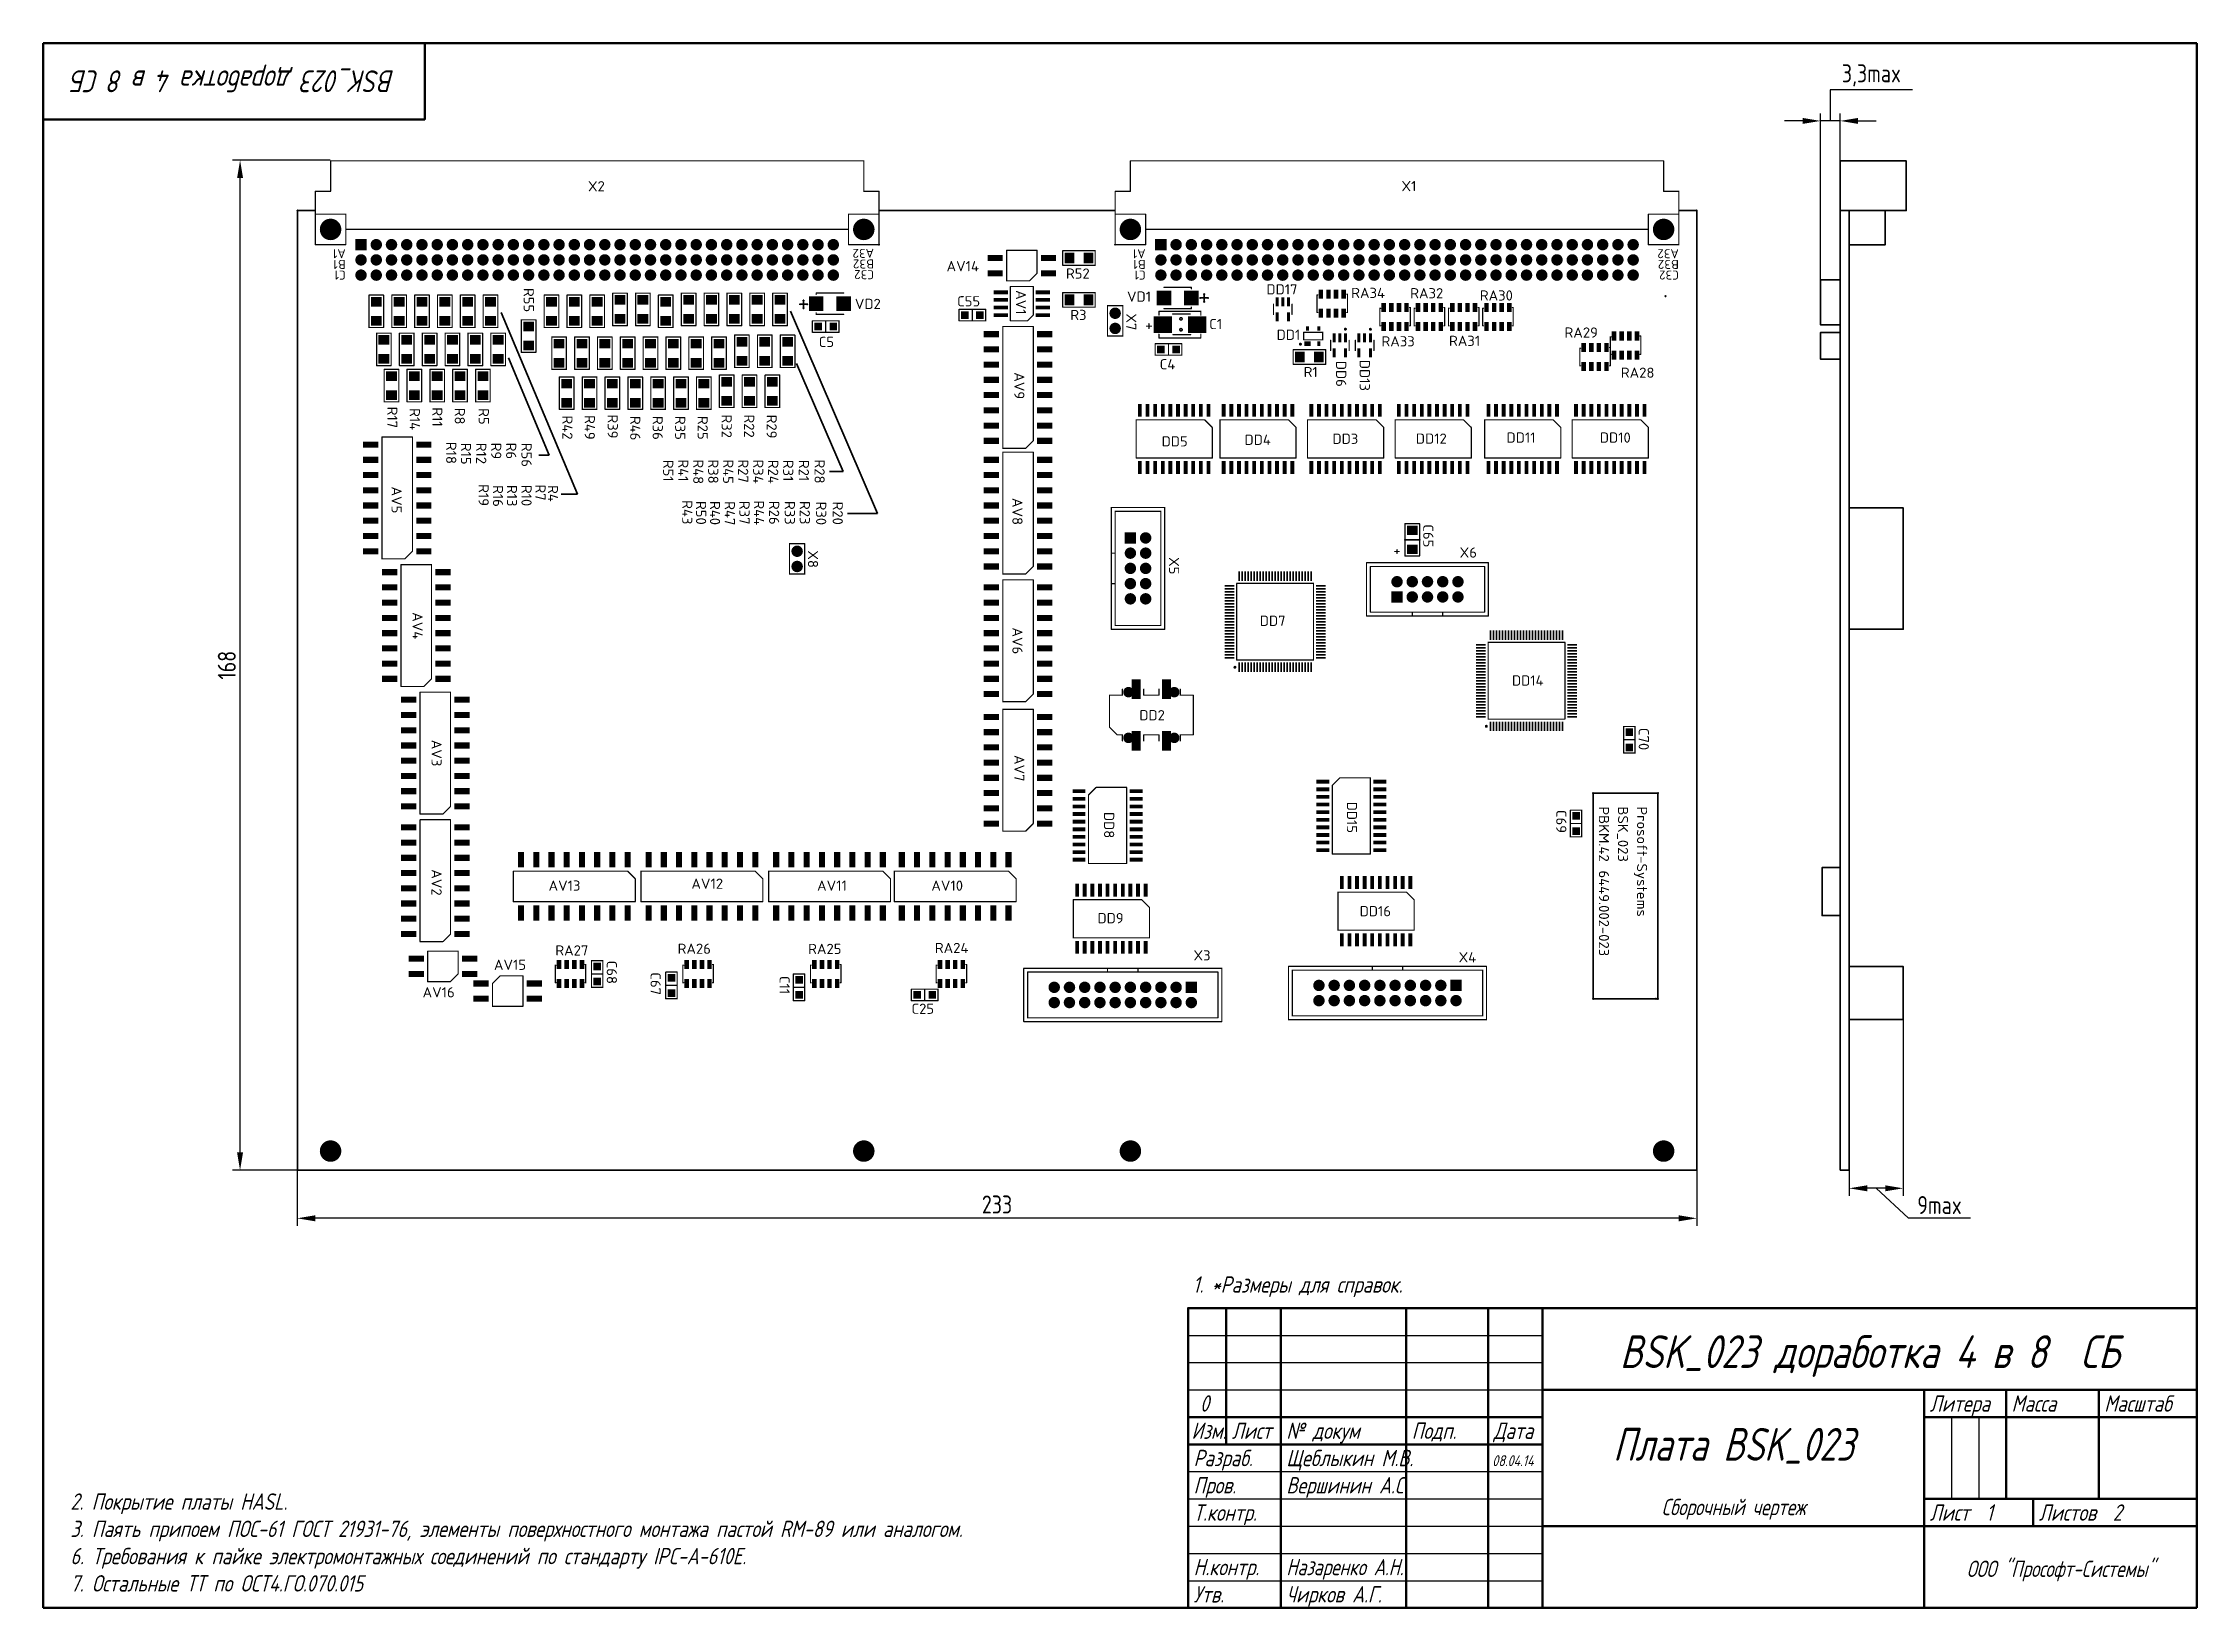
# Paper-space layout '1' of a CAD drawing. Header units: millimetres. Extents: x 20 to 415, y 5 to 292.
# The model-space entities are those that its viewports show. They can reach past a viewport. Long polylines and large blocks are cut down to what shows.
import ezdxf
from ezdxf.enums import TextEntityAlignment as Align

# ---------------------------------------------------------------- set-up
doc = ezdxf.new("R2010")
doc.units = ezdxf.units.MM
doc.layers.get('0').update_dxf_attribs({"color": 250})
for name, color, linetype, lineweight in [('BOARD', 7, 'Continuous', 35), ('TOP', 254, 'Continuous', 35), ('Доработки', 7, 'Continuous', 50), ('Основной', 5, 'Continuous', 50)]:
    doc.layers.add(name, color=color, linetype=linetype, lineweight=lineweight)
doc.layers.add('Видовой экран', color=6, linetype='Continuous')
doc.layers.add('РАЗМЕРЫ', color=7, linetype='Continuous')
doc.layers.get('Видовой экран').freeze()
doc.styles.get("Standard").update_dxf_attribs({"font": 'txt.shx'})
doc.styles.add('ГОСТ 2.304', font='CS_Gost2304.shx')
doc.styles.add('ГОСТ А', font='', dxfattribs={"oblique": 15})
doc.styles.get('ГОСТ А').set_extended_font_data('GOST 2.304 type A')
doc.dimstyles.new('ГОСТ', dxfattribs={"dimscale": 0, "dimtxt": 3, "dimasz": 3, "dimexe": 1.25, "dimexo": 0, "dimtad": 1, "dimtoh": 1, "dimdec": 3, "dimtxsty": 'ГОСТ 2.304', "dimcen": 5, "dimadec": 3, "dimazin": 2, "dimtfac": 0.75, "dimtdec": 4, "dimtmove": 1, "dimatfit": 3, "dimfxl": 1, "dimtolj": 1, "dimarcsym": 0})

psp = doc.layouts.new('1')

# ---------------------------------------------------------------- texts
at = {"style": 'ГОСТ А', "oblique": 15}
psp.add_text('BSK_023 доработка 4 в 8 СБ', height=4, rotation=180, dxfattribs=at).set_placement((55, 285), align=Align.MIDDLE_CENTER)
for s, height, p in [('BSK_023 доработка 4 в 8  СБ', 6, (355, 49)), ('0', 3, (233, 41))]:
    psp.add_text(s, height=height, dxfattribs=at).set_placement(p, align=Align.CENTER)
for s, height, p in [('Литера', 3, (366, 40.99)), ('Масса', 3, (381, 40.99)), ('Масштаб', 3, (398, 40.99)), ('Изм.', 3, (230.61, 35.99)), ('Лист', 3, (238, 35.99)), ('№ докум', 3, (248, 35.99)), ('Подп.', 3, (271, 35.99)), ('Дата', 3, (286, 35.99)), ('Разраб.', 3, (231, 30.99)), ('Щеблыкин М.В.', 3, (248, 30.99)), ('08.04.14', 2, (285.77, 31)), ('Пров.', 3, (231, 25.99)), ('Вершинин А.С.', 3, (248, 25.99)), ('Т.контр.', 3, (231, 20.99)), ('Лист  1', 3, (366, 20.99)), ('Листов  2', 3, (386, 20.99)), ('Н.контр.', 3, (231, 10.99)), ('Утв.', 3, (231, 5.99)), ('Чирков А.Г.', 3, (248, 6))]:
    psp.add_text(s, height=height, dxfattribs=at).set_placement(p)
at = {"style": 'ГОСТ А', "oblique": 15, "width": 0.95}
for s, height, p in [('Плата BSK_023', 6, (330, 32)), ('Сборочный чертеж', 3, (330, 22)), ('ООО "Прософт-Системы"', 3, (390, 10.67))]:
    psp.add_text(s, height=height, dxfattribs=at).set_placement(p, align=Align.CENTER)
psp.add_text('Назаренко А.Н.', height=3, dxfattribs=at).set_placement((248, 10.99))
at = {"char_height": 3, "attachment_point": 7, "style": 'ГОСТ А'}
for s, insert, width in [('{\\FCS_Gost2304|c0;1. *Размеры для справок.\\P}', (230.86, 62), 178), ('{\\FCS_Gost2304|c0;2. Покрытие платы HASL.\\P3. Паять припоем ПОС-61 ГОСТ 21931-76, элементы поверхностного монтажа пастой RM-89 или аналогом.\\P6. Требования к пайке электромонтажных соединений по стандарту IPC-A-610E.\\P7. Остальные ТТ по ОСТ4.ГО.070.015}', (25.01, 8), 201.7246)]:
    psp.add_mtext(s, dxfattribs=dict(at, insert=insert, width=width))

msp = doc.modelspace()

# ---------------------------------------------------------------- texts
at = {"layer": 'TOP'}
for s, p in [('X2', (-110.7775, 672.2261)), ('X1', (24.854, 672.2499)), ('AV14', (-50.9945, 658.9016)), ('R52', (-31.0876, 657.6729)), ('VD2', (-66.2886, 652.6152)), ('C55', (-49.2392, 653.0455)), ('VD1', (-20.9095, 653.8281)), ('DD17', (2.3338, 655.0344)), ('RA34', (16.4676, 654.4436)), ('RA32', (26.3072, 654.3911)), ('RA30', (37.9116, 654.0185)), ('R3', (-30.3678, 650.7698)), ('C1', (-7.2044, 649.25)), ('C5', (-72.3069, 646.2714)), ('DD1', (4.0324, 647.4565)), ('RA33', (21.5159, 646.373)), ('RA31', (32.7756, 646.4518)), ('RA29', (52.0312, 647.8373)), ('C4', (-15.461, 642.5523)), ('R1', (8.533, 641.2567)), ('RA28', (61.4211, 641.1435)), ('DD11', (42.3676, 630.3236)), ('DD10', (57.9251, 630.3236)), ('DD5', (-15.1403, 629.69)), ('DD4', (-1.3123, 629.9574)), ('DD3', (13.3494, 630.123)), ('DD12', (27.2528, 630.1482)), ('+', (23.5, 611.5)), ('X6', (34.5501, 611.1559)), ('DD7', (1.2277, 599.7743)), ('DD14', (43.2728, 589.8187)), ('DD2', (-18.8565, 584.0342)), ('AV13', (-117.3534, 555.6199)), ('AV12', (-93.5409, 555.9374)), ('AV10', (-53.5359, 555.6199)), ('DD16', (17.8824, 551.3573)), ('DD9', (-25.829, 550.1909)), ('RA27', (-116.2189, 544.8161)), ('RA26', (-95.8345, 545.0949)), ('RA25', (-74.0707, 545.0684)), ('RA24', (-52.9478, 545.2247)), ('AV15', (-126.4608, 542.4152)), ('X3', (-9.8244, 543.9899)), ('X4', (34.3835, 543.6795)), ('AV16', (-138.3532, 537.8384)), ('C25', (-56.8405, 535.0873))]:
    msp.add_text(s, height=1.7, dxfattribs=at).set_placement(p)
for s, height, rotation, p in [('A1', 1.5, 180, (-151.1537, 662.5748)), ('B1', 1.5, 180, (-151.1537, 660.7968)), ('A32', 1.5, 180, (-63.0919, 662.6418)), ('B32', 1.5, 180, (-63.0919, 660.8638)), ('A1', 1.5, 180, (-17.8037, 662.5748)), ('B1', 1.5, 180, (-17.8037, 660.7968)), ('A32', 1.5, 180, (71.0962, 662.5748)), ('B32', 1.5, 180, (71.0962, 660.7968)), ('C1', 1.5, 180, (-151.1537, 659.0188)), ('C32', 1.5, 180, (-63.0919, 659.0858)), ('C1', 1.5, 180, (-17.8037, 659.0188)), ('C32', 1.5, 180, (71.0962, 659.0188)), ('R55', 1.7, 270, (-121.5, 656.1186)), ('AV1', 1.7, 270, (-39.4283, 655.7542)), ('X7', 1.7, 270, (-21.0448, 651.8722)), ('DD6', 1.7, 270, (13.9463, 643.9693)), ('DD13', 1.7, 270, (17.8824, 644.1299)), ('AV9', 1.7, 270, (-39.7112, 642.0643)), ('R17', 1.7, 270, (-144.25, 636.3333)), ('R14', 1.7, 270, (-140.5, 636.0833)), ('R5', 1.7, 270, (-129, 636.0833)), ('R49', 1.7, 270, (-111.3235, 634.9186)), ('R39', 1.7, 270, (-107.5, 635.0333)), ('R46', 1.7, 270, (-103.75, 634.7833)), ('R36', 1.7, 270, (-100, 634.7833)), ('R35', 1.7, 270, (-96.25, 634.7833)), ('R32', 1.7, 270, (-88.5, 635.0333)), ('R22', 1.7, 270, (-84.75, 635.0333)), ('R29', 1.7, 270, (-81, 635)), ('R18', 1.7, 270, (-134.4343, 630.4578)), ('R15', 1.7, 270, (-131.9596, 630.3062)), ('R12', 1.7, 270, (-129.4226, 630.3186)), ('R6', 1.7, 270, (-124.4343, 630.3245)), ('R56', 1.7, 270, (-121.8696, 630.3069)), ('R51', 1.7, 270, (-98.25, 627.4667)), ('R48', 1.7, 270, (-93.25, 627.5333)), ('R38', 1.7, 270, (-90.75, 627.5333)), ('R45', 1.7, 270, (-88.25, 627.5333)), ('R34', 1.7, 270, (-83.25, 627.5333)), ('R31', 1.7, 270, (-78.25, 627.4667)), ('R21', 1.7, 270, (-75.6294, 627.4539)), ('R28', 1.7, 270, (-73.0098, 627.5108)), ('AV5', 1.7, 270, (-143.5337, 623.0143)), ('R19', 1.7, 270, (-129.0176, 623.4019)), ('R16', 1.7, 270, (-126.6235, 623.2534)), ('R13', 1.7, 270, (-124.2962, 623.2761)), ('R7', 1.7, 270, (-119.5505, 623.3553)), ('R4', 1.7, 270, (-117.4662, 623.2598)), ('R50', 1.7, 270, (-92.7712, 620.6026)), ('R47', 1.7, 270, (-87.9781, 620.5597)), ('R37', 1.7, 270, (-85.5395, 620.6156)), ('R44', 1.7, 270, (-83.1147, 620.6931)), ('R33', 1.7, 270, (-77.9747, 620.6064)), ('R23', 1.7, 270, (-75.4747, 620.6064)), ('R30', 1.7, 270, (-72.75, 620.5)), ('R20', 1.7, 270, (-69.9838, 620.4985)), ('AV8', 1.7, 270, (-40.0287, 621.1093)), ('C65', 1.7, 270, (28.4694, 616.7145)), ('X8', 1.7, 270, (-74.1166, 612.3683)), ('X5', 1.7, 270, (-13.9183, 611.2437)), ('AV4', 1.7, 270, (-140.0412, 602.0593)), ('AV6', 1.7, 270, (-40.0287, 599.5193)), ('C70', 1.7, 270, (64.3972, 582.7638)), ('DD8', 1.7, 270, (-24.7449, 568.7499)), ('DD15', 1.7, 270, (15.7443, 570.4601)), ('C69', 1.7, 270, (50.6441, 569.0895)), ('PBKM.42 6449.002-023', 1.7, 270, (57.7613, 569.6743)), ('BSK_023', 1.7, 270, (60.9363, 569.6743)), ('Prosoft-Systems', 1.7, 270, (64.1113, 569.6743)), ('AV2', 1.7, 270, (-136.8662, 559.1968)), ('C68', 1.7, 270, (-107.6562, 543.9568)), ('C67', 1.7, 270, (-100.352, 542.0113)), ('C11', 1.7, 270, (-78.8456, 541.4078))]:
    msp.add_text(s, height=height, rotation=rotation, dxfattribs=at).set_placement(p)
at = {"layer": 'Доработки'}
for s, p in [('R11', (-136.75, 636.2167)), ('R8', (-133, 636.15)), ('R42', (-115.0559, 634.851)), ('R25', (-92.5, 634.7833)), ('R9', (-126.9343, 630.3245)), ('R41', (-95.75, 627.5333)), ('R27', (-85.75, 627.5333)), ('R24', (-80.75, 627.4667)), ('R10', (-121.8778, 623.2892)), ('R43', (-95.0759, 620.7352)), ('R40', (-90.4428, 620.5941)), ('R26', (-80.5912, 620.6156)), ('AV3', (-136.8662, 580.7868)), ('AV7', (-39.7112, 578.2468))]:
    msp.add_text(s, height=1.7, rotation=270, dxfattribs=at).set_placement(p)
msp.add_text('AV11', height=1.7, dxfattribs=at).set_placement((-72.5859, 555.6199))

# ---------------------------------------------------------------- blocks, each defined once
blk = doc.blocks.new('UNIT_DISC')
at = {"linetype": 'Continuous', "const_width": 0.5}
blk.add_lwpolyline([(0.25, 0, 1), (-0.25, 0, 1)], format="xyb", close=True, dxfattribs=at)
blk = doc.blocks.new('SHAPE_SQ_600_300_0_0_0_0')
blk.add_solid([(-0.762, -0.381), (0.762, -0.381), (-0.762, 0.381), (0.762, 0.381)])
blk = doc.blocks.new('SHAPE_EL_750_750_0_0_0_0')
at = {"xscale": 1.905, "yscale": 1.905, "zscale": 1.905}
blk.add_blockref('UNIT_DISC', (0, 0), dxfattribs=at)
blk = doc.blocks.new('SHAPE_SQ_850_250_0_0_0_0')
blk.add_solid([(-1.0795, -0.3175), (1.0795, -0.3175), (-1.0795, 0.3175), (1.0795, 0.3175)])
blk = doc.blocks.new('SHAPE_SQ_708_629_0_0_0_0')
blk.add_solid([(-0.9, -0.8), (0.9, -0.8), (-0.9, 0.8), (0.9, 0.8)])
blk = doc.blocks.new('SHAPE_EL_1409_1409_0_0_0_0')
at = {"xscale": 3.581, "yscale": 3.581, "zscale": 3.581}
blk.add_blockref('UNIT_DISC', (0, 0), dxfattribs=at)
blk = doc.blocks.new('SHAPE_SQ_629_110_0_0_0_0')
blk.add_solid([(-0.8, -0.1397), (0.8, -0.1397), (-0.8, 0.1397), (0.8, 0.1397)])
blk = doc.blocks.new('SHAPE_SQ_500_500_0_0_0_0')
blk.add_solid([(-0.635, -0.635), (0.635, -0.635), (-0.635, 0.635), (0.635, 0.635)])
blk = doc.blocks.new('SHAPE_SQ_750_750_0_0_0_0')
blk.add_solid([(-0.9525, -0.9525), (0.9525, -0.9525), (-0.9525, 0.9525), (0.9525, 0.9525)])
blk = doc.blocks.new('SHAPE_SQ_590_196_0_0_0_0')
blk.add_solid([(-0.75, -0.25), (0.75, -0.25), (-0.75, 0.25), (0.75, 0.25)])
blk = doc.blocks.new('SHAPE_SQ_200_300_0_0_0_0')
blk.add_solid([(-0.254, -0.381), (0.254, -0.381), (-0.254, 0.381), (0.254, 0.381)])
blk = doc.blocks.new('SHAPE_SQ_300_400_0_0_0_0')
blk.add_solid([(-0.381, -0.508), (0.381, -0.508), (-0.381, 0.508), (0.381, 0.508)])
blk = doc.blocks.new('SHAPE_SQ_960_960_0_0_0_0')
blk.add_solid([(-1.2192, -1.2192), (1.2192, -1.2192), (-1.2192, 1.2192), (1.2192, 1.2192)])
blk = doc.blocks.new('SHAPE_SQ_1200_1100_0_0_0_0')
blk.add_solid([(-1.524, -1.397), (1.524, -1.397), (-1.524, 1.397), (1.524, 1.397)])
blk = doc.blocks.new('SHAPE_SQ_1000_400_0_0_0_0')
blk.add_solid([(-1.27, -0.508), (1.27, -0.508), (-1.27, 0.508), (1.27, 0.508)])
blk = doc.blocks.new('SHAPE_SQ_950_250_0_0_0_0')
blk.add_solid([(-1.2065, -0.3175), (1.2065, -0.3175), (-1.2065, 0.3175), (1.2065, 0.3175)])
blk = doc.blocks.new('SHAPE_EL_690_690_0_0_0_0')
at = {"xscale": 1.7526, "yscale": 1.7526, "zscale": 1.7526}
blk.add_blockref('UNIT_DISC', (0, 0), dxfattribs=at)
blk = doc.blocks.new('SHAPE_SQ_1300_600_0_0_0_0')
blk.add_solid([(-1.651, -0.762), (1.651, -0.762), (-1.651, 0.762), (1.651, 0.762)])
blk = doc.blocks.new('*D84')
at = {"layer": 'Defpoints', "color": 0}
for p in [(-159.25, 509), (74.08, 509.06), (-159.25, 501)]:
    blk.add_point(p, dxfattribs=at)
at = {"layer": 'РАЗМЕРЫ', "color": 0, "lineweight": -2}
for p, q in [((-159.25, 509), (-159.25, 499.75)), ((74.08, 509.06), (74.08, 499.75)), ((71.08, 501), (-156.25, 501))]:
    blk.add_line(p, q, dxfattribs=at)
at = {"layer": 'РАЗМЕРЫ', "color": 0}
for points in [[(-156.25, 501.5), (-156.25, 500.5), (-159.25, 501)], [(71.08, 500.5), (71.08, 501.5), (74.08, 501)]]:
    blk.add_solid(points, dxfattribs=at)
at = {"layer": 'РАЗМЕРЫ', "color": 0, "insert": (-42.58, 503.3), "char_height": 3, "attachment_point": 5, "style": 'ГОСТ 2.304'}
blk.add_mtext('\\A1;233', dxfattribs=at)
blk = doc.blocks.new('*D85')
at = {"layer": 'Defpoints', "color": 0}
for p in [(99.5, 534.13), (108.5, 534.13), (99.5, 506)]:
    blk.add_point(p, dxfattribs=at)
at = {"layer": 'РАЗМЕРЫ', "color": 0, "lineweight": -2}
for p, q in [((99.5, 534.13), (99.5, 504.75)), ((108.5, 534.13), (108.5, 504.75)), ((105.5, 506), (102.5, 506)), ((109.38, 501), (104, 506)), ((119.73, 501), (109.38, 501))]:
    blk.add_line(p, q, dxfattribs=at)
at = {"layer": 'РАЗМЕРЫ', "color": 0}
for points in [[(102.5, 506.5), (102.5, 505.5), (99.5, 506)], [(105.5, 505.5), (105.5, 506.5), (108.5, 506)]]:
    blk.add_solid(points, dxfattribs=at)
at = {"layer": 'РАЗМЕРЫ', "color": 0, "insert": (114.55, 503.21), "char_height": 3, "attachment_point": 5, "style": 'ГОСТ 2.304'}
blk.add_mtext('\\A1;9max', dxfattribs=at)
blk = doc.blocks.new('*D86')
at = {"layer": 'Defpoints', "color": 0}
for p in [(-168.78, 677.44), (-153.75, 677.44), (-159.25, 509)]:
    blk.add_point(p, dxfattribs=at)
at = {"layer": 'РАЗМЕРЫ', "color": 0, "lineweight": -2}
for p, q in [((-153.75, 677.44), (-170.03, 677.44)), ((-168.78, 512), (-168.78, 674.44)), ((-159.25, 509), (-170.03, 509))]:
    blk.add_line(p, q, dxfattribs=at)
at = {"layer": 'РАЗМЕРЫ', "color": 0}
for points in [[(-168.28, 674.44), (-169.28, 674.44), (-168.78, 677.44)], [(-169.28, 512), (-168.28, 512), (-168.78, 509)]]:
    blk.add_solid(points, dxfattribs=at)
at = {"layer": 'РАЗМЕРЫ', "color": 0, "insert": (-170.99, 593.22), "char_height": 3, "attachment_point": 5, "rotation": 90, "style": 'ГОСТ 2.304'}
blk.add_mtext('\\A1;168', dxfattribs=at)
blk = doc.blocks.new('*D87')
at = {"layer": 'Defpoints', "color": 0}
for p in [(94.72, 683.97), (94.72, 657.47), (97.97, 657.47)]:
    blk.add_point(p, dxfattribs=at)
at = {"layer": 'РАЗМЕРЫ', "color": 0, "lineweight": -2}
for p, q in [((110.04, 689.13), (96.34, 689.13)), ((96.34, 689.13), (96.34, 683.97)), ((91.72, 683.97), (88.72, 683.97)), ((94.72, 657.47), (94.72, 685.22)), ((97.97, 683.97), (94.72, 683.97)), ((97.97, 657.47), (97.97, 685.22)), ((100.97, 683.97), (103.97, 683.97))]:
    blk.add_line(p, q, dxfattribs=at)
at = {"layer": 'РАЗМЕРЫ', "color": 0}
for points in [[(91.72, 683.47), (91.72, 684.47), (94.72, 683.97)], [(100.97, 684.47), (100.97, 683.47), (97.97, 683.97)]]:
    blk.add_solid(points, dxfattribs=at)
at = {"layer": 'РАЗМЕРЫ', "color": 0, "insert": (103.19, 691.56), "char_height": 3, "attachment_point": 5, "style": 'ГОСТ 2.304'}
blk.add_mtext('\\A1;3,3max', dxfattribs=at)

# ---------------------------------------------------------------- dimensions: what is measured, and where the dimension line sits
at = {"layer": 'РАЗМЕРЫ'}
for base, p1, p2, text, override, picture, middle in [((94.7155, 683.9683), (97.9655, 657.4683), (94.7155, 657.4683), '3,3max', {"dimscale": 1, "dimdec": 1, "dimlfac": 1, "dimtxsty": 'ГОСТ 2.304', "dimsah": 1, "dimtolj": 1}, '*D87', (96.9655, 691.5558)), ((-159.25, 501), (74.0807, 509.0635), (-159.25, 509), '233', {"dimscale": 1, "dimdec": 1, "dimlfac": 1, "dimpost": '*', "dimtxsty": 'ГОСТ 2.304', "dimsah": 1, "dimtolj": 1}, '*D84', (-42.5846, 503.3033))]:
    dim = msp.add_linear_dim(base=base, p1=p1, p2=p2, text=text, dimstyle='ГОСТ', override=override, dxfattribs=at)
    dim.commit()
    dim.dimension.update_dxf_attribs({"geometry": picture, "text_midpoint": middle})
dim = msp.add_linear_dim(base=(-168.775, 677.4365), p1=(-159.25, 509), p2=(-153.75, 677.4365), angle=90, text='168', dimstyle='ГОСТ', override={"dimscale": 1, "dimdec": 1, "dimlfac": 1, "dimpost": '*', "dimtxsty": 'ГОСТ 2.304', "dimsah": 1, "dimtolj": 1}, dxfattribs=at)
dim.commit()
dim.dimension.update_dxf_attribs({"geometry": '*D86', "text_midpoint": (-170.9868, 593.2182)})
dim = msp.add_linear_dim(base=(99.5, 506), p1=(108.5, 534.1327), p2=(99.5, 534.1327), text='9max', dimstyle='ГОСТ', override={"dimscale": 1, "dimlfac": 1, "dimtxsty": 'ГОСТ 2.304', "dimsah": 1, "dimtolj": 1}, dxfattribs=at)
dim.commit()
dim.dimension.update_dxf_attribs({"geometry": '*D85', "text_midpoint": (110, 501), "dimtype": 160})

# ---------------------------------------------------------------- linework, layer by layer
at = {"layer": 'BOARD', "linetype": 'Continuous'}
for p, q in [((-159.2183, 669.0518), (-159.2183, 509.0318)), ((-159.2183, 669.0518), (-159.2183, 669.0518)), ((-156.2338, 669.0518), (-159.2183, 669.0518)), ((-22.8838, 669.0518), (-62.2538, 669.0518)), ((74.0807, 669.0518), (71.0962, 669.0518)), ((74.0807, 509.0318), (74.0807, 669.0518)), ((74.0807, 509.0318), (74.0807, 669.0518)), ((-159.2183, 509.0318), (74.0807, 509.0318)), ((-159.2183, 509.0318), (74.0807, 509.0318))]:
    msp.add_line(p, q, dxfattribs=at)
msp.add_lwpolyline([(98, 669.0518), (99.5, 669.0518), (99.5, 509.0318), (98, 509.0318)], close=True, dxfattribs=at)
for radius, start, end in [(0.0317, 90, 270), (0.0317, 90, 270), (0.00635, 90, 270), (0.00635, 90, 270), (0.0317, 270, 90), (0.0317, 270, 90), (0.00635, 270, 90), (0.00635, 270, 90)]:
    msp.add_arc((74.0807, 509.0318), radius, start, end, dxfattribs=at)
at = {"layer": 'TOP', "linetype": 'Continuous'}
for p, q in [((-74.8437, 654.0249), (-74.8437, 652.7549)), ((-7.4175, 654.4475), (-8.6875, 654.4475)), ((-8.0525, 655.0825), (-8.0525, 653.8125)), ((-125.25, 652), (-112.5, 621.75)), ((-77, 652.25), (-62.5, 618.5)), ((-74.2087, 653.3899), (-75.4787, 653.3899)), ((-124.0549, 644.477), (-117.25, 628.252)), ((-76, 643.498), (-68.25, 625.5)), ((-117.25, 628.252), (-118.9658, 628.252)), ((-68.25, 625.5), (-70.5, 625.5)), ((-112.5, 621.75), (-115.25, 621.75)), ((-62.5, 618.5), (-67.5, 618.5)), ((67.6038, 571.8968), (56.8088, 571.8968)), ((56.8088, 571.8968), (56.8088, 537.6068)), ((67.6038, 571.8968), (67.6038, 537.6068)), ((56.8088, 537.6068), (67.2863, 537.6068)), ((67.2863, 537.6068), (67.6038, 537.6068))]:
    msp.add_line(p, q, dxfattribs=at)
for points, const_width in [([(-153.6938, 672.2268), (-153.6938, 677.3068)], 0.2007), ([(-153.6938, 677.3068), (-64.7938, 677.3068)], 0.2007), ([(-64.7938, 677.3068), (-64.7938, 672.2268)], 0.2007), ([(-20.3438, 672.2268), (-20.3438, 677.3068)], 0.2007), ([(-20.3438, 677.3068), (68.5562, 677.3068)], 0.2007), ([(68.5562, 677.3068), (68.5562, 672.2268)], 0.2007), ([(-156.2338, 672.2268), (-153.6938, 672.2268)], 0.2007), ([(-156.2338, 663.3368), (-156.2338, 672.2268)], 0.2007), ([(-64.7938, 672.2268), (-62.2538, 672.2268)], 0.2007), ([(-62.2538, 672.2268), (-62.2538, 663.3368)], 0.2007), ([(-22.8838, 672.2268), (-20.3438, 672.2268)], 0.2007), ([(-22.8838, 663.3368), (-22.8838, 672.2268)], 0.2007), ([(68.5562, 672.2268), (71.0962, 672.2268)], 0.2007), ([(71.0962, 672.2268), (71.0962, 663.3368)], 0.2007), ([(-151.1537, 668.4168), (-156.2338, 668.4168)], 0.2007), ([(-151.1537, 665.8768), (-151.1537, 668.4168)], 0.2007), ([(-67.3337, 668.4168), (-62.2538, 668.4168)], 0.2007), ([(-67.3337, 665.8768), (-67.3337, 668.4168)], 0.2007), ([(-17.8037, 668.4168), (-22.8838, 668.4168)], 0.2007), ([(-17.8037, 665.8768), (-17.8037, 668.4168)], 0.2007), ([(66.0163, 665.8768), (66.0163, 668.4168)], 0.2007), ([(66.0163, 668.4168), (71.0962, 668.4168)], 0.2007), ([(-151.1537, 665.8768), (-151.1537, 663.3368)], 0.2007), ([(-67.3337, 665.8768), (-151.1537, 665.8768)], 0.2007), ([(-67.3337, 663.3368), (-67.3337, 665.8768)], 0.2007), ([(-17.8037, 665.8768), (-17.8037, 663.3368)], 0.2007), ([(66.0163, 665.8768), (-17.8037, 665.8768)], 0.2007), ([(66.0163, 663.3368), (66.0163, 665.8768)], 0.2007), ([(-151.1537, 663.3368), (-156.2338, 663.3368)], 0.2007), ([(-62.2538, 663.3368), (-67.3337, 663.3368)], 0.2007), ([(-40.9812, 657.3043), (-40.9812, 662.3843)], 0.2007), ([(-40.9812, 662.3843), (-35.9012, 662.3843)], 0.2007), ([(-35.9012, 662.3843), (-35.9012, 658.5743)], 0.2007), ([(-31.6213, 659.8951), (-31.6213, 662.3335)], 0.2007), ([(-26.2111, 662.3335), (-31.6213, 662.3335)], 0.2007), ([(-26.2111, 659.8951), (-26.2111, 662.3335)], 0.2007), ([(-17.8037, 663.3368), (-22.8838, 663.3368)], 0.2007), ([(71.0962, 663.3368), (66.0163, 663.3368)], 0.2007), ([(-37.1712, 657.3043), (-40.9812, 657.3043)], 0.2007), ([(-35.9012, 658.5743), (-37.1712, 657.3043)], 0.2007), ([(-26.2111, 659.8951), (-31.6213, 659.8951)], 0.2007), ([(-147.2929, 654.9294), (-144.8545, 654.9294)], 0.2007), ([(-147.2929, 649.5192), (-147.2929, 654.9294)], 0.2007), ([(-144.8545, 649.5192), (-144.8545, 654.9294)], 0.2007), ([(-143.4829, 654.9294), (-141.0445, 654.9294)], 0.2007), ([(-143.4829, 649.5192), (-143.4829, 654.9294)], 0.2007), ([(-141.0445, 649.5192), (-141.0445, 654.9294)], 0.2007), ([(-139.6729, 649.5192), (-139.6729, 654.9294)], 0.2007), ([(-139.6729, 654.9294), (-137.2345, 654.9294)], 0.2007), ([(-137.2345, 649.5192), (-137.2345, 654.9294)], 0.2007), ([(-132.0529, 654.9294), (-129.6145, 654.9294)], 0.2007), ([(-132.0529, 649.5192), (-132.0529, 654.9294)], 0.2007), ([(-129.6145, 649.5192), (-129.6145, 654.9294)], 0.2007), ([(-128.2429, 654.9294), (-125.8045, 654.9294)], 0.2007), ([(-128.2429, 649.5192), (-128.2429, 654.9294)], 0.2007), ([(-125.8045, 649.5192), (-125.8045, 654.9294)], 0.2007), ([(-114.2729, 654.9294), (-111.8345, 654.9294)], 0.2007), ([(-114.2729, 649.5192), (-114.2729, 654.9294)], 0.2007), ([(-111.8345, 649.5192), (-111.8345, 654.9294)], 0.2007), ([(-106.6529, 655.2469), (-104.2145, 655.2469)], 0.2007), ([(-106.6529, 649.8367), (-106.6529, 655.2469)], 0.2007), ([(-104.2145, 649.8367), (-104.2145, 655.2469)], 0.2007), ([(-102.8429, 655.2469), (-100.4045, 655.2469)], 0.2007), ([(-102.8429, 649.8367), (-102.8429, 655.2469)], 0.2007), ([(-100.4045, 649.8367), (-100.4045, 655.2469)], 0.2007), ([(-99.0329, 649.5192), (-99.0329, 654.9294)], 0.2007), ([(-99.0329, 654.9294), (-96.5945, 654.9294)], 0.2007), ([(-96.5945, 649.5192), (-96.5945, 654.9294)], 0.2007), ([(-91.4129, 655.2469), (-88.9745, 655.2469)], 0.2007), ([(-91.4129, 649.8367), (-91.4129, 655.2469)], 0.2007), ([(-88.9745, 649.8367), (-88.9745, 655.2469)], 0.2007), ([(-87.6029, 655.2469), (-85.1645, 655.2469)], 0.2007), ([(-87.6029, 649.8367), (-87.6029, 655.2469)], 0.2007), ([(-85.1645, 649.8367), (-85.1645, 655.2469)], 0.2007), ([(-83.7929, 655.2469), (-81.3545, 655.2469)], 0.2007), ([(-83.7929, 649.8367), (-83.7929, 655.2469)], 0.2007), ([(-81.3545, 649.8367), (-81.3545, 655.2469)], 0.2007), ([(-79.9829, 655.2469), (-77.5445, 655.2469)], 0.2007), ([(-79.9829, 649.8367), (-79.9829, 655.2469)], 0.2007), ([(-77.5445, 649.8367), (-77.5445, 655.2469)], 0.2007), ([(-72.7312, 655.2723), (-72.7312, 655.0183)], 0.2007), ([(-68.1592, 655.2723), (-72.7312, 655.2723)], 0.2007), ([(-40.3462, 656.3518), (-36.5362, 656.3518)], 0.2007), ([(-40.3462, 650.6368), (-40.3462, 656.3518)], 0.2007), ([(-36.5362, 656.3518), (-36.5362, 651.5893)], 0.2007), ([(-31.6213, 652.9101), (-31.6213, 655.3485)], 0.2007), ([(-26.2111, 655.3485), (-31.6213, 655.3485)], 0.2007), ([(-26.2111, 652.9101), (-26.2111, 655.3485)], 0.2007), ([(-14.7557, 656.2248), (-10.1837, 656.2248)], 0.2007), ([(-10.1837, 655.9708), (-10.1837, 656.2248)], 0.2007), ([(10.7713, 654.9548), (10.8983, 654.9548)], 0.2007), ([(10.7713, 654.9548), (10.7713, 652.0338)], 0.2007), ([(15.8513, 655.0818), (15.7243, 655.0818)], 0.2007), ([(15.8513, 655.0818), (15.8513, 652.0338)], 0.2007), ([(-121.8929, 650.8019), (-119.4545, 650.8019)], 0.2007), ([(-121.8929, 645.3917), (-121.8929, 650.8019)], 0.2007), ([(-119.4545, 645.3917), (-119.4545, 650.8019)], 0.2007), ([(-73.3662, 650.6368), (-73.3662, 648.7318)], 0.2007), ([(-73.3662, 650.6368), (-68.9212, 650.6368)], 0.2007), ([(-72.7312, 651.9703), (-72.7312, 651.7163)], 0.2007), ([(-68.1592, 651.7163), (-72.7312, 651.7163)], 0.2007), ([(-71.1437, 650.6368), (-71.1437, 648.7318)], 0.2007), ([(-68.9212, 650.6368), (-68.9212, 648.7318)], 0.2007), ([(-48.9187, 652.5418), (-44.4737, 652.5418)], 0.2007), ([(-48.9187, 652.5418), (-48.9187, 650.6368)], 0.2007), ([(-48.9187, 650.6368), (-44.4737, 650.6368)], 0.2007), ([(-46.6962, 652.5418), (-46.6962, 650.6368)], 0.2007), ([(-44.4737, 652.5418), (-44.4737, 650.6368)], 0.2007), ([(-37.4887, 650.6368), (-40.3462, 650.6368)], 0.2007), ([(-36.5362, 651.5893), (-37.4887, 650.6368)], 0.2007), ([(-26.2111, 652.9101), (-31.6213, 652.9101)], 0.2007), ([(-24.1537, 653.1768), (-21.6137, 653.1768)], 0.2007), ([(-24.1537, 648.0968), (-24.1537, 653.1768)], 0.2007), ([(-21.6137, 653.1768), (-21.6137, 648.0968)], 0.2007), ([(-17.2497, 650.1503), (-17.2497, 649.3503)], 0.2007), ([(-15.5812, 652.2243), (-15.5812, 651.5893)], 0.2007), ([(-8.5962, 652.2243), (-15.5812, 652.2243)], 0.2007), ([(-14.7557, 652.6688), (-10.1837, 652.6688)], 0.2007), ([(-13.2742, 651.7628), (-10.3942, 651.7628)], 0.25), ([(-10.1837, 652.6688), (-10.1837, 652.9228)], 0.2007), ([(-8.5962, 652.2243), (-8.5962, 651.5893)], 0.2007), ([(3.5088, 651.7118), (3.5088, 653.4118)], 0.2), ([(6.6088, 653.4118), (6.6088, 651.7118)], 0.2), ([(10.7713, 652.0338), (10.8983, 652.0338)], 0.2007), ([(15.8513, 652.0338), (15.7243, 652.0338)], 0.2007), ([(21.2488, 652.7323), (21.3758, 652.7323)], 0.2007), ([(21.2488, 652.7323), (21.2488, 649.8113)], 0.2007), ([(26.3288, 652.8593), (26.2018, 652.8593)], 0.2007), ([(26.3288, 652.8593), (26.3288, 649.8113)], 0.2007), ([(26.9638, 652.7323), (27.0908, 652.7323)], 0.2007), ([(26.9638, 652.7323), (26.9638, 649.8113)], 0.2007), ([(32.0438, 652.8593), (31.9168, 652.8593)], 0.2007), ([(32.0438, 652.8593), (32.0438, 649.8113)], 0.2007), ([(32.6788, 652.7323), (32.8058, 652.7323)], 0.2007), ([(32.6788, 652.7323), (32.6788, 649.8113)], 0.2007), ([(37.7588, 652.8593), (37.6318, 652.8593)], 0.2007), ([(37.7588, 652.8593), (37.7588, 649.8113)], 0.2007), ([(38.3938, 652.7323), (38.5208, 652.7323)], 0.2007), ([(38.3938, 652.7323), (38.3938, 649.8113)], 0.2007), ([(43.4738, 652.8593), (43.3468, 652.8593)], 0.2007), ([(43.4738, 652.8593), (43.4738, 649.8113)], 0.2007), ([(-147.2929, 649.5192), (-144.8545, 649.5192)], 0.2007), ([(-146.0229, 643.1692), (-146.0229, 648.5794)], 0.2007), ([(-146.0229, 648.5794), (-143.5845, 648.5794)], 0.2007), ([(-143.5845, 643.1692), (-143.5845, 648.5794)], 0.2007), ([(-143.4829, 649.5192), (-141.0445, 649.5192)], 0.2007), ([(-142.2129, 648.5794), (-139.7745, 648.5794)], 0.2007), ([(-142.2129, 643.1692), (-142.2129, 648.5794)], 0.2007), ([(-139.7745, 643.1692), (-139.7745, 648.5794)], 0.2007), ([(-139.6729, 649.5192), (-137.2345, 649.5192)], 0.2007), ([(-138.4029, 643.1692), (-138.4029, 648.5794)], 0.2007), ([(-138.4029, 648.5794), (-135.9645, 648.5794)], 0.2007), ([(-135.9645, 643.1692), (-135.9645, 648.5794)], 0.2007), ([(-132.0529, 649.5192), (-129.6145, 649.5192)], 0.2007), ([(-130.7829, 648.5794), (-128.3445, 648.5794)], 0.2007), ([(-130.7829, 643.1692), (-130.7829, 648.5794)], 0.2007), ([(-128.3445, 643.1692), (-128.3445, 648.5794)], 0.2007), ([(-128.2429, 649.5192), (-125.8045, 649.5192)], 0.2007), ([(-126.9729, 648.5794), (-124.5345, 648.5794)], 0.2007), ([(-126.9729, 643.1692), (-126.9729, 648.5794)], 0.2007), ([(-124.5345, 643.1692), (-124.5345, 648.5794)], 0.2007), ([(-116.8129, 647.9444), (-114.3745, 647.9444)], 0.2007), ([(-116.8129, 642.5342), (-116.8129, 647.9444)], 0.2007), ([(-114.3745, 642.5342), (-114.3745, 647.9444)], 0.2007), ([(-114.2729, 649.5192), (-111.8345, 649.5192)], 0.2007), ([(-109.1929, 647.9444), (-106.7545, 647.9444)], 0.2007), ([(-109.1929, 642.5342), (-109.1929, 647.9444)], 0.2007), ([(-106.7545, 642.5342), (-106.7545, 647.9444)], 0.2007), ([(-106.6529, 649.8367), (-104.2145, 649.8367)], 0.2007), ([(-105.3829, 642.5342), (-105.3829, 647.9444)], 0.2007), ([(-105.3829, 647.9444), (-102.9445, 647.9444)], 0.2007), ([(-102.9445, 642.5342), (-102.9445, 647.9444)], 0.2007), ([(-102.8429, 649.8367), (-100.4045, 649.8367)], 0.2007), ([(-101.5729, 647.9444), (-99.1345, 647.9444)], 0.2007), ([(-101.5729, 642.5342), (-101.5729, 647.9444)], 0.2007), ([(-99.1345, 642.5342), (-99.1345, 647.9444)], 0.2007), ([(-99.0329, 649.5192), (-96.5945, 649.5192)], 0.2007), ([(-93.9529, 647.9444), (-91.5145, 647.9444)], 0.2007), ([(-93.9529, 642.5342), (-93.9529, 647.9444)], 0.2007), ([(-91.5145, 642.5342), (-91.5145, 647.9444)], 0.2007), ([(-91.4129, 649.8367), (-88.9745, 649.8367)], 0.2007), ([(-87.6029, 649.8367), (-85.1645, 649.8367)], 0.2007), ([(-86.3329, 642.8517), (-86.3329, 648.2619)], 0.2007), ([(-86.3329, 648.2619), (-83.8945, 648.2619)], 0.2007), ([(-83.8945, 642.8517), (-83.8945, 648.2619)], 0.2007), ([(-83.7929, 649.8367), (-81.3545, 649.8367)], 0.2007), ([(-82.5229, 648.2619), (-80.0845, 648.2619)], 0.2007), ([(-82.5229, 642.8517), (-82.5229, 648.2619)], 0.2007), ([(-80.0845, 642.8517), (-80.0845, 648.2619)], 0.2007), ([(-79.9829, 649.8367), (-77.5445, 649.8367)], 0.2007), ([(-78.7129, 642.8517), (-78.7129, 648.2619)], 0.2007), ([(-78.7129, 648.2619), (-76.2745, 648.2619)], 0.2007), ([(-76.2745, 642.8517), (-76.2745, 648.2619)], 0.2007), ([(-73.3662, 648.7318), (-68.9212, 648.7318)], 0.2007), ([(-41.6162, 649.6843), (-36.5362, 649.6843)], 0.2007), ([(-41.6162, 629.3643), (-41.6162, 649.6843)], 0.2007), ([(-36.5362, 649.6843), (-36.5362, 630.6343)], 0.2007), ([(-21.6137, 648.0968), (-24.1537, 648.0968)], 0.2007), ([(-17.6497, 649.7503), (-16.8497, 649.7503)], 0.2007), ([(-11.7712, 646.8268), (-16.2162, 646.8268)], 0.2007), ([(-16.2162, 644.9218), (-16.2162, 646.8268)], 0.2007), ([(-15.5812, 647.7793), (-15.5812, 648.4143)], 0.2007), ([(-8.5962, 647.7793), (-15.5812, 647.7793)], 0.2007), ([(-13.9937, 644.9218), (-13.9937, 646.8268)], 0.2007), ([(-13.2142, 648.3328), (-10.3342, 648.3328)], 0.25), ([(-11.7712, 644.9218), (-11.7712, 646.8268)], 0.2007), ([(-8.5962, 648.4143), (-8.5962, 647.7793)], 0.2007), ([(8.5488, 647.4618), (8.5488, 648.7318)], 0.2007), ([(8.5488, 648.7318), (11.7238, 648.7318)], 0.2007), ([(11.7238, 647.4618), (8.5488, 647.4618)], 0.2007), ([(11.7238, 648.7318), (11.7238, 647.4618)], 0.2007), ([(13.0338, 645.6793), (13.0338, 647.3793)], 0.2), ([(16.1338, 647.3793), (16.1338, 645.6793)], 0.2), ([(17.1613, 645.6793), (17.1613, 647.3793)], 0.2), ([(20.2613, 647.3793), (20.2613, 645.6793)], 0.2), ([(21.2488, 649.8113), (21.3758, 649.8113)], 0.2007), ([(26.3288, 649.8113), (26.2018, 649.8113)], 0.2007), ([(26.9638, 649.8113), (27.0908, 649.8113)], 0.2007), ([(32.0438, 649.8113), (31.9168, 649.8113)], 0.2007), ([(32.6788, 649.8113), (32.8058, 649.8113)], 0.2007), ([(37.7588, 649.8113), (37.6318, 649.8113)], 0.2007), ([(38.3938, 649.8113), (38.5208, 649.8113)], 0.2007), ([(43.4738, 649.8113), (43.3468, 649.8113)], 0.2007), ([(59.6663, 647.9698), (59.7933, 647.9698)], 0.2007), ([(59.6663, 647.9698), (59.6663, 645.0488)], 0.2007), ([(64.7463, 648.0968), (64.6193, 648.0968)], 0.2007), ([(64.7463, 648.0968), (64.7463, 645.0488)], 0.2007), ([(-146.0229, 643.1692), (-143.5845, 643.1692)], 0.2007), ([(-142.2129, 643.1692), (-139.7745, 643.1692)], 0.2007), ([(-138.4029, 643.1692), (-135.9645, 643.1692)], 0.2007), ([(-130.7829, 643.1692), (-128.3445, 643.1692)], 0.2007), ([(-126.9729, 643.1692), (-124.5345, 643.1692)], 0.2007), ([(-121.8929, 645.3917), (-119.4545, 645.3917)], 0.2007), ([(-86.3329, 642.8517), (-83.8945, 642.8517)], 0.2007), ([(-82.5229, 642.8517), (-80.0845, 642.8517)], 0.2007), ([(-78.7129, 642.8517), (-76.2745, 642.8517)], 0.2007), ([(-11.7712, 644.9218), (-16.2162, 644.9218)], 0.2007), ([(6.7962, 645.8235), (6.7962, 643.3851)], 0.2007), ([(6.7962, 645.8235), (12.2064, 645.8235)], 0.2007), ([(6.7962, 643.3851), (12.2064, 643.3851)], 0.2007), ([(12.2064, 645.8235), (12.2064, 643.3851)], 0.2007), ([(54.5863, 646.0648), (54.7133, 646.0648)], 0.2007), ([(54.5863, 646.0648), (54.5863, 643.1438)], 0.2007), ([(54.5863, 643.1438), (54.7133, 643.1438)], 0.2007), ([(59.6663, 646.1918), (59.5393, 646.1918)], 0.2007), ([(59.6663, 643.1438), (59.5393, 643.1438)], 0.2007), ([(59.6663, 646.1918), (59.6663, 643.1438)], 0.2007), ([(59.6663, 645.0488), (59.7933, 645.0488)], 0.2007), ([(64.7463, 645.0488), (64.6193, 645.0488)], 0.2007), ([(-144.7529, 642.5469), (-142.3145, 642.5469)], 0.2007), ([(-144.7529, 637.1367), (-144.7529, 642.5469)], 0.2007), ([(-142.3145, 637.1367), (-142.3145, 642.5469)], 0.2007), ([(-140.9429, 642.5469), (-138.5045, 642.5469)], 0.2007), ([(-140.9429, 637.1367), (-140.9429, 642.5469)], 0.2007), ([(-138.5045, 637.1367), (-138.5045, 642.5469)], 0.2007), ([(-129.5129, 642.5469), (-127.0745, 642.5469)], 0.2007), ([(-129.5129, 637.1367), (-129.5129, 642.5469)], 0.2007), ([(-127.0745, 637.1367), (-127.0745, 642.5469)], 0.2007), ([(-116.8129, 642.5342), (-114.3745, 642.5342)], 0.2007), ([(-111.7329, 635.8667), (-111.7329, 641.2769)], 0.2007), ([(-111.7329, 641.2769), (-109.2945, 641.2769)], 0.2007), ([(-109.2945, 635.8667), (-109.2945, 641.2769)], 0.2007), ([(-109.1929, 642.5342), (-106.7545, 642.5342)], 0.2007), ([(-107.9229, 641.2769), (-105.4845, 641.2769)], 0.2007), ([(-107.9229, 635.8667), (-107.9229, 641.2769)], 0.2007), ([(-105.4845, 635.8667), (-105.4845, 641.2769)], 0.2007), ([(-105.3829, 642.5342), (-102.9445, 642.5342)], 0.2007), ([(-104.1129, 641.2769), (-101.6745, 641.2769)], 0.2007), ([(-104.1129, 635.8667), (-104.1129, 641.2769)], 0.2007), ([(-101.6745, 635.8667), (-101.6745, 641.2769)], 0.2007), ([(-101.5729, 642.5342), (-99.1345, 642.5342)], 0.2007), ([(-100.3029, 641.2769), (-97.8645, 641.2769)], 0.2007), ([(-100.3029, 635.8667), (-100.3029, 641.2769)], 0.2007), ([(-97.8645, 635.8667), (-97.8645, 641.2769)], 0.2007), ([(-96.4929, 641.2769), (-94.0545, 641.2769)], 0.2007), ([(-96.4929, 635.8667), (-96.4929, 641.2769)], 0.2007), ([(-94.0545, 635.8667), (-94.0545, 641.2769)], 0.2007), ([(-93.9529, 642.5342), (-91.5145, 642.5342)], 0.2007), ([(-88.8729, 641.5944), (-86.4345, 641.5944)], 0.2007), ([(-88.8729, 636.1842), (-88.8729, 641.5944)], 0.2007), ([(-86.4345, 636.1842), (-86.4345, 641.5944)], 0.2007), ([(-85.0629, 636.1842), (-85.0629, 641.5944)], 0.2007), ([(-85.0629, 641.5944), (-82.6245, 641.5944)], 0.2007), ([(-82.6245, 636.1842), (-82.6245, 641.5944)], 0.2007), ([(-81.2529, 641.5944), (-78.8145, 641.5944)], 0.2007), ([(-81.2529, 636.1842), (-81.2529, 641.5944)], 0.2007), ([(-78.8145, 636.1842), (-78.8145, 641.5944)], 0.2007), ([(-144.7529, 637.1367), (-142.3145, 637.1367)], 0.2007), ([(-140.9429, 637.1367), (-138.5045, 637.1367)], 0.2007), ([(-129.5129, 637.1367), (-127.0745, 637.1367)], 0.2007), ([(-111.7329, 635.8667), (-109.2945, 635.8667)], 0.2007), ([(-107.9229, 635.8667), (-105.4845, 635.8667)], 0.2007), ([(-104.1129, 635.8667), (-101.6745, 635.8667)], 0.2007), ([(-100.3029, 635.8667), (-97.8645, 635.8667)], 0.2007), ([(-96.4929, 635.8667), (-94.0545, 635.8667)], 0.2007), ([(-88.8729, 636.1842), (-86.4345, 636.1842)], 0.2007), ([(-85.0629, 636.1842), (-82.6245, 636.1842)], 0.2007), ([(-81.2529, 636.1842), (-78.8145, 636.1842)], 0.2007), ([(-19.3912, 627.7768), (-19.3912, 634.1268)], 0.2007), ([(-19.3912, 634.1268), (-7.9612, 634.1268)], 0.2007), ([(-7.9612, 634.1268), (-6.6912, 632.8568)], 0.2007), ([(-6.6912, 632.8568), (-6.6912, 627.7768)], 0.2007), ([(-5.4212, 627.7768), (-5.4212, 634.1268)], 0.2007), ([(-5.4212, 634.1268), (6.0088, 634.1268)], 0.2007), ([(6.0088, 634.1268), (7.2788, 632.8568)], 0.2007), ([(7.2788, 632.8568), (7.2788, 627.7768)], 0.2007), ([(9.1838, 627.7768), (9.1838, 634.1268)], 0.2007), ([(9.1838, 634.1268), (20.6138, 634.1268)], 0.2007), ([(20.6138, 634.1268), (21.8838, 632.8568)], 0.2007), ([(21.8838, 632.8568), (21.8838, 627.7768)], 0.2007), ([(23.7888, 634.1268), (35.2188, 634.1268)], 0.2007), ([(23.7888, 627.7768), (23.7888, 634.1268)], 0.2007), ([(35.2188, 634.1268), (36.4888, 632.8568)], 0.2007), ([(36.4888, 632.8568), (36.4888, 627.7768)], 0.2007), ([(38.7113, 627.7768), (38.7113, 634.1268)], 0.2007), ([(38.7113, 634.1268), (50.1413, 634.1268)], 0.2007), ([(50.1413, 634.1268), (51.4113, 632.8568)], 0.2007), ([(51.4113, 632.8568), (51.4113, 627.7768)], 0.2007), ([(53.3163, 627.7768), (53.3163, 634.1268)], 0.2007), ([(53.3163, 634.1268), (64.7463, 634.1268)], 0.2007), ([(64.7463, 634.1268), (66.0163, 632.8568)], 0.2007), ([(66.0163, 632.8568), (66.0163, 627.7768)], 0.2007), ([(-145.1212, 631.2693), (-140.0412, 631.2693)], 0.2007), ([(-145.1212, 610.9493), (-145.1212, 631.2693)], 0.2007), ([(-140.0412, 631.2693), (-140.0412, 612.2193)], 0.2007), ([(-37.8062, 629.3643), (-41.6162, 629.3643)], 0.2007), ([(-41.6162, 628.7293), (-36.5362, 628.7293)], 0.2007), ([(-41.6162, 608.4093), (-41.6162, 628.7293)], 0.2007), ([(-36.5362, 630.6343), (-37.8062, 629.3643)], 0.2007), ([(-36.5362, 628.7293), (-36.5362, 609.6793)], 0.2007), ([(-6.6912, 627.7768), (-19.3912, 627.7768)], 0.2007), ([(7.2788, 627.7768), (-5.4212, 627.7768)], 0.2007), ([(21.8838, 627.7768), (9.1838, 627.7768)], 0.2007), ([(36.4888, 627.7768), (23.7888, 627.7768)], 0.2007), ([(51.4113, 627.7768), (38.7113, 627.7768)], 0.2007), ([(66.0163, 627.7768), (53.3163, 627.7768)], 0.2007), ([(-23.5187, 619.5218), (-14.6287, 619.5218)], 0.2007), ([(-23.5187, 599.2018), (-23.5187, 619.5218)], 0.2007), ([(-15.2637, 618.8868), (-22.8838, 618.8868)], 0.2007), ([(-22.8838, 618.8868), (-22.8838, 599.8368)], 0.2007), ([(-15.2637, 599.8368), (-15.2637, 618.8868)], 0.2007), ([(-14.6287, 619.5218), (-14.6287, 599.2018)], 0.2007), ([(25.3763, 614.1243), (27.5988, 614.1243)], 0.254), ([(25.4271, 616.8294), (27.8655, 616.8294)], 0.2007), ([(25.4271, 611.4192), (25.4271, 616.8294)], 0.2007), ([(27.5988, 614.1243), (27.9163, 614.1243)], 0.254), ([(27.8655, 611.4192), (27.8655, 616.8294)], 0.2007), ([(-141.3112, 610.9493), (-145.1212, 610.9493)], 0.2007), ([(-140.0412, 612.2193), (-141.3112, 610.9493)], 0.2007), ([(-77.1762, 613.4893), (-74.6362, 613.4893)], 0.2007), ([(-77.1762, 608.4093), (-77.1762, 613.4893)], 0.2007), ([(-74.6362, 613.4893), (-74.6362, 608.4093)], 0.2007), ([(-22.8838, 611.9018), (-23.5187, 611.9018)], 0.2007), ([(25.4271, 611.4192), (27.8655, 611.4192)], 0.2007), ([(-141.9462, 589.6768), (-141.9462, 609.9968)], 0.2007), ([(-141.9462, 609.9968), (-136.8662, 609.9968)], 0.2007), ([(-136.8662, 609.9968), (-136.8662, 590.9468)], 0.2007), ([(-74.6362, 608.4093), (-77.1762, 608.4093)], 0.2007), ([(-37.8062, 608.4093), (-41.6162, 608.4093)], 0.2007), ([(-41.6162, 607.4568), (-36.5362, 607.4568)], 0.2007), ([(-41.6162, 587.1368), (-41.6162, 607.4568)], 0.2007), ([(-36.5362, 609.6793), (-37.8062, 608.4093)], 0.2007), ([(-36.5362, 607.4568), (-36.5362, 588.4068)], 0.2007), ([(-22.8838, 606.8218), (-23.5187, 606.8218)], 0.2007), ([(-2.6138, 594.0717), (-2.6138, 606.8718)], 0.2), ([(10.1862, 606.8718), (-2.6138, 606.8718)], 0.2), ([(10.1862, 594.0717), (10.1862, 606.8718)], 0.2), ([(19.0263, 601.4243), (19.0263, 610.3143)], 0.2007), ([(19.0263, 610.3143), (39.3463, 610.3143)], 0.2007), ([(19.6613, 609.6793), (19.6613, 602.0593)], 0.2007), ([(38.7113, 609.6793), (19.6613, 609.6793)], 0.2007), ([(38.7113, 602.0593), (38.7113, 609.6793)], 0.2007), ([(39.3463, 610.3143), (39.3463, 601.4243)], 0.2007), ([(-22.8838, 599.8368), (-15.2637, 599.8368)], 0.2007), ([(39.3463, 601.4243), (19.0263, 601.4243)], 0.2007), ([(19.6613, 602.0593), (38.7113, 602.0593)], 0.2007), ([(26.6463, 602.0593), (26.6463, 601.4243)], 0.2007), ([(31.7263, 602.0593), (31.7263, 601.4243)], 0.2007), ([(-14.6287, 599.2018), (-23.5187, 599.2018)], 0.2007), ([(39.2962, 584.2292), (39.2962, 597.0293)], 0.2), ([(52.0962, 597.0293), (39.2962, 597.0293)], 0.2), ([(52.0962, 584.2292), (52.0962, 597.0293)], 0.2), ([(10.1862, 594.0717), (-2.6138, 594.0717)], 0.2), ([(-138.1362, 589.6768), (-141.9462, 589.6768)], 0.2007), ([(-136.8662, 590.9468), (-138.1362, 589.6768)], 0.2007), ([(-21.6772, 588.2163), (-21.6772, 589.2323)], 0.2007), ([(-18.1212, 588.2163), (-18.1212, 589.2323)], 0.2007), ([(-15.5812, 588.2163), (-15.5812, 589.2323)], 0.2007), ([(-12.0252, 588.2163), (-12.0252, 589.2323)], 0.2007), ([(-37.8062, 587.1368), (-41.6162, 587.1368)], 0.2007), ([(-36.5362, 588.4068), (-37.8062, 587.1368)], 0.2007), ([(-23.8362, 588.2163), (-21.6772, 588.2163)], 0.2007), ([(-23.8362, 582.8823), (-23.8362, 588.2163)], 0.2007), ([(-18.1212, 588.2163), (-15.5812, 588.2163)], 0.2007), ([(-9.8662, 588.2163), (-12.0252, 588.2163)], 0.2007), ([(-9.8662, 588.2163), (-9.8662, 581.6123)], 0.2007), ([(-22.5662, 581.6123), (-23.8362, 582.8823)], 0.2007), ([(52.0962, 584.2292), (39.2962, 584.2292)], 0.2), ([(61.8888, 578.5643), (61.8888, 583.0093)], 0.2007), ([(61.8888, 583.0093), (63.7938, 583.0093)], 0.2007), ([(63.7938, 578.5643), (63.7938, 583.0093)], 0.2007), ([(-22.5662, 581.6123), (-21.6772, 581.6123)], 0.2007), ([(-21.6772, 581.6123), (-21.6772, 580.5963)], 0.2007), ([(-18.1212, 581.6123), (-18.1212, 580.5963)], 0.2007), ([(-18.1212, 581.6123), (-15.5812, 581.6123)], 0.2007), ([(-15.5812, 581.6123), (-15.5812, 580.5963)], 0.2007), ([(-9.8662, 581.6123), (-12.0252, 581.6123)], 0.2007), ([(-12.0252, 581.6123), (-12.0252, 580.5963)], 0.2007), ([(61.8888, 580.7868), (63.7938, 580.7868)], 0.2007), ([(61.8888, 578.5643), (63.7938, 578.5643)], 0.2007), ([(-27.3287, 571.5793), (-26.0587, 572.8493)], 0.2007), ([(-27.3287, 560.1493), (-27.3287, 571.5793)], 0.2007), ([(-26.0587, 572.8493), (-20.9787, 572.8493)], 0.2007), ([(-20.9787, 572.8493), (-20.9787, 560.1493)], 0.2007), ([(13.3113, 573.1668), (14.5813, 574.4368)], 0.2007), ([(13.3113, 561.7368), (13.3113, 573.1668)], 0.2007), ([(14.5813, 574.4368), (19.6613, 574.4368)], 0.2007), ([(19.6613, 574.4368), (19.6613, 561.7368)], 0.2007), ([(-138.7712, 547.1318), (-138.7712, 567.4518)], 0.2007), ([(-138.7712, 567.4518), (-133.6912, 567.4518)], 0.2007), ([(-133.6912, 567.4518), (-133.6912, 548.4018)], 0.2007), ([(52.9988, 569.0393), (54.9038, 569.0393)], 0.2007), ([(52.9988, 564.5943), (52.9988, 569.0393)], 0.2007), ([(54.9038, 564.5943), (54.9038, 569.0393)], 0.2007), ([(52.9988, 566.8168), (54.9038, 566.8168)], 0.2007), ([(52.9988, 564.5943), (54.9038, 564.5943)], 0.2007), ([(-20.9787, 560.1493), (-27.3287, 560.1493)], 0.2007), ([(19.6613, 561.7368), (13.3113, 561.7368)], 0.2007), ([(-123.2137, 553.7993), (-123.2137, 558.8793)], 0.2007), ([(-123.2137, 558.8793), (-104.1637, 558.8793)], 0.2007), ([(-104.1637, 558.8793), (-102.8937, 557.6093)], 0.2007), ([(-102.8937, 557.6093), (-102.8937, 553.7993)], 0.2007), ([(-101.9412, 553.7993), (-101.9412, 558.8793)], 0.2007), ([(-101.9412, 558.8793), (-82.8912, 558.8793)], 0.2007), ([(-82.8912, 558.8793), (-81.6212, 557.6093)], 0.2007), ([(-81.6212, 557.6093), (-81.6212, 553.7993)], 0.2007), ([(-59.7137, 553.7993), (-59.7137, 558.8793)], 0.2007), ([(-59.7137, 558.8793), (-40.6637, 558.8793)], 0.2007), ([(-40.6637, 558.8793), (-39.3937, 557.6093)], 0.2007), ([(-39.3937, 557.6093), (-39.3937, 553.7993)], 0.2007), ([(-102.8937, 553.7993), (-123.2137, 553.7993)], 0.2007), ([(-81.6212, 553.7993), (-101.9412, 553.7993)], 0.2007), ([(-39.3937, 553.7993), (-59.7137, 553.7993)], 0.2007), ([(-29.8687, 547.7668), (-29.8687, 554.1168)], 0.2007), ([(-29.8687, 554.1168), (-18.4387, 554.1168)], 0.2007), ([(-18.4387, 554.1168), (-17.1687, 552.8468)], 0.2007), ([(14.2638, 549.0368), (14.2638, 555.3868)], 0.2007), ([(14.2638, 555.3868), (25.6938, 555.3868)], 0.2007), ([(25.6938, 555.3868), (26.9638, 554.1168)], 0.2007), ([(26.9638, 554.1168), (26.9638, 549.0368)], 0.2007), ([(-17.1687, 552.8468), (-17.1687, 547.7668)], 0.2007), ([(-134.9612, 547.1318), (-138.7712, 547.1318)], 0.2007), ([(-133.6912, 548.4018), (-134.9612, 547.1318)], 0.2007), ([(-17.1687, 547.7668), (-29.8687, 547.7668)], 0.2007), ([(26.9638, 549.0368), (14.2638, 549.0368)], 0.2007), ([(-137.5012, 545.5443), (-132.4212, 545.5443)], 0.2007), ([(-137.5012, 540.4643), (-137.5012, 545.5443)], 0.2007), ([(-132.4212, 545.5443), (-132.4212, 541.7343)], 0.2007), ([(-116.2287, 543.1948), (-116.2287, 540.2738)], 0.2007), ([(-116.2287, 543.1948), (-116.1017, 543.1948)], 0.2007), ([(-111.1487, 543.3218), (-111.2757, 543.3218)], 0.2007), ([(-111.1487, 543.3218), (-111.1487, 540.2738)], 0.2007), ([(-108.2912, 543.9568), (-110.1962, 543.9568)], 0.2007), ([(-110.1962, 543.9568), (-110.1962, 539.5118)], 0.2007), ([(-108.2912, 543.9568), (-108.2912, 539.5118)], 0.2007), ([(-94.9562, 543.1948), (-94.8292, 543.1948)], 0.2007), ([(-94.9562, 543.1948), (-94.9562, 540.2738)], 0.2007), ([(-89.8762, 543.3218), (-90.0032, 543.3218)], 0.2007), ([(-89.8762, 543.3218), (-89.8762, 540.2738)], 0.2007), ([(-73.6837, 543.1948), (-73.5567, 543.1948)], 0.2007), ([(-73.6837, 543.1948), (-73.6837, 540.2738)], 0.2007), ([(-68.6037, 543.3218), (-68.7307, 543.3218)], 0.2007), ([(-68.6037, 543.3218), (-68.6037, 540.2738)], 0.2007), ([(-52.7287, 543.1948), (-52.6017, 543.1948)], 0.2007), ([(-52.7287, 543.1948), (-52.7287, 540.2738)], 0.2007), ([(-47.6487, 543.3218), (-47.7757, 543.3218)], 0.2007), ([(-47.6487, 543.3218), (-47.6487, 540.2738)], 0.2007), ([(-38.1237, 533.7968), (-38.1237, 542.6868)], 0.2007), ([(-38.1237, 542.6868), (-5.1037, 542.6868)], 0.2007), ([(-24.1537, 542.0518), (-24.1537, 542.6868)], 0.2007), ([(-19.0737, 542.0518), (-19.0737, 542.6868)], 0.2007), ([(-5.1037, 542.6868), (-5.1037, 533.7968)], 0.2007), ([(6.0088, 534.1143), (6.0088, 543.0043)], 0.2007), ([(6.0088, 543.0043), (39.0288, 543.0043)], 0.2007), ([(6.6438, 542.3693), (6.6438, 534.7493)], 0.2007), ([(38.3938, 542.3693), (6.6438, 542.3693)], 0.2007), ([(19.9788, 542.3693), (19.9788, 543.0043)], 0.2007), ([(25.0588, 542.3693), (25.0588, 543.0043)], 0.2007), ([(38.3938, 534.7493), (38.3938, 542.3693)], 0.2007), ([(39.0288, 543.0043), (39.0288, 534.1143)], 0.2007), ([(-133.6912, 540.4643), (-137.5012, 540.4643)], 0.2007), ([(-132.4212, 541.7343), (-133.6912, 540.4643)], 0.2007), ([(-126.7062, 540.1468), (-125.4362, 541.4168)], 0.2007), ([(-126.7062, 536.3368), (-126.7062, 540.1468)], 0.2007), ([(-125.4362, 541.4168), (-121.6262, 541.4168)], 0.2007), ([(-121.6262, 541.4168), (-121.6262, 536.3368)], 0.2007), ([(-116.2287, 540.2738), (-116.1017, 540.2738)], 0.2007), ([(-111.1487, 540.2738), (-111.2757, 540.2738)], 0.2007), ([(-108.2912, 541.7343), (-110.1962, 541.7343)], 0.2007), ([(-108.2912, 539.5118), (-110.1962, 539.5118)], 0.2007), ([(-97.8137, 542.0518), (-97.8137, 537.6068)], 0.2007), ([(-95.9087, 542.0518), (-97.8137, 542.0518)], 0.2007), ([(-95.9087, 539.8293), (-97.8137, 539.8293)], 0.2007), ([(-95.9087, 542.0518), (-95.9087, 537.6068)], 0.2007), ([(-94.9562, 540.2738), (-94.8292, 540.2738)], 0.2007), ([(-89.8762, 540.2738), (-90.0032, 540.2738)], 0.2007), ([(-74.6362, 541.7343), (-76.5412, 541.7343)], 0.2007), ([(-76.5412, 541.7343), (-76.5412, 537.2893)], 0.2007), ([(-74.6362, 539.5118), (-76.5412, 539.5118)], 0.2007), ([(-74.6362, 541.7343), (-74.6362, 537.2893)], 0.2007), ([(-73.6837, 540.2738), (-73.5567, 540.2738)], 0.2007), ([(-68.6037, 540.2738), (-68.7307, 540.2738)], 0.2007), ([(-56.8562, 539.1943), (-52.4112, 539.1943)], 0.2007), ([(-56.8562, 539.1943), (-56.8562, 537.2893)], 0.2007), ([(-54.6337, 539.1943), (-54.6337, 537.2893)], 0.2007), ([(-52.7287, 540.2738), (-52.6017, 540.2738)], 0.2007), ([(-52.4112, 539.1943), (-52.4112, 537.2893)], 0.2007), ([(-47.6487, 540.2738), (-47.7757, 540.2738)], 0.2007), ([(-37.4887, 542.0518), (-37.4887, 534.4318)], 0.2007), ([(-5.7387, 542.0518), (-37.4887, 542.0518)], 0.2007), ([(-5.7387, 534.4318), (-5.7387, 542.0518)], 0.2007), ([(-121.6262, 536.3368), (-126.7062, 536.3368)], 0.2007), ([(-95.9087, 537.6068), (-97.8137, 537.6068)], 0.2007), ([(-74.6362, 537.2893), (-76.5412, 537.2893)], 0.2007), ([(-56.8562, 537.2893), (-52.4112, 537.2893)], 0.2007), ([(-5.1037, 533.7968), (-38.1237, 533.7968)], 0.2007), ([(-37.4887, 534.4318), (-5.7387, 534.4318)], 0.2007), ([(39.0288, 534.1143), (6.0088, 534.1143)], 0.2007), ([(6.6438, 534.7493), (38.3938, 534.7493)], 0.2007)]:
    msp.add_lwpolyline(points, dxfattribs=dict(at, const_width=const_width))
for points in [[(98.0001, 677.2957), (109.0001, 677.2957), (109.0001, 669.0207), (98.0001, 669.0207)], [(99.5001, 669.0207), (105.5001, 669.0207), (105.5001, 663.3257), (99.5001, 663.3257)], [(97.9655, 657.4683), (94.7155, 657.4683), (94.7155, 649.9683), (97.9655, 649.9683)], [(97.9655, 648.7183), (94.7155, 648.7183), (94.7155, 644.2183), (97.9655, 644.2183)], [(99.5, 619.4398), (108.5, 619.4398), (108.5, 599.2202), (99.5, 599.2202)], [(97.9655, 559.4683), (94.9655, 559.4683), (94.9655, 551.4683), (97.9655, 551.4683)], [(99.5, 542.9696), (108.5, 542.9696), (108.5, 534.1327), (99.5, 534.1327)]]:
    msp.add_lwpolyline(points, close=True, dxfattribs=at)
at = {"layer": 'TOP', "linetype": 'Continuous', "const_width": 0.25}
for points in [[(-12.1112, 650.9628, 1), (-11.7112, 650.9628, 1)], [(-12.1112, 649.1528, 1), (-11.7112, 649.1528, 1)], [(8, 646.875, 1), (8, 646.625, 1)], [(15.5, 649.375, 1), (15.5, 649.125, 1)], [(19.6684, 649.354, 1), (19.6684, 649.1041, 1)], [(-2.9137, 592.9967, 1), (-2.9137, 592.7468, 1)], [(38.9963, 583.1542, 1), (38.9963, 582.9043, 1)]]:
    msp.add_lwpolyline(points, format="xyb", close=True, dxfattribs=at)
at = {"layer": 'TOP', "linetype": 'Continuous'}
for centre, radius, start, end in [((-159.2183, 669.0518), 0.0317, 90, 270), ((-159.2183, 669.0518), 0.0317, 90, 270), ((-159.2183, 669.0518), 0.00635, 90, 270), ((-159.2183, 669.0518), 0.00635, 90, 270), ((-159.2183, 669.0518), 0.0317, 270, 90), ((-159.2183, 669.0518), 0.0317, 270, 90), ((-159.2183, 669.0518), 0.00635, 270, 90), ((-159.2183, 669.0518), 0.00635, 270, 90), ((74.0807, 669.0518), 0.0317, 90, 270), ((74.0807, 669.0518), 0.0317, 90, 270), ((74.0807, 669.0518), 0.00635, 90, 270), ((74.0807, 669.0518), 0.00635, 90, 270), ((74.0807, 669.0518), 0.0317, 270, 90), ((74.0807, 669.0518), 0.0317, 270, 90), ((74.0807, 669.0518), 0.00635, 270, 90), ((74.0807, 669.0518), 0.00635, 270, 90), ((-62.2538, 663.3368), 0.0698, 90, 270), ((-62.2538, 663.3368), 0.0698, 270, 90), ((-22.8838, 663.3368), 0.0698, 90, 270), ((-22.8838, 663.3368), 0.0698, 270, 90), ((-74.8437, 654.0249), 0.0625, 90, 270), ((-74.8437, 654.0249), 0.0625, 270, 90), ((-8.6875, 654.4475), 0.0625, 90, 270), ((-8.6875, 654.4475), 0.0625, 270, 90), ((-8.0525, 655.0825), 0.0625, 90, 270), ((-8.0525, 653.8125), 0.0625, 90, 270), ((-8.0525, 655.0825), 0.0625, 270, 90), ((-8.0525, 653.8125), 0.0625, 270, 90), ((-7.4175, 654.4475), 0.0625, 90, 270), ((-7.4175, 654.4475), 0.0625, 270, 90), ((68.8738, 654.7643), 0.0698, 90, 270), ((68.8738, 654.7643), 0.0698, 270, 90), ((-75.4787, 653.393), 0.0625, 270, 90), ((-74.8437, 652.7549), 0.0625, 90, 270), ((-74.8437, 652.7549), 0.0625, 270, 90), ((-74.2087, 653.3899), 0.0625, 90, 270), ((-74.2087, 653.3899), 0.0625, 270, 90), ((56.8088, 571.8968), 0.0698, 90, 270), ((56.8088, 571.8968), 0.0698, 90, 270), ((56.8088, 571.8968), 0.0698, 270, 90), ((56.8088, 571.8968), 0.0698, 270, 90), ((67.6038, 571.8968), 0.0698, 90, 270), ((67.6038, 571.8968), 0.0698, 90, 270), ((67.6038, 571.8968), 0.0698, 270, 90), ((67.6038, 571.8968), 0.0698, 270, 90), ((56.8088, 537.6068), 0.0698, 90, 270), ((56.8088, 537.6068), 0.0698, 90, 270), ((56.8088, 537.6068), 0.0698, 270, 90), ((56.8088, 537.6068), 0.0698, 270, 90), ((67.2863, 537.6068), 0.0698, 90, 270), ((67.2863, 537.6068), 0.0698, 90, 270), ((67.2863, 537.6068), 0.0698, 270, 90), ((67.2863, 537.6068), 0.0698, 270, 90), ((67.6038, 537.6068), 0.0698, 90, 270), ((67.6038, 537.6068), 0.0698, 90, 270), ((67.6038, 537.6068), 0.0698, 270, 90), ((67.6038, 537.6068), 0.0698, 270, 90), ((-159.2183, 509.0318), 0.0317, 90, 270), ((-159.2183, 509.0318), 0.0317, 90, 270), ((-159.2183, 509.0318), 0.00635, 90, 270), ((-159.2183, 509.0318), 0.00635, 90, 270), ((-159.2183, 509.0318), 0.0317, 270, 90), ((-159.2183, 509.0318), 0.0317, 270, 90), ((-159.2183, 509.0318), 0.00635, 270, 90), ((-159.2183, 509.0318), 0.00635, 270, 90)]:
    msp.add_arc(centre, radius, start, end, dxfattribs=at)
at = {"layer": 'Доработки', "linetype": 'Continuous', "const_width": 0.2007}
for points in [[(-135.8629, 654.9294), (-133.4245, 654.9294)], [(-135.8629, 649.5192), (-135.8629, 654.9294)], [(-133.4245, 649.5192), (-133.4245, 654.9294)], [(-118.0829, 654.9294), (-115.6445, 654.9294)], [(-118.0829, 649.5192), (-118.0829, 654.9294)], [(-115.6445, 649.5192), (-115.6445, 654.9294)], [(-110.4629, 654.9294), (-108.0245, 654.9294)], [(-110.4629, 649.5192), (-110.4629, 654.9294)], [(-108.0245, 649.5192), (-108.0245, 654.9294)], [(-95.2229, 655.2469), (-92.7845, 655.2469)], [(-95.2229, 649.8367), (-95.2229, 655.2469)], [(-92.7845, 649.8367), (-92.7845, 655.2469)], [(-135.8629, 649.5192), (-133.4245, 649.5192)], [(-134.5929, 648.5794), (-132.1545, 648.5794)], [(-134.5929, 643.1692), (-134.5929, 648.5794)], [(-132.1545, 643.1692), (-132.1545, 648.5794)], [(-118.0829, 649.5192), (-115.6445, 649.5192)], [(-113.0029, 642.5342), (-113.0029, 647.9444)], [(-113.0029, 647.9444), (-110.5645, 647.9444)], [(-110.5645, 642.5342), (-110.5645, 647.9444)], [(-110.4629, 649.5192), (-108.0245, 649.5192)], [(-97.7629, 642.5342), (-97.7629, 647.9444)], [(-97.7629, 647.9444), (-95.3245, 647.9444)], [(-95.3245, 642.5342), (-95.3245, 647.9444)], [(-95.2229, 649.8367), (-92.7845, 649.8367)], [(-90.1429, 647.9444), (-87.7045, 647.9444)], [(-90.1429, 642.5342), (-90.1429, 647.9444)], [(-87.7045, 642.5342), (-87.7045, 647.9444)], [(-134.5929, 643.1692), (-132.1545, 643.1692)], [(-137.1329, 642.5469), (-134.6945, 642.5469)], [(-137.1329, 637.1367), (-137.1329, 642.5469)], [(-134.6945, 637.1367), (-134.6945, 642.5469)], [(-133.3229, 642.5469), (-130.8845, 642.5469)], [(-133.3229, 637.1367), (-133.3229, 642.5469)], [(-130.8845, 637.1367), (-130.8845, 642.5469)], [(-115.5429, 641.2769), (-113.1045, 641.2769)], [(-115.5429, 635.8667), (-115.5429, 641.2769)], [(-113.1045, 635.8667), (-113.1045, 641.2769)], [(-113.0029, 642.5342), (-110.5645, 642.5342)], [(-97.7629, 642.5342), (-95.3245, 642.5342)], [(-92.6829, 641.2769), (-90.2445, 641.2769)], [(-92.6829, 635.8667), (-92.6829, 641.2769)], [(-90.2445, 635.8667), (-90.2445, 641.2769)], [(-90.1429, 642.5342), (-87.7045, 642.5342)], [(-137.1329, 637.1367), (-134.6945, 637.1367)], [(-133.3229, 637.1367), (-130.8845, 637.1367)], [(-115.5429, 635.8667), (-113.1045, 635.8667)], [(-92.6829, 635.8667), (-90.2445, 635.8667)], [(-138.7712, 568.4043), (-138.7712, 588.7243)], [(-138.7712, 588.7243), (-133.6912, 588.7243)], [(-133.6912, 588.7243), (-133.6912, 569.6743)], [(-41.6162, 585.8668), (-36.5362, 585.8668)], [(-41.6162, 565.5468), (-41.6162, 585.8668)], [(-36.5362, 585.8668), (-36.5362, 566.8168)], [(-134.9612, 568.4043), (-138.7712, 568.4043)], [(-133.6912, 569.6743), (-134.9612, 568.4043)], [(-37.8062, 565.5468), (-41.6162, 565.5468)], [(-36.5362, 566.8168), (-37.8062, 565.5468)], [(-80.6687, 553.7993), (-80.6687, 558.8793)], [(-80.6687, 558.8793), (-61.6187, 558.8793)], [(-61.6187, 558.8793), (-60.3487, 557.6093)], [(-60.3487, 557.6093), (-60.3487, 553.7993)], [(-60.3487, 553.7993), (-80.6687, 553.7993)]]:
    msp.add_lwpolyline(points, dxfattribs=at)

# ---------------------------------------------------------------- block references
at = {"layer": 'TOP', "rotation": 270.0000000000178}
for p, xscale, yscale, zscale in [((-153.6938, 677.3068), 0.20066, 0.20066, 0.20066), ((-153.6938, 677.3068), 0.20066, 0.20066, 0.20066), ((-64.7938, 677.3068), 0.20066, 0.20066, 0.20066), ((-64.7938, 677.3068), 0.20066, 0.20066, 0.20066), ((-20.3438, 677.3068), 0.20066, 0.20066, 0.20066), ((-20.3438, 677.3068), 0.20066, 0.20066, 0.20066), ((68.5562, 677.3068), 0.20066, 0.20066, 0.20066), ((68.5562, 677.3068), 0.20066, 0.20066, 0.20066), ((-156.2338, 672.2268), 0.20066, 0.20066, 0.20066), ((-156.2338, 672.2268), 0.20066, 0.20066, 0.20066), ((-153.6938, 672.2268), 0.20066, 0.20066, 0.20066), ((-153.6938, 672.2268), 0.20066, 0.20066, 0.20066), ((-64.7938, 672.2268), 0.20066, 0.20066, 0.20066), ((-64.7938, 672.2268), 0.20066, 0.20066, 0.20066), ((-62.2538, 672.2268), 0.20066, 0.20066, 0.20066), ((-62.2538, 672.2268), 0.20066, 0.20066, 0.20066), ((-22.8838, 672.2268), 0.20066, 0.20066, 0.20066), ((-22.8838, 672.2268), 0.20066, 0.20066, 0.20066), ((-20.3438, 672.2268), 0.20066, 0.20066, 0.20066), ((-20.3438, 672.2268), 0.20066, 0.20066, 0.20066), ((68.5562, 672.2268), 0.20066, 0.20066, 0.20066), ((68.5562, 672.2268), 0.20066, 0.20066, 0.20066), ((71.0962, 672.2268), 0.20066, 0.20066, 0.20066), ((71.0962, 672.2268), 0.20066, 0.20066, 0.20066), ((-156.2338, 668.4168), 0.20066, 0.20066, 0.20066), ((-151.1537, 668.4168), 0.20066, 0.20066, 0.20066), ((-151.1537, 668.4168), 0.20066, 0.20066, 0.20066), ((-67.3337, 668.4168), 0.20066, 0.20066, 0.20066), ((-67.3337, 668.4168), 0.20066, 0.20066, 0.20066), ((-62.2538, 668.4168), 0.20066, 0.20066, 0.20066), ((-22.8838, 668.4168), 0.20066, 0.20066, 0.20066), ((-17.8037, 668.4168), 0.20066, 0.20066, 0.20066), ((-17.8037, 668.4168), 0.20066, 0.20066, 0.20066), ((66.0163, 668.4168), 0.20066, 0.20066, 0.20066), ((66.0163, 668.4168), 0.20066, 0.20066, 0.20066), ((71.0962, 668.4168), 0.20066, 0.20066, 0.20066), ((-151.1537, 665.8768), 0.20066, 0.20066, 0.20066), ((-151.1537, 665.8768), 0.20066, 0.20066, 0.20066), ((-151.1537, 665.8768), 0.20066, 0.20066, 0.20066), ((-67.3337, 665.8768), 0.20066, 0.20066, 0.20066), ((-67.3337, 665.8768), 0.20066, 0.20066, 0.20066), ((-67.3337, 665.8768), 0.20066, 0.20066, 0.20066), ((-17.8037, 665.8768), 0.20066, 0.20066, 0.20066), ((-17.8037, 665.8768), 0.20066, 0.20066, 0.20066), ((-17.8037, 665.8768), 0.20066, 0.20066, 0.20066), ((66.0163, 665.8768), 0.20066, 0.20066, 0.20066), ((66.0163, 665.8768), 0.20066, 0.20066, 0.20066), ((66.0163, 665.8768), 0.20066, 0.20066, 0.20066), ((-156.2338, 663.3368), 0.20066, 0.20066, 0.20066), ((-156.2338, 663.3368), 0.20066, 0.20066, 0.20066), ((-151.1537, 663.3368), 0.20066, 0.20066, 0.20066), ((-151.1537, 663.3368), 0.20066, 0.20066, 0.20066), ((-67.3337, 663.3368), 0.20066, 0.20066, 0.20066), ((-67.3337, 663.3368), 0.20066, 0.20066, 0.20066), ((-62.2538, 663.3368), 0.20066, 0.20066, 0.20066), ((-62.2538, 663.3368), 0.20066, 0.20066, 0.20066), ((-40.9812, 662.3843), 0.20066, 0.20066, 0.20066), ((-40.9812, 662.3843), 0.20066, 0.20066, 0.20066), ((-35.9012, 662.3843), 0.20066, 0.20066, 0.20066), ((-35.9012, 662.3843), 0.20066, 0.20066, 0.20066), ((-31.6213, 662.3335), 0.20066, 0.20066, 0.20066), ((-31.6213, 662.3335), 0.20066, 0.20066, 0.20066), ((-26.2111, 662.3335), 0.20066, 0.20066, 0.20066), ((-26.2111, 662.3335), 0.20066, 0.20066, 0.20066), ((-22.8838, 663.3368), 0.20066, 0.20066, 0.20066), ((-22.8838, 663.3368), 0.20066, 0.20066, 0.20066), ((-17.8037, 663.3368), 0.20066, 0.20066, 0.20066), ((-17.8037, 663.3368), 0.20066, 0.20066, 0.20066), ((66.0163, 663.3368), 0.20066, 0.20066, 0.20066), ((66.0163, 663.3368), 0.20066, 0.20066, 0.20066), ((71.0962, 663.3368), 0.20066, 0.20066, 0.20066), ((71.0962, 663.3368), 0.20066, 0.20066, 0.20066), ((-40.9812, 657.3043), 0.20066, 0.20066, 0.20066), ((-40.9812, 657.3043), 0.20066, 0.20066, 0.20066), ((-37.1712, 657.3043), 0.20066, 0.20066, 0.20066), ((-37.1712, 657.3043), 0.20066, 0.20066, 0.20066), ((-35.9012, 658.5743), 0.20066, 0.20066, 0.20066), ((-35.9012, 658.5743), 0.20066, 0.20066, 0.20066), ((-31.6213, 659.8951), 0.20066, 0.20066, 0.20066), ((-31.6213, 659.8951), 0.20066, 0.20066, 0.20066), ((-26.2111, 659.8951), 0.20066, 0.20066, 0.20066), ((-26.2111, 659.8951), 0.20066, 0.20066, 0.20066), ((-147.2929, 654.9294), 0.20066, 0.20066, 0.20066), ((-147.2929, 654.9294), 0.20066, 0.20066, 0.20066), ((-144.8545, 654.9294), 0.20066, 0.20066, 0.20066), ((-144.8545, 654.9294), 0.20066, 0.20066, 0.20066), ((-143.4829, 654.9294), 0.20066, 0.20066, 0.20066), ((-143.4829, 654.9294), 0.20066, 0.20066, 0.20066), ((-141.0445, 654.9294), 0.20066, 0.20066, 0.20066), ((-141.0445, 654.9294), 0.20066, 0.20066, 0.20066), ((-139.6729, 654.9294), 0.20066, 0.20066, 0.20066), ((-139.6729, 654.9294), 0.20066, 0.20066, 0.20066), ((-137.2345, 654.9294), 0.20066, 0.20066, 0.20066), ((-137.2345, 654.9294), 0.20066, 0.20066, 0.20066), ((-132.0529, 654.9294), 0.20066, 0.20066, 0.20066), ((-132.0529, 654.9294), 0.20066, 0.20066, 0.20066), ((-129.6145, 654.9294), 0.20066, 0.20066, 0.20066), ((-129.6145, 654.9294), 0.20066, 0.20066, 0.20066), ((-128.2429, 654.9294), 0.20066, 0.20066, 0.20066), ((-128.2429, 654.9294), 0.20066, 0.20066, 0.20066), ((-125.8045, 654.9294), 0.20066, 0.20066, 0.20066), ((-125.8045, 654.9294), 0.20066, 0.20066, 0.20066), ((-114.2729, 654.9294), 0.20066, 0.20066, 0.20066), ((-114.2729, 654.9294), 0.20066, 0.20066, 0.20066), ((-111.8345, 654.9294), 0.20066, 0.20066, 0.20066), ((-111.8345, 654.9294), 0.20066, 0.20066, 0.20066), ((-106.6529, 655.2469), 0.20066, 0.20066, 0.20066), ((-106.6529, 655.2469), 0.20066, 0.20066, 0.20066), ((-104.2145, 655.2469), 0.20066, 0.20066, 0.20066), ((-104.2145, 655.2469), 0.20066, 0.20066, 0.20066), ((-102.8429, 655.2469), 0.20066, 0.20066, 0.20066), ((-102.8429, 655.2469), 0.20066, 0.20066, 0.20066), ((-100.4045, 655.2469), 0.20066, 0.20066, 0.20066), ((-100.4045, 655.2469), 0.20066, 0.20066, 0.20066), ((-99.0329, 654.9294), 0.20066, 0.20066, 0.20066), ((-99.0329, 654.9294), 0.20066, 0.20066, 0.20066), ((-96.5945, 654.9294), 0.20066, 0.20066, 0.20066), ((-96.5945, 654.9294), 0.20066, 0.20066, 0.20066), ((-91.4129, 655.2469), 0.20066, 0.20066, 0.20066), ((-91.4129, 655.2469), 0.20066, 0.20066, 0.20066), ((-88.9745, 655.2469), 0.20066, 0.20066, 0.20066), ((-88.9745, 655.2469), 0.20066, 0.20066, 0.20066), ((-87.6029, 655.2469), 0.20066, 0.20066, 0.20066), ((-87.6029, 655.2469), 0.20066, 0.20066, 0.20066), ((-85.1645, 655.2469), 0.20066, 0.20066, 0.20066), ((-85.1645, 655.2469), 0.20066, 0.20066, 0.20066), ((-83.7929, 655.2469), 0.20066, 0.20066, 0.20066), ((-83.7929, 655.2469), 0.20066, 0.20066, 0.20066), ((-81.3545, 655.2469), 0.20066, 0.20066, 0.20066), ((-81.3545, 655.2469), 0.20066, 0.20066, 0.20066), ((-79.9829, 655.2469), 0.20066, 0.20066, 0.20066), ((-79.9829, 655.2469), 0.20066, 0.20066, 0.20066), ((-77.5445, 655.2469), 0.20066, 0.20066, 0.20066), ((-77.5445, 655.2469), 0.20066, 0.20066, 0.20066), ((-72.7312, 655.2723), 0.20066, 0.20066, 0.20066), ((-72.7312, 655.2723), 0.20066, 0.20066, 0.20066), ((-72.7312, 655.0183), 0.20066, 0.20066, 0.20066), ((-68.1592, 655.2723), 0.20066, 0.20066, 0.20066), ((-40.3462, 656.3518), 0.20066, 0.20066, 0.20066), ((-40.3462, 656.3518), 0.20066, 0.20066, 0.20066), ((-36.5362, 656.3518), 0.20066, 0.20066, 0.20066), ((-36.5362, 656.3518), 0.20066, 0.20066, 0.20066), ((-31.6213, 655.3485), 0.20066, 0.20066, 0.20066), ((-31.6213, 655.3485), 0.20066, 0.20066, 0.20066), ((-26.2111, 655.3485), 0.20066, 0.20066, 0.20066), ((-26.2111, 655.3485), 0.20066, 0.20066, 0.20066), ((-14.7557, 656.2248), 0.20066, 0.20066, 0.20066), ((-10.1837, 656.2248), 0.20066, 0.20066, 0.20066), ((-10.1837, 656.2248), 0.20066, 0.20066, 0.20066), ((-10.1837, 655.9708), 0.20066, 0.20066, 0.20066), ((10.7713, 654.9548), 0.20066, 0.20066, 0.20066), ((10.7713, 654.9548), 0.20066, 0.20066, 0.20066), ((10.8983, 654.9548), 0.20066, 0.20066, 0.20066), ((15.7243, 655.0818), 0.20066, 0.20066, 0.20066), ((15.8513, 655.0818), 0.20066, 0.20066, 0.20066), ((15.8513, 655.0818), 0.20066, 0.20066, 0.20066), ((-121.8929, 650.8019), 0.20066, 0.20066, 0.20066), ((-121.8929, 650.8019), 0.20066, 0.20066, 0.20066), ((-119.4545, 650.8019), 0.20066, 0.20066, 0.20066), ((-119.4545, 650.8019), 0.20066, 0.20066, 0.20066), ((-73.3662, 650.6368), 0.20066, 0.20066, 0.20066), ((-73.3662, 650.6368), 0.20066, 0.20066, 0.20066), ((-72.7312, 651.9703), 0.20066, 0.20066, 0.20066), ((-72.7312, 651.7163), 0.20066, 0.20066, 0.20066), ((-72.7312, 651.7163), 0.20066, 0.20066, 0.20066), ((-71.1437, 650.6368), 0.20066, 0.20066, 0.20066), ((-68.9212, 650.6368), 0.20066, 0.20066, 0.20066), ((-68.9212, 650.6368), 0.20066, 0.20066, 0.20066), ((-68.1592, 651.7163), 0.20066, 0.20066, 0.20066), ((-48.9187, 652.5418), 0.20066, 0.20066, 0.20066), ((-48.9187, 652.5418), 0.20066, 0.20066, 0.20066), ((-48.9187, 650.6368), 0.20066, 0.20066, 0.20066), ((-48.9187, 650.6368), 0.20066, 0.20066, 0.20066), ((-46.6962, 652.5418), 0.20066, 0.20066, 0.20066), ((-46.6962, 650.6368), 0.20066, 0.20066, 0.20066), ((-44.4737, 652.5418), 0.20066, 0.20066, 0.20066), ((-44.4737, 652.5418), 0.20066, 0.20066, 0.20066), ((-44.4737, 650.6368), 0.20066, 0.20066, 0.20066), ((-44.4737, 650.6368), 0.20066, 0.20066, 0.20066), ((-40.3462, 650.6368), 0.20066, 0.20066, 0.20066), ((-40.3462, 650.6368), 0.20066, 0.20066, 0.20066), ((-37.4887, 650.6368), 0.20066, 0.20066, 0.20066), ((-37.4887, 650.6368), 0.20066, 0.20066, 0.20066), ((-36.5362, 651.5893), 0.20066, 0.20066, 0.20066), ((-36.5362, 651.5893), 0.20066, 0.20066, 0.20066), ((-31.6213, 652.9101), 0.20066, 0.20066, 0.20066), ((-31.6213, 652.9101), 0.20066, 0.20066, 0.20066), ((-26.2111, 652.9101), 0.20066, 0.20066, 0.20066), ((-26.2111, 652.9101), 0.20066, 0.20066, 0.20066), ((-24.1537, 653.1768), 0.20066, 0.20066, 0.20066), ((-24.1537, 653.1768), 0.20066, 0.20066, 0.20066), ((-21.6137, 653.1768), 0.20066, 0.20066, 0.20066), ((-21.6137, 653.1768), 0.20066, 0.20066, 0.20066), ((-17.2497, 650.1503), 0.20066, 0.20066, 0.20066), ((-15.5812, 652.2243), 0.20066, 0.20066, 0.20066), ((-15.5812, 652.2243), 0.20066, 0.20066, 0.20066), ((-15.5812, 651.5893), 0.20066, 0.20066, 0.20066), ((-14.7557, 652.6688), 0.20066, 0.20066, 0.20066), ((-13.2742, 651.7628), 0.25, 0.25, 0.25), ((-10.3942, 651.7628), 0.25, 0.25, 0.25), ((-10.1837, 652.9228), 0.20066, 0.20066, 0.20066), ((-10.1837, 652.6688), 0.20066, 0.20066, 0.20066), ((-10.1837, 652.6688), 0.20066, 0.20066, 0.20066), ((-8.5962, 652.2243), 0.20066, 0.20066, 0.20066), ((-8.5962, 652.2243), 0.20066, 0.20066, 0.20066), ((-8.5962, 651.5893), 0.20066, 0.20066, 0.20066), ((3.5088, 653.4118), 0.2, 0.2, 0.2), ((3.5088, 651.7118), 0.2, 0.2, 0.2), ((6.6088, 653.4118), 0.2, 0.2, 0.2), ((6.6088, 651.7118), 0.2, 0.2, 0.2), ((10.7713, 652.0338), 0.20066, 0.20066, 0.20066), ((10.7713, 652.0338), 0.20066, 0.20066, 0.20066), ((10.8983, 652.0338), 0.20066, 0.20066, 0.20066), ((15.7243, 652.0338), 0.20066, 0.20066, 0.20066), ((15.8513, 652.0338), 0.20066, 0.20066, 0.20066), ((15.8513, 652.0338), 0.20066, 0.20066, 0.20066), ((21.2488, 652.7323), 0.20066, 0.20066, 0.20066), ((21.2488, 652.7323), 0.20066, 0.20066, 0.20066), ((21.3758, 652.7323), 0.20066, 0.20066, 0.20066), ((26.2018, 652.8593), 0.20066, 0.20066, 0.20066), ((26.3288, 652.8593), 0.20066, 0.20066, 0.20066), ((26.3288, 652.8593), 0.20066, 0.20066, 0.20066), ((26.9638, 652.7323), 0.20066, 0.20066, 0.20066), ((26.9638, 652.7323), 0.20066, 0.20066, 0.20066), ((27.0908, 652.7323), 0.20066, 0.20066, 0.20066), ((31.9168, 652.8593), 0.20066, 0.20066, 0.20066), ((32.0438, 652.8593), 0.20066, 0.20066, 0.20066), ((32.0438, 652.8593), 0.20066, 0.20066, 0.20066), ((32.6788, 652.7323), 0.20066, 0.20066, 0.20066), ((32.6788, 652.7323), 0.20066, 0.20066, 0.20066), ((32.8058, 652.7323), 0.20066, 0.20066, 0.20066), ((37.6318, 652.8593), 0.20066, 0.20066, 0.20066), ((37.7588, 652.8593), 0.20066, 0.20066, 0.20066), ((37.7588, 652.8593), 0.20066, 0.20066, 0.20066), ((38.3938, 652.7323), 0.20066, 0.20066, 0.20066), ((38.3938, 652.7323), 0.20066, 0.20066, 0.20066), ((38.5208, 652.7323), 0.20066, 0.20066, 0.20066), ((43.3468, 652.8593), 0.20066, 0.20066, 0.20066), ((43.4738, 652.8593), 0.20066, 0.20066, 0.20066), ((43.4738, 652.8593), 0.20066, 0.20066, 0.20066), ((-147.2929, 649.5192), 0.20066, 0.20066, 0.20066), ((-147.2929, 649.5192), 0.20066, 0.20066, 0.20066), ((-146.0229, 648.5794), 0.20066, 0.20066, 0.20066), ((-146.0229, 648.5794), 0.20066, 0.20066, 0.20066), ((-144.8545, 649.5192), 0.20066, 0.20066, 0.20066), ((-144.8545, 649.5192), 0.20066, 0.20066, 0.20066), ((-143.5845, 648.5794), 0.20066, 0.20066, 0.20066), ((-143.5845, 648.5794), 0.20066, 0.20066, 0.20066), ((-143.4829, 649.5192), 0.20066, 0.20066, 0.20066), ((-143.4829, 649.5192), 0.20066, 0.20066, 0.20066), ((-142.2129, 648.5794), 0.20066, 0.20066, 0.20066), ((-142.2129, 648.5794), 0.20066, 0.20066, 0.20066), ((-141.0445, 649.5192), 0.20066, 0.20066, 0.20066), ((-141.0445, 649.5192), 0.20066, 0.20066, 0.20066), ((-139.7745, 648.5794), 0.20066, 0.20066, 0.20066), ((-139.7745, 648.5794), 0.20066, 0.20066, 0.20066), ((-139.6729, 649.5192), 0.20066, 0.20066, 0.20066), ((-139.6729, 649.5192), 0.20066, 0.20066, 0.20066), ((-138.4029, 648.5794), 0.20066, 0.20066, 0.20066), ((-138.4029, 648.5794), 0.20066, 0.20066, 0.20066), ((-137.2345, 649.5192), 0.20066, 0.20066, 0.20066), ((-137.2345, 649.5192), 0.20066, 0.20066, 0.20066), ((-135.9645, 648.5794), 0.20066, 0.20066, 0.20066), ((-135.9645, 648.5794), 0.20066, 0.20066, 0.20066), ((-132.0529, 649.5192), 0.20066, 0.20066, 0.20066), ((-132.0529, 649.5192), 0.20066, 0.20066, 0.20066), ((-130.7829, 648.5794), 0.20066, 0.20066, 0.20066), ((-130.7829, 648.5794), 0.20066, 0.20066, 0.20066), ((-129.6145, 649.5192), 0.20066, 0.20066, 0.20066), ((-129.6145, 649.5192), 0.20066, 0.20066, 0.20066), ((-128.3445, 648.5794), 0.20066, 0.20066, 0.20066), ((-128.3445, 648.5794), 0.20066, 0.20066, 0.20066), ((-128.2429, 649.5192), 0.20066, 0.20066, 0.20066), ((-128.2429, 649.5192), 0.20066, 0.20066, 0.20066), ((-126.9729, 648.5794), 0.20066, 0.20066, 0.20066), ((-126.9729, 648.5794), 0.20066, 0.20066, 0.20066), ((-125.8045, 649.5192), 0.20066, 0.20066, 0.20066), ((-125.8045, 649.5192), 0.20066, 0.20066, 0.20066), ((-124.5345, 648.5794), 0.20066, 0.20066, 0.20066), ((-124.5345, 648.5794), 0.20066, 0.20066, 0.20066), ((-116.8129, 647.9444), 0.20066, 0.20066, 0.20066), ((-116.8129, 647.9444), 0.20066, 0.20066, 0.20066), ((-114.3745, 647.9444), 0.20066, 0.20066, 0.20066), ((-114.3745, 647.9444), 0.20066, 0.20066, 0.20066), ((-114.2729, 649.5192), 0.20066, 0.20066, 0.20066), ((-114.2729, 649.5192), 0.20066, 0.20066, 0.20066), ((-111.8345, 649.5192), 0.20066, 0.20066, 0.20066), ((-111.8345, 649.5192), 0.20066, 0.20066, 0.20066), ((-109.1929, 647.9444), 0.20066, 0.20066, 0.20066), ((-109.1929, 647.9444), 0.20066, 0.20066, 0.20066), ((-106.7545, 647.9444), 0.20066, 0.20066, 0.20066), ((-106.7545, 647.9444), 0.20066, 0.20066, 0.20066), ((-106.6529, 649.8367), 0.20066, 0.20066, 0.20066), ((-106.6529, 649.8367), 0.20066, 0.20066, 0.20066), ((-105.3829, 647.9444), 0.20066, 0.20066, 0.20066), ((-105.3829, 647.9444), 0.20066, 0.20066, 0.20066), ((-104.2145, 649.8367), 0.20066, 0.20066, 0.20066), ((-104.2145, 649.8367), 0.20066, 0.20066, 0.20066), ((-102.9445, 647.9444), 0.20066, 0.20066, 0.20066), ((-102.9445, 647.9444), 0.20066, 0.20066, 0.20066), ((-102.8429, 649.8367), 0.20066, 0.20066, 0.20066), ((-102.8429, 649.8367), 0.20066, 0.20066, 0.20066), ((-101.5729, 647.9444), 0.20066, 0.20066, 0.20066), ((-101.5729, 647.9444), 0.20066, 0.20066, 0.20066), ((-100.4045, 649.8367), 0.20066, 0.20066, 0.20066), ((-100.4045, 649.8367), 0.20066, 0.20066, 0.20066), ((-99.1345, 647.9444), 0.20066, 0.20066, 0.20066), ((-99.1345, 647.9444), 0.20066, 0.20066, 0.20066), ((-99.0329, 649.5192), 0.20066, 0.20066, 0.20066), ((-99.0329, 649.5192), 0.20066, 0.20066, 0.20066), ((-96.5945, 649.5192), 0.20066, 0.20066, 0.20066), ((-96.5945, 649.5192), 0.20066, 0.20066, 0.20066), ((-93.9529, 647.9444), 0.20066, 0.20066, 0.20066), ((-93.9529, 647.9444), 0.20066, 0.20066, 0.20066), ((-91.5145, 647.9444), 0.20066, 0.20066, 0.20066), ((-91.5145, 647.9444), 0.20066, 0.20066, 0.20066), ((-91.4129, 649.8367), 0.20066, 0.20066, 0.20066), ((-91.4129, 649.8367), 0.20066, 0.20066, 0.20066), ((-88.9745, 649.8367), 0.20066, 0.20066, 0.20066), ((-88.9745, 649.8367), 0.20066, 0.20066, 0.20066), ((-87.6029, 649.8367), 0.20066, 0.20066, 0.20066), ((-87.6029, 649.8367), 0.20066, 0.20066, 0.20066), ((-86.3329, 648.2619), 0.20066, 0.20066, 0.20066), ((-86.3329, 648.2619), 0.20066, 0.20066, 0.20066), ((-85.1645, 649.8367), 0.20066, 0.20066, 0.20066), ((-85.1645, 649.8367), 0.20066, 0.20066, 0.20066), ((-83.8945, 648.2619), 0.20066, 0.20066, 0.20066), ((-83.8945, 648.2619), 0.20066, 0.20066, 0.20066), ((-83.7929, 649.8367), 0.20066, 0.20066, 0.20066), ((-83.7929, 649.8367), 0.20066, 0.20066, 0.20066), ((-82.5229, 648.2619), 0.20066, 0.20066, 0.20066), ((-82.5229, 648.2619), 0.20066, 0.20066, 0.20066), ((-81.3545, 649.8367), 0.20066, 0.20066, 0.20066), ((-81.3545, 649.8367), 0.20066, 0.20066, 0.20066), ((-80.0845, 648.2619), 0.20066, 0.20066, 0.20066), ((-80.0845, 648.2619), 0.20066, 0.20066, 0.20066), ((-79.9829, 649.8367), 0.20066, 0.20066, 0.20066), ((-79.9829, 649.8367), 0.20066, 0.20066, 0.20066), ((-78.7129, 648.2619), 0.20066, 0.20066, 0.20066), ((-78.7129, 648.2619), 0.20066, 0.20066, 0.20066), ((-77.5445, 649.8367), 0.20066, 0.20066, 0.20066), ((-77.5445, 649.8367), 0.20066, 0.20066, 0.20066), ((-76.2745, 648.2619), 0.20066, 0.20066, 0.20066), ((-76.2745, 648.2619), 0.20066, 0.20066, 0.20066), ((-73.3662, 648.7318), 0.20066, 0.20066, 0.20066), ((-73.3662, 648.7318), 0.20066, 0.20066, 0.20066), ((-71.1437, 648.7318), 0.20066, 0.20066, 0.20066), ((-68.9212, 648.7318), 0.20066, 0.20066, 0.20066), ((-68.9212, 648.7318), 0.20066, 0.20066, 0.20066), ((-41.6162, 649.6843), 0.20066, 0.20066, 0.20066), ((-41.6162, 649.6843), 0.20066, 0.20066, 0.20066), ((-36.5362, 649.6843), 0.20066, 0.20066, 0.20066), ((-36.5362, 649.6843), 0.20066, 0.20066, 0.20066), ((-24.1537, 648.0968), 0.20066, 0.20066, 0.20066), ((-24.1537, 648.0968), 0.20066, 0.20066, 0.20066), ((-21.6137, 648.0968), 0.20066, 0.20066, 0.20066), ((-21.6137, 648.0968), 0.20066, 0.20066, 0.20066), ((-17.6497, 649.7503), 0.20066, 0.20066, 0.20066), ((-17.2497, 649.3503), 0.20066, 0.20066, 0.20066), ((-16.8497, 649.7503), 0.20066, 0.20066, 0.20066), ((-16.2162, 646.8268), 0.20066, 0.20066, 0.20066), ((-16.2162, 646.8268), 0.20066, 0.20066, 0.20066), ((-15.5812, 648.4143), 0.20066, 0.20066, 0.20066), ((-15.5812, 647.7793), 0.20066, 0.20066, 0.20066), ((-15.5812, 647.7793), 0.20066, 0.20066, 0.20066), ((-13.9937, 646.8268), 0.20066, 0.20066, 0.20066), ((-13.2142, 648.3328), 0.25, 0.25, 0.25), ((-11.7712, 646.8268), 0.20066, 0.20066, 0.20066), ((-11.7712, 646.8268), 0.20066, 0.20066, 0.20066), ((-10.3342, 648.3328), 0.25, 0.25, 0.25), ((-8.5962, 648.4143), 0.20066, 0.20066, 0.20066), ((-8.5962, 647.7793), 0.20066, 0.20066, 0.20066), ((-8.5962, 647.7793), 0.20066, 0.20066, 0.20066), ((8.5488, 648.7318), 0.20066, 0.20066, 0.20066), ((8.5488, 648.7318), 0.20066, 0.20066, 0.20066), ((8.5488, 647.4618), 0.20066, 0.20066, 0.20066), ((8.5488, 647.4618), 0.20066, 0.20066, 0.20066), ((11.7238, 648.7318), 0.20066, 0.20066, 0.20066), ((11.7238, 648.7318), 0.20066, 0.20066, 0.20066), ((11.7238, 647.4618), 0.20066, 0.20066, 0.20066), ((11.7238, 647.4618), 0.20066, 0.20066, 0.20066), ((13.0338, 647.3793), 0.2, 0.2, 0.2), ((16.1338, 647.3793), 0.2, 0.2, 0.2), ((17.1613, 647.3793), 0.2, 0.2, 0.2), ((20.2613, 647.3793), 0.2, 0.2, 0.2), ((21.2488, 649.8113), 0.20066, 0.20066, 0.20066), ((21.2488, 649.8113), 0.20066, 0.20066, 0.20066), ((21.3758, 649.8113), 0.20066, 0.20066, 0.20066), ((26.2018, 649.8113), 0.20066, 0.20066, 0.20066), ((26.3288, 649.8113), 0.20066, 0.20066, 0.20066), ((26.3288, 649.8113), 0.20066, 0.20066, 0.20066), ((26.9638, 649.8113), 0.20066, 0.20066, 0.20066), ((26.9638, 649.8113), 0.20066, 0.20066, 0.20066), ((27.0908, 649.8113), 0.20066, 0.20066, 0.20066), ((31.9168, 649.8113), 0.20066, 0.20066, 0.20066), ((32.0438, 649.8113), 0.20066, 0.20066, 0.20066), ((32.0438, 649.8113), 0.20066, 0.20066, 0.20066), ((32.6788, 649.8113), 0.20066, 0.20066, 0.20066), ((32.6788, 649.8113), 0.20066, 0.20066, 0.20066), ((32.8058, 649.8113), 0.20066, 0.20066, 0.20066), ((37.6318, 649.8113), 0.20066, 0.20066, 0.20066), ((37.7588, 649.8113), 0.20066, 0.20066, 0.20066), ((37.7588, 649.8113), 0.20066, 0.20066, 0.20066), ((38.3938, 649.8113), 0.20066, 0.20066, 0.20066), ((38.3938, 649.8113), 0.20066, 0.20066, 0.20066), ((38.5208, 649.8113), 0.20066, 0.20066, 0.20066), ((43.3468, 649.8113), 0.20066, 0.20066, 0.20066), ((43.4738, 649.8113), 0.20066, 0.20066, 0.20066), ((43.4738, 649.8113), 0.20066, 0.20066, 0.20066), ((59.6663, 647.9698), 0.20066, 0.20066, 0.20066), ((59.6663, 647.9698), 0.20066, 0.20066, 0.20066), ((59.7933, 647.9698), 0.20066, 0.20066, 0.20066), ((64.6193, 648.0968), 0.20066, 0.20066, 0.20066), ((64.7463, 648.0968), 0.20066, 0.20066, 0.20066), ((64.7463, 648.0968), 0.20066, 0.20066, 0.20066), ((-146.0229, 643.1692), 0.20066, 0.20066, 0.20066), ((-146.0229, 643.1692), 0.20066, 0.20066, 0.20066), ((-143.5845, 643.1692), 0.20066, 0.20066, 0.20066), ((-143.5845, 643.1692), 0.20066, 0.20066, 0.20066), ((-142.2129, 643.1692), 0.20066, 0.20066, 0.20066), ((-142.2129, 643.1692), 0.20066, 0.20066, 0.20066), ((-139.7745, 643.1692), 0.20066, 0.20066, 0.20066), ((-139.7745, 643.1692), 0.20066, 0.20066, 0.20066), ((-138.4029, 643.1692), 0.20066, 0.20066, 0.20066), ((-138.4029, 643.1692), 0.20066, 0.20066, 0.20066), ((-135.9645, 643.1692), 0.20066, 0.20066, 0.20066), ((-135.9645, 643.1692), 0.20066, 0.20066, 0.20066), ((-130.7829, 643.1692), 0.20066, 0.20066, 0.20066), ((-130.7829, 643.1692), 0.20066, 0.20066, 0.20066), ((-128.3445, 643.1692), 0.20066, 0.20066, 0.20066), ((-128.3445, 643.1692), 0.20066, 0.20066, 0.20066), ((-126.9729, 643.1692), 0.20066, 0.20066, 0.20066), ((-126.9729, 643.1692), 0.20066, 0.20066, 0.20066), ((-124.5345, 643.1692), 0.20066, 0.20066, 0.20066), ((-124.5345, 643.1692), 0.20066, 0.20066, 0.20066), ((-121.8929, 645.3917), 0.20066, 0.20066, 0.20066), ((-121.8929, 645.3917), 0.20066, 0.20066, 0.20066), ((-119.4545, 645.3917), 0.20066, 0.20066, 0.20066), ((-119.4545, 645.3917), 0.20066, 0.20066, 0.20066), ((-86.3329, 642.8517), 0.20066, 0.20066, 0.20066), ((-86.3329, 642.8517), 0.20066, 0.20066, 0.20066), ((-83.8945, 642.8517), 0.20066, 0.20066, 0.20066), ((-83.8945, 642.8517), 0.20066, 0.20066, 0.20066), ((-82.5229, 642.8517), 0.20066, 0.20066, 0.20066), ((-82.5229, 642.8517), 0.20066, 0.20066, 0.20066), ((-80.0845, 642.8517), 0.20066, 0.20066, 0.20066), ((-80.0845, 642.8517), 0.20066, 0.20066, 0.20066), ((-78.7129, 642.8517), 0.20066, 0.20066, 0.20066), ((-78.7129, 642.8517), 0.20066, 0.20066, 0.20066), ((-76.2745, 642.8517), 0.20066, 0.20066, 0.20066), ((-76.2745, 642.8517), 0.20066, 0.20066, 0.20066), ((-16.2162, 644.9218), 0.20066, 0.20066, 0.20066), ((-16.2162, 644.9218), 0.20066, 0.20066, 0.20066), ((-13.9937, 644.9218), 0.20066, 0.20066, 0.20066), ((-11.7712, 644.9218), 0.20066, 0.20066, 0.20066), ((-11.7712, 644.9218), 0.20066, 0.20066, 0.20066), ((6.7962, 645.8235), 0.20066, 0.20066, 0.20066), ((6.7962, 645.8235), 0.20066, 0.20066, 0.20066), ((6.7962, 643.3851), 0.20066, 0.20066, 0.20066), ((6.7962, 643.3851), 0.20066, 0.20066, 0.20066), ((12.2064, 645.8235), 0.20066, 0.20066, 0.20066), ((12.2064, 645.8235), 0.20066, 0.20066, 0.20066), ((12.2064, 643.3851), 0.20066, 0.20066, 0.20066), ((12.2064, 643.3851), 0.20066, 0.20066, 0.20066), ((13.0338, 645.6793), 0.2, 0.2, 0.2), ((16.1338, 645.6793), 0.2, 0.2, 0.2), ((17.1613, 645.6793), 0.2, 0.2, 0.2), ((20.2613, 645.6793), 0.2, 0.2, 0.2), ((54.5863, 646.0648), 0.20066, 0.20066, 0.20066), ((54.5863, 646.0648), 0.20066, 0.20066, 0.20066), ((54.5863, 643.1438), 0.20066, 0.20066, 0.20066), ((54.5863, 643.1438), 0.20066, 0.20066, 0.20066), ((54.7133, 646.0648), 0.20066, 0.20066, 0.20066), ((54.7133, 643.1438), 0.20066, 0.20066, 0.20066), ((59.5393, 646.1918), 0.20066, 0.20066, 0.20066), ((59.5393, 643.1438), 0.20066, 0.20066, 0.20066), ((59.6663, 646.1918), 0.20066, 0.20066, 0.20066), ((59.6663, 646.1918), 0.20066, 0.20066, 0.20066), ((59.6663, 645.0488), 0.20066, 0.20066, 0.20066), ((59.6663, 645.0488), 0.20066, 0.20066, 0.20066), ((59.6663, 643.1438), 0.20066, 0.20066, 0.20066), ((59.6663, 643.1438), 0.20066, 0.20066, 0.20066), ((59.7933, 645.0488), 0.20066, 0.20066, 0.20066), ((64.6193, 645.0488), 0.20066, 0.20066, 0.20066), ((64.7463, 645.0488), 0.20066, 0.20066, 0.20066), ((64.7463, 645.0488), 0.20066, 0.20066, 0.20066), ((-144.7529, 642.5469), 0.20066, 0.20066, 0.20066), ((-144.7529, 642.5469), 0.20066, 0.20066, 0.20066), ((-142.3145, 642.5469), 0.20066, 0.20066, 0.20066), ((-142.3145, 642.5469), 0.20066, 0.20066, 0.20066), ((-140.9429, 642.5469), 0.20066, 0.20066, 0.20066), ((-140.9429, 642.5469), 0.20066, 0.20066, 0.20066), ((-138.5045, 642.5469), 0.20066, 0.20066, 0.20066), ((-138.5045, 642.5469), 0.20066, 0.20066, 0.20066), ((-129.5129, 642.5469), 0.20066, 0.20066, 0.20066), ((-129.5129, 642.5469), 0.20066, 0.20066, 0.20066), ((-127.0745, 642.5469), 0.20066, 0.20066, 0.20066), ((-127.0745, 642.5469), 0.20066, 0.20066, 0.20066), ((-116.8129, 642.5342), 0.20066, 0.20066, 0.20066), ((-116.8129, 642.5342), 0.20066, 0.20066, 0.20066), ((-114.3745, 642.5342), 0.20066, 0.20066, 0.20066), ((-114.3745, 642.5342), 0.20066, 0.20066, 0.20066), ((-111.7329, 641.2769), 0.20066, 0.20066, 0.20066), ((-111.7329, 641.2769), 0.20066, 0.20066, 0.20066), ((-109.2945, 641.2769), 0.20066, 0.20066, 0.20066), ((-109.2945, 641.2769), 0.20066, 0.20066, 0.20066), ((-109.1929, 642.5342), 0.20066, 0.20066, 0.20066), ((-109.1929, 642.5342), 0.20066, 0.20066, 0.20066), ((-107.9229, 641.2769), 0.20066, 0.20066, 0.20066), ((-107.9229, 641.2769), 0.20066, 0.20066, 0.20066), ((-106.7545, 642.5342), 0.20066, 0.20066, 0.20066), ((-106.7545, 642.5342), 0.20066, 0.20066, 0.20066), ((-105.4845, 641.2769), 0.20066, 0.20066, 0.20066), ((-105.4845, 641.2769), 0.20066, 0.20066, 0.20066), ((-105.3829, 642.5342), 0.20066, 0.20066, 0.20066), ((-105.3829, 642.5342), 0.20066, 0.20066, 0.20066), ((-104.1129, 641.2769), 0.20066, 0.20066, 0.20066), ((-104.1129, 641.2769), 0.20066, 0.20066, 0.20066), ((-102.9445, 642.5342), 0.20066, 0.20066, 0.20066), ((-102.9445, 642.5342), 0.20066, 0.20066, 0.20066), ((-101.6745, 641.2769), 0.20066, 0.20066, 0.20066), ((-101.6745, 641.2769), 0.20066, 0.20066, 0.20066), ((-101.5729, 642.5342), 0.20066, 0.20066, 0.20066), ((-101.5729, 642.5342), 0.20066, 0.20066, 0.20066), ((-100.3029, 641.2769), 0.20066, 0.20066, 0.20066), ((-100.3029, 641.2769), 0.20066, 0.20066, 0.20066), ((-99.1345, 642.5342), 0.20066, 0.20066, 0.20066), ((-99.1345, 642.5342), 0.20066, 0.20066, 0.20066), ((-97.8645, 641.2769), 0.20066, 0.20066, 0.20066), ((-97.8645, 641.2769), 0.20066, 0.20066, 0.20066), ((-96.4929, 641.2769), 0.20066, 0.20066, 0.20066), ((-96.4929, 641.2769), 0.20066, 0.20066, 0.20066), ((-94.0545, 641.2769), 0.20066, 0.20066, 0.20066), ((-94.0545, 641.2769), 0.20066, 0.20066, 0.20066), ((-93.9529, 642.5342), 0.20066, 0.20066, 0.20066), ((-93.9529, 642.5342), 0.20066, 0.20066, 0.20066), ((-91.5145, 642.5342), 0.20066, 0.20066, 0.20066), ((-91.5145, 642.5342), 0.20066, 0.20066, 0.20066), ((-88.8729, 641.5944), 0.20066, 0.20066, 0.20066), ((-88.8729, 641.5944), 0.20066, 0.20066, 0.20066), ((-86.4345, 641.5944), 0.20066, 0.20066, 0.20066), ((-86.4345, 641.5944), 0.20066, 0.20066, 0.20066), ((-85.0629, 641.5944), 0.20066, 0.20066, 0.20066), ((-85.0629, 641.5944), 0.20066, 0.20066, 0.20066), ((-82.6245, 641.5944), 0.20066, 0.20066, 0.20066), ((-82.6245, 641.5944), 0.20066, 0.20066, 0.20066), ((-81.2529, 641.5944), 0.20066, 0.20066, 0.20066), ((-81.2529, 641.5944), 0.20066, 0.20066, 0.20066), ((-78.8145, 641.5944), 0.20066, 0.20066, 0.20066), ((-78.8145, 641.5944), 0.20066, 0.20066, 0.20066), ((-144.7529, 637.1367), 0.20066, 0.20066, 0.20066), ((-144.7529, 637.1367), 0.20066, 0.20066, 0.20066), ((-142.3145, 637.1367), 0.20066, 0.20066, 0.20066), ((-142.3145, 637.1367), 0.20066, 0.20066, 0.20066), ((-140.9429, 637.1367), 0.20066, 0.20066, 0.20066), ((-140.9429, 637.1367), 0.20066, 0.20066, 0.20066), ((-138.5045, 637.1367), 0.20066, 0.20066, 0.20066), ((-138.5045, 637.1367), 0.20066, 0.20066, 0.20066), ((-129.5129, 637.1367), 0.20066, 0.20066, 0.20066), ((-129.5129, 637.1367), 0.20066, 0.20066, 0.20066), ((-127.0745, 637.1367), 0.20066, 0.20066, 0.20066), ((-127.0745, 637.1367), 0.20066, 0.20066, 0.20066), ((-111.7329, 635.8667), 0.20066, 0.20066, 0.20066), ((-111.7329, 635.8667), 0.20066, 0.20066, 0.20066), ((-109.2945, 635.8667), 0.20066, 0.20066, 0.20066), ((-109.2945, 635.8667), 0.20066, 0.20066, 0.20066), ((-107.9229, 635.8667), 0.20066, 0.20066, 0.20066), ((-107.9229, 635.8667), 0.20066, 0.20066, 0.20066), ((-105.4845, 635.8667), 0.20066, 0.20066, 0.20066), ((-105.4845, 635.8667), 0.20066, 0.20066, 0.20066), ((-104.1129, 635.8667), 0.20066, 0.20066, 0.20066), ((-104.1129, 635.8667), 0.20066, 0.20066, 0.20066), ((-101.6745, 635.8667), 0.20066, 0.20066, 0.20066), ((-101.6745, 635.8667), 0.20066, 0.20066, 0.20066), ((-100.3029, 635.8667), 0.20066, 0.20066, 0.20066), ((-100.3029, 635.8667), 0.20066, 0.20066, 0.20066), ((-97.8645, 635.8667), 0.20066, 0.20066, 0.20066), ((-97.8645, 635.8667), 0.20066, 0.20066, 0.20066), ((-96.4929, 635.8667), 0.20066, 0.20066, 0.20066), ((-96.4929, 635.8667), 0.20066, 0.20066, 0.20066), ((-94.0545, 635.8667), 0.20066, 0.20066, 0.20066), ((-94.0545, 635.8667), 0.20066, 0.20066, 0.20066), ((-88.8729, 636.1842), 0.20066, 0.20066, 0.20066), ((-88.8729, 636.1842), 0.20066, 0.20066, 0.20066), ((-86.4345, 636.1842), 0.20066, 0.20066, 0.20066), ((-86.4345, 636.1842), 0.20066, 0.20066, 0.20066), ((-85.0629, 636.1842), 0.20066, 0.20066, 0.20066), ((-85.0629, 636.1842), 0.20066, 0.20066, 0.20066), ((-82.6245, 636.1842), 0.20066, 0.20066, 0.20066), ((-82.6245, 636.1842), 0.20066, 0.20066, 0.20066), ((-81.2529, 636.1842), 0.20066, 0.20066, 0.20066), ((-81.2529, 636.1842), 0.20066, 0.20066, 0.20066), ((-78.8145, 636.1842), 0.20066, 0.20066, 0.20066), ((-78.8145, 636.1842), 0.20066, 0.20066, 0.20066), ((-19.3912, 634.1268), 0.20066, 0.20066, 0.20066), ((-19.3912, 634.1268), 0.20066, 0.20066, 0.20066), ((-7.9612, 634.1268), 0.20066, 0.20066, 0.20066), ((-7.9612, 634.1268), 0.20066, 0.20066, 0.20066), ((-6.6912, 632.8568), 0.20066, 0.20066, 0.20066), ((-6.6912, 632.8568), 0.20066, 0.20066, 0.20066), ((-5.4212, 634.1268), 0.20066, 0.20066, 0.20066), ((-5.4212, 634.1268), 0.20066, 0.20066, 0.20066), ((6.0088, 634.1268), 0.20066, 0.20066, 0.20066), ((6.0088, 634.1268), 0.20066, 0.20066, 0.20066), ((7.2788, 632.8568), 0.20066, 0.20066, 0.20066), ((7.2788, 632.8568), 0.20066, 0.20066, 0.20066), ((9.1838, 634.1268), 0.20066, 0.20066, 0.20066), ((9.1838, 634.1268), 0.20066, 0.20066, 0.20066), ((20.6138, 634.1268), 0.20066, 0.20066, 0.20066), ((20.6138, 634.1268), 0.20066, 0.20066, 0.20066), ((21.8838, 632.8568), 0.20066, 0.20066, 0.20066), ((21.8838, 632.8568), 0.20066, 0.20066, 0.20066), ((23.7888, 634.1268), 0.20066, 0.20066, 0.20066), ((23.7888, 634.1268), 0.20066, 0.20066, 0.20066), ((35.2188, 634.1268), 0.20066, 0.20066, 0.20066), ((35.2188, 634.1268), 0.20066, 0.20066, 0.20066), ((36.4888, 632.8568), 0.20066, 0.20066, 0.20066), ((36.4888, 632.8568), 0.20066, 0.20066, 0.20066), ((38.7113, 634.1268), 0.20066, 0.20066, 0.20066), ((38.7113, 634.1268), 0.20066, 0.20066, 0.20066), ((50.1413, 634.1268), 0.20066, 0.20066, 0.20066), ((50.1413, 634.1268), 0.20066, 0.20066, 0.20066), ((51.4113, 632.8568), 0.20066, 0.20066, 0.20066), ((51.4113, 632.8568), 0.20066, 0.20066, 0.20066), ((53.3163, 634.1268), 0.20066, 0.20066, 0.20066), ((53.3163, 634.1268), 0.20066, 0.20066, 0.20066), ((64.7463, 634.1268), 0.20066, 0.20066, 0.20066), ((64.7463, 634.1268), 0.20066, 0.20066, 0.20066), ((66.0163, 632.8568), 0.20066, 0.20066, 0.20066), ((66.0163, 632.8568), 0.20066, 0.20066, 0.20066), ((-145.1212, 631.2693), 0.20066, 0.20066, 0.20066), ((-145.1212, 631.2693), 0.20066, 0.20066, 0.20066), ((-140.0412, 631.2693), 0.20066, 0.20066, 0.20066), ((-140.0412, 631.2693), 0.20066, 0.20066, 0.20066), ((-41.6162, 629.3643), 0.20066, 0.20066, 0.20066), ((-41.6162, 629.3643), 0.20066, 0.20066, 0.20066), ((-41.6162, 628.7293), 0.20066, 0.20066, 0.20066), ((-41.6162, 628.7293), 0.20066, 0.20066, 0.20066), ((-37.8062, 629.3643), 0.20066, 0.20066, 0.20066), ((-37.8062, 629.3643), 0.20066, 0.20066, 0.20066), ((-36.5362, 630.6343), 0.20066, 0.20066, 0.20066), ((-36.5362, 630.6343), 0.20066, 0.20066, 0.20066), ((-36.5362, 628.7293), 0.20066, 0.20066, 0.20066), ((-36.5362, 628.7293), 0.20066, 0.20066, 0.20066), ((-19.3912, 627.7768), 0.20066, 0.20066, 0.20066), ((-19.3912, 627.7768), 0.20066, 0.20066, 0.20066), ((-6.6912, 627.7768), 0.20066, 0.20066, 0.20066), ((-6.6912, 627.7768), 0.20066, 0.20066, 0.20066), ((-5.4212, 627.7768), 0.20066, 0.20066, 0.20066), ((-5.4212, 627.7768), 0.20066, 0.20066, 0.20066), ((7.2788, 627.7768), 0.20066, 0.20066, 0.20066), ((7.2788, 627.7768), 0.20066, 0.20066, 0.20066), ((9.1838, 627.7768), 0.20066, 0.20066, 0.20066), ((9.1838, 627.7768), 0.20066, 0.20066, 0.20066), ((21.8838, 627.7768), 0.20066, 0.20066, 0.20066), ((21.8838, 627.7768), 0.20066, 0.20066, 0.20066), ((23.7888, 627.7768), 0.20066, 0.20066, 0.20066), ((23.7888, 627.7768), 0.20066, 0.20066, 0.20066), ((36.4888, 627.7768), 0.20066, 0.20066, 0.20066), ((36.4888, 627.7768), 0.20066, 0.20066, 0.20066), ((38.7113, 627.7768), 0.20066, 0.20066, 0.20066), ((38.7113, 627.7768), 0.20066, 0.20066, 0.20066), ((51.4113, 627.7768), 0.20066, 0.20066, 0.20066), ((51.4113, 627.7768), 0.20066, 0.20066, 0.20066), ((53.3163, 627.7768), 0.20066, 0.20066, 0.20066), ((53.3163, 627.7768), 0.20066, 0.20066, 0.20066), ((66.0163, 627.7768), 0.20066, 0.20066, 0.20066), ((66.0163, 627.7768), 0.20066, 0.20066, 0.20066), ((-23.5187, 619.5218), 0.20066, 0.20066, 0.20066), ((-23.5187, 619.5218), 0.20066, 0.20066, 0.20066), ((-22.8838, 618.8868), 0.20066, 0.20066, 0.20066), ((-22.8838, 618.8868), 0.20066, 0.20066, 0.20066), ((-15.2637, 618.8868), 0.20066, 0.20066, 0.20066), ((-15.2637, 618.8868), 0.20066, 0.20066, 0.20066), ((-14.6287, 619.5218), 0.20066, 0.20066, 0.20066), ((-14.6287, 619.5218), 0.20066, 0.20066, 0.20066), ((25.3763, 614.1243), 0.254, 0.254, 0.254), ((25.4271, 616.8294), 0.20066, 0.20066, 0.20066), ((25.4271, 616.8294), 0.20066, 0.20066, 0.20066), ((27.5988, 614.1243), 0.254, 0.254, 0.254), ((27.5988, 614.1243), 0.254, 0.254, 0.254), ((27.8655, 616.8294), 0.20066, 0.20066, 0.20066), ((27.8655, 616.8294), 0.20066, 0.20066, 0.20066), ((27.9163, 614.1243), 0.254, 0.254, 0.254), ((-145.1212, 610.9493), 0.20066, 0.20066, 0.20066), ((-145.1212, 610.9493), 0.20066, 0.20066, 0.20066), ((-141.3112, 610.9493), 0.20066, 0.20066, 0.20066), ((-141.3112, 610.9493), 0.20066, 0.20066, 0.20066), ((-140.0412, 612.2193), 0.20066, 0.20066, 0.20066), ((-140.0412, 612.2193), 0.20066, 0.20066, 0.20066), ((-77.1762, 613.4893), 0.20066, 0.20066, 0.20066), ((-77.1762, 613.4893), 0.20066, 0.20066, 0.20066), ((-74.6362, 613.4893), 0.20066, 0.20066, 0.20066), ((-74.6362, 613.4893), 0.20066, 0.20066, 0.20066), ((-23.5187, 611.9018), 0.20066, 0.20066, 0.20066), ((-22.8838, 611.9018), 0.20066, 0.20066, 0.20066), ((25.4271, 611.4192), 0.20066, 0.20066, 0.20066), ((25.4271, 611.4192), 0.20066, 0.20066, 0.20066), ((27.8655, 611.4192), 0.20066, 0.20066, 0.20066), ((27.8655, 611.4192), 0.20066, 0.20066, 0.20066), ((-141.9462, 609.9968), 0.20066, 0.20066, 0.20066), ((-141.9462, 609.9968), 0.20066, 0.20066, 0.20066), ((-136.8662, 609.9968), 0.20066, 0.20066, 0.20066), ((-136.8662, 609.9968), 0.20066, 0.20066, 0.20066), ((-77.1762, 608.4093), 0.20066, 0.20066, 0.20066), ((-77.1762, 608.4093), 0.20066, 0.20066, 0.20066), ((-74.6362, 608.4093), 0.20066, 0.20066, 0.20066), ((-74.6362, 608.4093), 0.20066, 0.20066, 0.20066), ((-41.6162, 608.4093), 0.20066, 0.20066, 0.20066), ((-41.6162, 608.4093), 0.20066, 0.20066, 0.20066), ((-41.6162, 607.4568), 0.20066, 0.20066, 0.20066), ((-41.6162, 607.4568), 0.20066, 0.20066, 0.20066), ((-37.8062, 608.4093), 0.20066, 0.20066, 0.20066), ((-37.8062, 608.4093), 0.20066, 0.20066, 0.20066), ((-36.5362, 609.6793), 0.20066, 0.20066, 0.20066), ((-36.5362, 609.6793), 0.20066, 0.20066, 0.20066), ((-36.5362, 607.4568), 0.20066, 0.20066, 0.20066), ((-36.5362, 607.4568), 0.20066, 0.20066, 0.20066), ((-23.5187, 606.8218), 0.20066, 0.20066, 0.20066), ((-22.8838, 606.8218), 0.20066, 0.20066, 0.20066), ((-2.6138, 606.8718), 0.2, 0.2, 0.2), ((-2.6138, 606.8718), 0.2, 0.2, 0.2), ((10.1862, 606.8718), 0.2, 0.2, 0.2), ((10.1862, 606.8718), 0.2, 0.2, 0.2), ((19.0263, 610.3143), 0.20066, 0.20066, 0.20066), ((19.0263, 610.3143), 0.20066, 0.20066, 0.20066), ((19.6613, 609.6793), 0.20066, 0.20066, 0.20066), ((19.6613, 609.6793), 0.20066, 0.20066, 0.20066), ((38.7113, 609.6793), 0.20066, 0.20066, 0.20066), ((38.7113, 609.6793), 0.20066, 0.20066, 0.20066), ((39.3463, 610.3143), 0.20066, 0.20066, 0.20066), ((39.3463, 610.3143), 0.20066, 0.20066, 0.20066), ((-22.8838, 599.8368), 0.20066, 0.20066, 0.20066), ((-22.8838, 599.8368), 0.20066, 0.20066, 0.20066), ((-15.2637, 599.8368), 0.20066, 0.20066, 0.20066), ((-15.2637, 599.8368), 0.20066, 0.20066, 0.20066), ((19.0263, 601.4243), 0.20066, 0.20066, 0.20066), ((19.0263, 601.4243), 0.20066, 0.20066, 0.20066), ((19.6613, 602.0593), 0.20066, 0.20066, 0.20066), ((19.6613, 602.0593), 0.20066, 0.20066, 0.20066), ((26.6463, 602.0593), 0.20066, 0.20066, 0.20066), ((26.6463, 601.4243), 0.20066, 0.20066, 0.20066), ((31.7263, 602.0593), 0.20066, 0.20066, 0.20066), ((31.7263, 601.4243), 0.20066, 0.20066, 0.20066), ((38.7113, 602.0593), 0.20066, 0.20066, 0.20066), ((38.7113, 602.0593), 0.20066, 0.20066, 0.20066), ((39.3463, 601.4243), 0.20066, 0.20066, 0.20066), ((39.3463, 601.4243), 0.20066, 0.20066, 0.20066), ((-23.5187, 599.2018), 0.20066, 0.20066, 0.20066), ((-23.5187, 599.2018), 0.20066, 0.20066, 0.20066), ((-14.6287, 599.2018), 0.20066, 0.20066, 0.20066), ((-14.6287, 599.2018), 0.20066, 0.20066, 0.20066), ((39.2962, 597.0293), 0.2, 0.2, 0.2), ((39.2962, 597.0293), 0.2, 0.2, 0.2), ((52.0962, 597.0293), 0.2, 0.2, 0.2), ((52.0962, 597.0293), 0.2, 0.2, 0.2), ((-2.6138, 594.0717), 0.2, 0.2, 0.2), ((-2.6138, 594.0717), 0.2, 0.2, 0.2), ((10.1862, 594.0717), 0.2, 0.2, 0.2), ((10.1862, 594.0717), 0.2, 0.2, 0.2), ((-141.9462, 589.6768), 0.20066, 0.20066, 0.20066), ((-141.9462, 589.6768), 0.20066, 0.20066, 0.20066), ((-138.1362, 589.6768), 0.20066, 0.20066, 0.20066), ((-138.1362, 589.6768), 0.20066, 0.20066, 0.20066), ((-136.8662, 590.9468), 0.20066, 0.20066, 0.20066), ((-136.8662, 590.9468), 0.20066, 0.20066, 0.20066), ((-21.6772, 589.2323), 0.20066, 0.20066, 0.20066), ((-18.1212, 589.2323), 0.20066, 0.20066, 0.20066), ((-15.5812, 589.2323), 0.20066, 0.20066, 0.20066), ((-12.0252, 589.2323), 0.20066, 0.20066, 0.20066), ((-41.6162, 587.1368), 0.20066, 0.20066, 0.20066), ((-41.6162, 587.1368), 0.20066, 0.20066, 0.20066), ((-37.8062, 587.1368), 0.20066, 0.20066, 0.20066), ((-37.8062, 587.1368), 0.20066, 0.20066, 0.20066), ((-36.5362, 588.4068), 0.20066, 0.20066, 0.20066), ((-36.5362, 588.4068), 0.20066, 0.20066, 0.20066), ((-23.8362, 588.2163), 0.20066, 0.20066, 0.20066), ((-23.8362, 588.2163), 0.20066, 0.20066, 0.20066), ((-21.6772, 588.2163), 0.20066, 0.20066, 0.20066), ((-21.6772, 588.2163), 0.20066, 0.20066, 0.20066), ((-18.1212, 588.2163), 0.20066, 0.20066, 0.20066), ((-18.1212, 588.2163), 0.20066, 0.20066, 0.20066), ((-15.5812, 588.2163), 0.20066, 0.20066, 0.20066), ((-15.5812, 588.2163), 0.20066, 0.20066, 0.20066), ((-12.0252, 588.2163), 0.20066, 0.20066, 0.20066), ((-12.0252, 588.2163), 0.20066, 0.20066, 0.20066), ((-9.8662, 588.2163), 0.20066, 0.20066, 0.20066), ((-9.8662, 588.2163), 0.20066, 0.20066, 0.20066), ((-23.8362, 582.8823), 0.20066, 0.20066, 0.20066), ((-23.8362, 582.8823), 0.20066, 0.20066, 0.20066), ((39.2962, 584.2292), 0.2, 0.2, 0.2), ((39.2962, 584.2292), 0.2, 0.2, 0.2), ((52.0962, 584.2292), 0.2, 0.2, 0.2), ((52.0962, 584.2292), 0.2, 0.2, 0.2), ((61.8888, 583.0093), 0.20066, 0.20066, 0.20066), ((61.8888, 583.0093), 0.20066, 0.20066, 0.20066), ((63.7938, 583.0093), 0.20066, 0.20066, 0.20066), ((63.7938, 583.0093), 0.20066, 0.20066, 0.20066), ((-22.5662, 581.6123), 0.20066, 0.20066, 0.20066), ((-22.5662, 581.6123), 0.20066, 0.20066, 0.20066), ((-21.6772, 581.6123), 0.20066, 0.20066, 0.20066), ((-21.6772, 581.6123), 0.20066, 0.20066, 0.20066), ((-21.6772, 580.5963), 0.20066, 0.20066, 0.20066), ((-18.1212, 581.6123), 0.20066, 0.20066, 0.20066), ((-18.1212, 581.6123), 0.20066, 0.20066, 0.20066), ((-18.1212, 580.5963), 0.20066, 0.20066, 0.20066), ((-15.5812, 581.6123), 0.20066, 0.20066, 0.20066), ((-15.5812, 581.6123), 0.20066, 0.20066, 0.20066), ((-15.5812, 580.5963), 0.20066, 0.20066, 0.20066), ((-12.0252, 581.6123), 0.20066, 0.20066, 0.20066), ((-12.0252, 581.6123), 0.20066, 0.20066, 0.20066), ((-12.0252, 580.5963), 0.20066, 0.20066, 0.20066), ((-9.8662, 581.6123), 0.20066, 0.20066, 0.20066), ((-9.8662, 581.6123), 0.20066, 0.20066, 0.20066), ((61.8888, 580.7868), 0.20066, 0.20066, 0.20066), ((61.8888, 578.5643), 0.20066, 0.20066, 0.20066), ((61.8888, 578.5643), 0.20066, 0.20066, 0.20066), ((63.7938, 580.7868), 0.20066, 0.20066, 0.20066), ((63.7938, 578.5643), 0.20066, 0.20066, 0.20066), ((63.7938, 578.5643), 0.20066, 0.20066, 0.20066), ((-27.3287, 571.5793), 0.20066, 0.20066, 0.20066), ((-27.3287, 571.5793), 0.20066, 0.20066, 0.20066), ((-26.0587, 572.8493), 0.20066, 0.20066, 0.20066), ((-26.0587, 572.8493), 0.20066, 0.20066, 0.20066), ((-20.9787, 572.8493), 0.20066, 0.20066, 0.20066), ((-20.9787, 572.8493), 0.20066, 0.20066, 0.20066), ((13.3113, 573.1668), 0.20066, 0.20066, 0.20066), ((13.3113, 573.1668), 0.20066, 0.20066, 0.20066), ((14.5813, 574.4368), 0.20066, 0.20066, 0.20066), ((14.5813, 574.4368), 0.20066, 0.20066, 0.20066), ((19.6613, 574.4368), 0.20066, 0.20066, 0.20066), ((19.6613, 574.4368), 0.20066, 0.20066, 0.20066), ((-138.7712, 567.4518), 0.20066, 0.20066, 0.20066), ((-138.7712, 567.4518), 0.20066, 0.20066, 0.20066), ((-133.6912, 567.4518), 0.20066, 0.20066, 0.20066), ((-133.6912, 567.4518), 0.20066, 0.20066, 0.20066), ((52.9988, 569.0393), 0.20066, 0.20066, 0.20066), ((52.9988, 569.0393), 0.20066, 0.20066, 0.20066), ((54.9038, 569.0393), 0.20066, 0.20066, 0.20066), ((54.9038, 569.0393), 0.20066, 0.20066, 0.20066), ((52.9988, 566.8168), 0.20066, 0.20066, 0.20066), ((52.9988, 564.5943), 0.20066, 0.20066, 0.20066), ((52.9988, 564.5943), 0.20066, 0.20066, 0.20066), ((54.9038, 566.8168), 0.20066, 0.20066, 0.20066), ((54.9038, 564.5943), 0.20066, 0.20066, 0.20066), ((54.9038, 564.5943), 0.20066, 0.20066, 0.20066), ((-27.3287, 560.1493), 0.20066, 0.20066, 0.20066), ((-27.3287, 560.1493), 0.20066, 0.20066, 0.20066), ((-20.9787, 560.1493), 0.20066, 0.20066, 0.20066), ((-20.9787, 560.1493), 0.20066, 0.20066, 0.20066), ((13.3113, 561.7368), 0.20066, 0.20066, 0.20066), ((13.3113, 561.7368), 0.20066, 0.20066, 0.20066), ((19.6613, 561.7368), 0.20066, 0.20066, 0.20066), ((19.6613, 561.7368), 0.20066, 0.20066, 0.20066), ((-123.2137, 558.8793), 0.20066, 0.20066, 0.20066), ((-123.2137, 558.8793), 0.20066, 0.20066, 0.20066), ((-104.1637, 558.8793), 0.20066, 0.20066, 0.20066), ((-104.1637, 558.8793), 0.20066, 0.20066, 0.20066), ((-102.8937, 557.6093), 0.20066, 0.20066, 0.20066), ((-102.8937, 557.6093), 0.20066, 0.20066, 0.20066), ((-101.9412, 558.8793), 0.20066, 0.20066, 0.20066), ((-101.9412, 558.8793), 0.20066, 0.20066, 0.20066), ((-82.8912, 558.8793), 0.20066, 0.20066, 0.20066), ((-82.8912, 558.8793), 0.20066, 0.20066, 0.20066), ((-81.6212, 557.6093), 0.20066, 0.20066, 0.20066), ((-81.6212, 557.6093), 0.20066, 0.20066, 0.20066), ((-59.7137, 558.8793), 0.20066, 0.20066, 0.20066), ((-59.7137, 558.8793), 0.20066, 0.20066, 0.20066), ((-40.6637, 558.8793), 0.20066, 0.20066, 0.20066), ((-40.6637, 558.8793), 0.20066, 0.20066, 0.20066), ((-39.3937, 557.6093), 0.20066, 0.20066, 0.20066), ((-39.3937, 557.6093), 0.20066, 0.20066, 0.20066), ((-123.2137, 553.7993), 0.20066, 0.20066, 0.20066), ((-123.2137, 553.7993), 0.20066, 0.20066, 0.20066), ((-102.8937, 553.7993), 0.20066, 0.20066, 0.20066), ((-102.8937, 553.7993), 0.20066, 0.20066, 0.20066), ((-101.9412, 553.7993), 0.20066, 0.20066, 0.20066), ((-101.9412, 553.7993), 0.20066, 0.20066, 0.20066), ((-81.6212, 553.7993), 0.20066, 0.20066, 0.20066), ((-81.6212, 553.7993), 0.20066, 0.20066, 0.20066), ((-59.7137, 553.7993), 0.20066, 0.20066, 0.20066), ((-59.7137, 553.7993), 0.20066, 0.20066, 0.20066), ((-39.3937, 553.7993), 0.20066, 0.20066, 0.20066), ((-39.3937, 553.7993), 0.20066, 0.20066, 0.20066), ((-29.8687, 554.1168), 0.20066, 0.20066, 0.20066), ((-29.8687, 554.1168), 0.20066, 0.20066, 0.20066), ((-18.4387, 554.1168), 0.20066, 0.20066, 0.20066), ((-18.4387, 554.1168), 0.20066, 0.20066, 0.20066), ((14.2638, 555.3868), 0.20066, 0.20066, 0.20066), ((14.2638, 555.3868), 0.20066, 0.20066, 0.20066), ((25.6938, 555.3868), 0.20066, 0.20066, 0.20066), ((25.6938, 555.3868), 0.20066, 0.20066, 0.20066), ((26.9638, 554.1168), 0.20066, 0.20066, 0.20066), ((26.9638, 554.1168), 0.20066, 0.20066, 0.20066), ((-17.1687, 552.8468), 0.20066, 0.20066, 0.20066), ((-17.1687, 552.8468), 0.20066, 0.20066, 0.20066), ((-138.7712, 547.1318), 0.20066, 0.20066, 0.20066), ((-138.7712, 547.1318), 0.20066, 0.20066, 0.20066), ((-134.9612, 547.1318), 0.20066, 0.20066, 0.20066), ((-134.9612, 547.1318), 0.20066, 0.20066, 0.20066), ((-133.6912, 548.4018), 0.20066, 0.20066, 0.20066), ((-133.6912, 548.4018), 0.20066, 0.20066, 0.20066), ((-29.8687, 547.7668), 0.20066, 0.20066, 0.20066), ((-29.8687, 547.7668), 0.20066, 0.20066, 0.20066), ((-17.1687, 547.7668), 0.20066, 0.20066, 0.20066), ((-17.1687, 547.7668), 0.20066, 0.20066, 0.20066), ((14.2638, 549.0368), 0.20066, 0.20066, 0.20066), ((14.2638, 549.0368), 0.20066, 0.20066, 0.20066), ((26.9638, 549.0368), 0.20066, 0.20066, 0.20066), ((26.9638, 549.0368), 0.20066, 0.20066, 0.20066), ((-137.5012, 545.5443), 0.20066, 0.20066, 0.20066), ((-137.5012, 545.5443), 0.20066, 0.20066, 0.20066), ((-132.4212, 545.5443), 0.20066, 0.20066, 0.20066), ((-132.4212, 545.5443), 0.20066, 0.20066, 0.20066), ((-116.2287, 543.1948), 0.20066, 0.20066, 0.20066), ((-116.2287, 543.1948), 0.20066, 0.20066, 0.20066), ((-116.1017, 543.1948), 0.20066, 0.20066, 0.20066), ((-111.2757, 543.3218), 0.20066, 0.20066, 0.20066), ((-111.1487, 543.3218), 0.20066, 0.20066, 0.20066), ((-111.1487, 543.3218), 0.20066, 0.20066, 0.20066), ((-110.1962, 543.9568), 0.20066, 0.20066, 0.20066), ((-110.1962, 543.9568), 0.20066, 0.20066, 0.20066), ((-108.2912, 543.9568), 0.20066, 0.20066, 0.20066), ((-108.2912, 543.9568), 0.20066, 0.20066, 0.20066), ((-94.9562, 543.1948), 0.20066, 0.20066, 0.20066), ((-94.9562, 543.1948), 0.20066, 0.20066, 0.20066), ((-94.8292, 543.1948), 0.20066, 0.20066, 0.20066), ((-90.0032, 543.3218), 0.20066, 0.20066, 0.20066), ((-89.8762, 543.3218), 0.20066, 0.20066, 0.20066), ((-89.8762, 543.3218), 0.20066, 0.20066, 0.20066), ((-73.6837, 543.1948), 0.20066, 0.20066, 0.20066), ((-73.6837, 543.1948), 0.20066, 0.20066, 0.20066), ((-73.5567, 543.1948), 0.20066, 0.20066, 0.20066), ((-68.7307, 543.3218), 0.20066, 0.20066, 0.20066), ((-68.6037, 543.3218), 0.20066, 0.20066, 0.20066), ((-68.6037, 543.3218), 0.20066, 0.20066, 0.20066), ((-52.7287, 543.1948), 0.20066, 0.20066, 0.20066), ((-52.7287, 543.1948), 0.20066, 0.20066, 0.20066), ((-52.6017, 543.1948), 0.20066, 0.20066, 0.20066), ((-47.7757, 543.3218), 0.20066, 0.20066, 0.20066), ((-47.6487, 543.3218), 0.20066, 0.20066, 0.20066), ((-47.6487, 543.3218), 0.20066, 0.20066, 0.20066), ((-38.1237, 542.6868), 0.20066, 0.20066, 0.20066), ((-38.1237, 542.6868), 0.20066, 0.20066, 0.20066), ((-24.1537, 542.6868), 0.20066, 0.20066, 0.20066), ((-19.0737, 542.6868), 0.20066, 0.20066, 0.20066), ((-5.1037, 542.6868), 0.20066, 0.20066, 0.20066), ((-5.1037, 542.6868), 0.20066, 0.20066, 0.20066), ((6.0088, 543.0043), 0.20066, 0.20066, 0.20066), ((6.0088, 543.0043), 0.20066, 0.20066, 0.20066), ((6.6438, 542.3693), 0.20066, 0.20066, 0.20066), ((6.6438, 542.3693), 0.20066, 0.20066, 0.20066), ((19.9788, 543.0043), 0.20066, 0.20066, 0.20066), ((19.9788, 542.3693), 0.20066, 0.20066, 0.20066), ((25.0588, 543.0043), 0.20066, 0.20066, 0.20066), ((25.0588, 542.3693), 0.20066, 0.20066, 0.20066), ((38.3938, 542.3693), 0.20066, 0.20066, 0.20066), ((38.3938, 542.3693), 0.20066, 0.20066, 0.20066), ((39.0288, 543.0043), 0.20066, 0.20066, 0.20066), ((39.0288, 543.0043), 0.20066, 0.20066, 0.20066), ((-137.5012, 540.4643), 0.20066, 0.20066, 0.20066), ((-137.5012, 540.4643), 0.20066, 0.20066, 0.20066), ((-133.6912, 540.4643), 0.20066, 0.20066, 0.20066), ((-133.6912, 540.4643), 0.20066, 0.20066, 0.20066), ((-132.4212, 541.7343), 0.20066, 0.20066, 0.20066), ((-132.4212, 541.7343), 0.20066, 0.20066, 0.20066), ((-126.7062, 540.1468), 0.20066, 0.20066, 0.20066), ((-126.7062, 540.1468), 0.20066, 0.20066, 0.20066), ((-125.4362, 541.4168), 0.20066, 0.20066, 0.20066), ((-125.4362, 541.4168), 0.20066, 0.20066, 0.20066), ((-121.6262, 541.4168), 0.20066, 0.20066, 0.20066), ((-121.6262, 541.4168), 0.20066, 0.20066, 0.20066), ((-116.2287, 540.2738), 0.20066, 0.20066, 0.20066), ((-116.2287, 540.2738), 0.20066, 0.20066, 0.20066), ((-116.1017, 540.2738), 0.20066, 0.20066, 0.20066), ((-111.2757, 540.2738), 0.20066, 0.20066, 0.20066), ((-111.1487, 540.2738), 0.20066, 0.20066, 0.20066), ((-111.1487, 540.2738), 0.20066, 0.20066, 0.20066), ((-110.1962, 541.7343), 0.20066, 0.20066, 0.20066), ((-110.1962, 539.5118), 0.20066, 0.20066, 0.20066), ((-110.1962, 539.5118), 0.20066, 0.20066, 0.20066), ((-108.2912, 541.7343), 0.20066, 0.20066, 0.20066), ((-108.2912, 539.5118), 0.20066, 0.20066, 0.20066), ((-108.2912, 539.5118), 0.20066, 0.20066, 0.20066), ((-97.8137, 542.0518), 0.20066, 0.20066, 0.20066), ((-97.8137, 542.0518), 0.20066, 0.20066, 0.20066), ((-97.8137, 539.8293), 0.20066, 0.20066, 0.20066), ((-95.9087, 542.0518), 0.20066, 0.20066, 0.20066), ((-95.9087, 542.0518), 0.20066, 0.20066, 0.20066), ((-95.9087, 539.8293), 0.20066, 0.20066, 0.20066), ((-94.9562, 540.2738), 0.20066, 0.20066, 0.20066), ((-94.9562, 540.2738), 0.20066, 0.20066, 0.20066), ((-94.8292, 540.2738), 0.20066, 0.20066, 0.20066), ((-90.0032, 540.2738), 0.20066, 0.20066, 0.20066), ((-89.8762, 540.2738), 0.20066, 0.20066, 0.20066), ((-89.8762, 540.2738), 0.20066, 0.20066, 0.20066), ((-76.5412, 541.7343), 0.20066, 0.20066, 0.20066), ((-76.5412, 541.7343), 0.20066, 0.20066, 0.20066), ((-76.5412, 539.5118), 0.20066, 0.20066, 0.20066), ((-74.6362, 541.7343), 0.20066, 0.20066, 0.20066), ((-74.6362, 541.7343), 0.20066, 0.20066, 0.20066), ((-74.6362, 539.5118), 0.20066, 0.20066, 0.20066), ((-73.6837, 540.2738), 0.20066, 0.20066, 0.20066), ((-73.6837, 540.2738), 0.20066, 0.20066, 0.20066), ((-73.5567, 540.2738), 0.20066, 0.20066, 0.20066), ((-68.7307, 540.2738), 0.20066, 0.20066, 0.20066), ((-68.6037, 540.2738), 0.20066, 0.20066, 0.20066), ((-68.6037, 540.2738), 0.20066, 0.20066, 0.20066), ((-56.8562, 539.1943), 0.20066, 0.20066, 0.20066), ((-56.8562, 539.1943), 0.20066, 0.20066, 0.20066), ((-54.6337, 539.1943), 0.20066, 0.20066, 0.20066), ((-52.7287, 540.2738), 0.20066, 0.20066, 0.20066), ((-52.7287, 540.2738), 0.20066, 0.20066, 0.20066), ((-52.6017, 540.2738), 0.20066, 0.20066, 0.20066), ((-52.4112, 539.1943), 0.20066, 0.20066, 0.20066), ((-52.4112, 539.1943), 0.20066, 0.20066, 0.20066), ((-47.7757, 540.2738), 0.20066, 0.20066, 0.20066), ((-47.6487, 540.2738), 0.20066, 0.20066, 0.20066), ((-47.6487, 540.2738), 0.20066, 0.20066, 0.20066), ((-37.4887, 542.0518), 0.20066, 0.20066, 0.20066), ((-37.4887, 542.0518), 0.20066, 0.20066, 0.20066), ((-24.1537, 542.0518), 0.20066, 0.20066, 0.20066), ((-19.0737, 542.0518), 0.20066, 0.20066, 0.20066), ((-5.7387, 542.0518), 0.20066, 0.20066, 0.20066), ((-5.7387, 542.0518), 0.20066, 0.20066, 0.20066), ((-126.7062, 536.3368), 0.20066, 0.20066, 0.20066), ((-126.7062, 536.3368), 0.20066, 0.20066, 0.20066), ((-121.6262, 536.3368), 0.20066, 0.20066, 0.20066), ((-121.6262, 536.3368), 0.20066, 0.20066, 0.20066), ((-97.8137, 537.6068), 0.20066, 0.20066, 0.20066), ((-97.8137, 537.6068), 0.20066, 0.20066, 0.20066), ((-95.9087, 537.6068), 0.20066, 0.20066, 0.20066), ((-95.9087, 537.6068), 0.20066, 0.20066, 0.20066), ((-76.5412, 537.2893), 0.20066, 0.20066, 0.20066), ((-76.5412, 537.2893), 0.20066, 0.20066, 0.20066), ((-74.6362, 537.2893), 0.20066, 0.20066, 0.20066), ((-74.6362, 537.2893), 0.20066, 0.20066, 0.20066), ((-56.8562, 537.2893), 0.20066, 0.20066, 0.20066), ((-56.8562, 537.2893), 0.20066, 0.20066, 0.20066), ((-54.6337, 537.2893), 0.20066, 0.20066, 0.20066), ((-52.4112, 537.2893), 0.20066, 0.20066, 0.20066), ((-52.4112, 537.2893), 0.20066, 0.20066, 0.20066), ((-38.1237, 533.7968), 0.20066, 0.20066, 0.20066), ((-38.1237, 533.7968), 0.20066, 0.20066, 0.20066), ((-37.4887, 534.4318), 0.20066, 0.20066, 0.20066), ((-37.4887, 534.4318), 0.20066, 0.20066, 0.20066), ((-5.7387, 534.4318), 0.20066, 0.20066, 0.20066), ((-5.7387, 534.4318), 0.20066, 0.20066, 0.20066), ((-5.1037, 533.7968), 0.20066, 0.20066, 0.20066), ((-5.1037, 533.7968), 0.20066, 0.20066, 0.20066), ((6.0088, 534.1143), 0.20066, 0.20066, 0.20066), ((6.0088, 534.1143), 0.20066, 0.20066, 0.20066), ((6.6438, 534.7493), 0.20066, 0.20066, 0.20066), ((6.6438, 534.7493), 0.20066, 0.20066, 0.20066), ((38.3938, 534.7493), 0.20066, 0.20066, 0.20066), ((38.3938, 534.7493), 0.20066, 0.20066, 0.20066), ((39.0288, 534.1143), 0.20066, 0.20066, 0.20066), ((39.0288, 534.1143), 0.20066, 0.20066, 0.20066), ((-153.6938, 512.2068), 3.581, 3.581, 3.581), ((-64.7938, 512.2068), 3.581, 3.581, 3.581), ((-20.3438, 512.2068), 3.581, 3.581, 3.581), ((68.5562, 512.2068), 3.581, 3.581, 3.581)]:
    msp.add_blockref('UNIT_DISC', p, dxfattribs=dict(at, xscale=xscale, yscale=yscale, zscale=zscale))
at = {"layer": 'TOP'}
for name, p, rotation in [('SHAPE_EL_1409_1409_0_0_0_0', (-153.6938, 665.8768), 180.0000000000177), ('SHAPE_EL_1409_1409_0_0_0_0', (-64.7938, 665.8768), 180.0000000000177), ('SHAPE_EL_1409_1409_0_0_0_0', (-20.3438, 665.8768), 180.0000000000177), ('SHAPE_EL_1409_1409_0_0_0_0', (68.5562, 665.8768), 180.0000000000177), ('SHAPE_SQ_750_750_0_0_0_0', (-148.6137, 663.3368), 180.0000000000177), ('SHAPE_EL_750_750_0_0_0_0', (-148.6137, 660.7968), 180.0000000000177), ('SHAPE_EL_750_750_0_0_0_0', (-146.0737, 663.3368), 180.0000000000177), ('SHAPE_EL_750_750_0_0_0_0', (-146.0737, 660.7968), 180.0000000000177), ('SHAPE_EL_750_750_0_0_0_0', (-143.5337, 663.3368), 180.0000000000177), ('SHAPE_EL_750_750_0_0_0_0', (-143.5337, 660.7968), 180.0000000000177), ('SHAPE_EL_750_750_0_0_0_0', (-140.9937, 663.3368), 180.0000000000177), ('SHAPE_EL_750_750_0_0_0_0', (-140.9937, 660.7968), 180.0000000000177), ('SHAPE_EL_750_750_0_0_0_0', (-138.4537, 663.3368), 180.0000000000177), ('SHAPE_EL_750_750_0_0_0_0', (-138.4537, 660.7968), 180.0000000000177), ('SHAPE_EL_750_750_0_0_0_0', (-135.9137, 663.3368), 180.0000000000177), ('SHAPE_EL_750_750_0_0_0_0', (-135.9137, 660.7968), 180.0000000000177), ('SHAPE_EL_750_750_0_0_0_0', (-133.3737, 663.3368), 180.0000000000177), ('SHAPE_EL_750_750_0_0_0_0', (-133.3737, 660.7968), 180.0000000000177), ('SHAPE_EL_750_750_0_0_0_0', (-130.8337, 663.3368), 180.0000000000177), ('SHAPE_EL_750_750_0_0_0_0', (-130.8337, 660.7968), 180.0000000000177), ('SHAPE_EL_750_750_0_0_0_0', (-128.2937, 663.3368), 180.0000000000177), ('SHAPE_EL_750_750_0_0_0_0', (-128.2937, 660.7968), 180.0000000000177), ('SHAPE_EL_750_750_0_0_0_0', (-125.7537, 663.3368), 180.0000000000177), ('SHAPE_EL_750_750_0_0_0_0', (-125.7537, 660.7968), 180.0000000000177), ('SHAPE_EL_750_750_0_0_0_0', (-123.2137, 663.3368), 180.0000000000177), ('SHAPE_EL_750_750_0_0_0_0', (-123.2137, 660.7968), 180.0000000000177), ('SHAPE_EL_750_750_0_0_0_0', (-120.6737, 663.3368), 180.0000000000177), ('SHAPE_EL_750_750_0_0_0_0', (-120.6737, 660.7968), 180.0000000000177), ('SHAPE_EL_750_750_0_0_0_0', (-118.1337, 663.3368), 180.0000000000177), ('SHAPE_EL_750_750_0_0_0_0', (-118.1337, 660.7968), 180.0000000000177), ('SHAPE_EL_750_750_0_0_0_0', (-115.5937, 663.3368), 180.0000000000177), ('SHAPE_EL_750_750_0_0_0_0', (-115.5937, 660.7968), 180.0000000000177), ('SHAPE_EL_750_750_0_0_0_0', (-113.0537, 663.3368), 180.0000000000177), ('SHAPE_EL_750_750_0_0_0_0', (-113.0537, 660.7968), 180.0000000000177), ('SHAPE_EL_750_750_0_0_0_0', (-110.5137, 663.3368), 180.0000000000177), ('SHAPE_EL_750_750_0_0_0_0', (-110.5137, 660.7968), 180.0000000000177), ('SHAPE_EL_750_750_0_0_0_0', (-107.9737, 663.3368), 180.0000000000177), ('SHAPE_EL_750_750_0_0_0_0', (-107.9737, 660.7968), 180.0000000000177), ('SHAPE_EL_750_750_0_0_0_0', (-105.4337, 663.3368), 180.0000000000177), ('SHAPE_EL_750_750_0_0_0_0', (-105.4337, 660.7968), 180.0000000000177), ('SHAPE_EL_750_750_0_0_0_0', (-102.8937, 663.3368), 180.0000000000177), ('SHAPE_EL_750_750_0_0_0_0', (-102.8937, 660.7968), 180.0000000000177), ('SHAPE_EL_750_750_0_0_0_0', (-100.3537, 663.3368), 180.0000000000177), ('SHAPE_EL_750_750_0_0_0_0', (-100.3537, 660.7968), 180.0000000000177), ('SHAPE_EL_750_750_0_0_0_0', (-97.8137, 663.3368), 180.0000000000177), ('SHAPE_EL_750_750_0_0_0_0', (-97.8137, 660.7968), 180.0000000000177), ('SHAPE_EL_750_750_0_0_0_0', (-95.2737, 663.3368), 180.0000000000177), ('SHAPE_EL_750_750_0_0_0_0', (-95.2737, 660.7968), 180.0000000000177), ('SHAPE_EL_750_750_0_0_0_0', (-92.7337, 663.3368), 180.0000000000177), ('SHAPE_EL_750_750_0_0_0_0', (-92.7337, 660.7968), 180.0000000000177), ('SHAPE_EL_750_750_0_0_0_0', (-90.1937, 663.3368), 180.0000000000177), ('SHAPE_EL_750_750_0_0_0_0', (-90.1937, 660.7968), 180.0000000000177), ('SHAPE_EL_750_750_0_0_0_0', (-87.6537, 663.3368), 180.0000000000177), ('SHAPE_EL_750_750_0_0_0_0', (-87.6537, 660.7968), 180.0000000000177), ('SHAPE_EL_750_750_0_0_0_0', (-85.1137, 663.3368), 180.0000000000177), ('SHAPE_EL_750_750_0_0_0_0', (-85.1137, 660.7968), 180.0000000000177), ('SHAPE_EL_750_750_0_0_0_0', (-82.5737, 663.3368), 180.0000000000177), ('SHAPE_EL_750_750_0_0_0_0', (-82.5737, 660.7968), 180.0000000000177), ('SHAPE_EL_750_750_0_0_0_0', (-80.0337, 663.3368), 180.0000000000177), ('SHAPE_EL_750_750_0_0_0_0', (-80.0337, 660.7968), 180.0000000000177), ('SHAPE_EL_750_750_0_0_0_0', (-77.4937, 663.3368), 180.0000000000177), ('SHAPE_EL_750_750_0_0_0_0', (-77.4937, 660.7968), 180.0000000000177), ('SHAPE_EL_750_750_0_0_0_0', (-74.9537, 663.3368), 180.0000000000177), ('SHAPE_EL_750_750_0_0_0_0', (-74.9537, 660.7968), 180.0000000000177), ('SHAPE_EL_750_750_0_0_0_0', (-72.4137, 663.3368), 180.0000000000177), ('SHAPE_EL_750_750_0_0_0_0', (-72.4137, 660.7968), 180.0000000000177), ('SHAPE_EL_750_750_0_0_0_0', (-69.8737, 663.3368), 180.0000000000177), ('SHAPE_EL_750_750_0_0_0_0', (-69.8737, 660.7968), 180.0000000000177), ('SHAPE_SQ_1000_400_0_0_0_0', (-42.8862, 661.1143), 180.0000000000177), ('SHAPE_SQ_1000_400_0_0_0_0', (-33.9962, 661.1143), 180.0000000000177), ('SHAPE_SQ_708_629_0_0_0_0', (-30.5037, 661.1143), 270.0000000000178), ('SHAPE_SQ_708_629_0_0_0_0', (-27.3287, 661.1143), 270.0000000000178), ('SHAPE_SQ_750_750_0_0_0_0', (-15.2637, 663.3368), 180.0000000000177), ('SHAPE_EL_750_750_0_0_0_0', (-15.2637, 660.7968), 180.0000000000177), ('SHAPE_EL_750_750_0_0_0_0', (-12.7237, 663.3368), 180.0000000000177), ('SHAPE_EL_750_750_0_0_0_0', (-12.7237, 660.7968), 180.0000000000177), ('SHAPE_EL_750_750_0_0_0_0', (-10.1837, 663.3368), 180.0000000000177), ('SHAPE_EL_750_750_0_0_0_0', (-10.1837, 660.7968), 180.0000000000177), ('SHAPE_EL_750_750_0_0_0_0', (-7.6437, 663.3368), 180.0000000000177), ('SHAPE_EL_750_750_0_0_0_0', (-7.6437, 660.7968), 180.0000000000177), ('SHAPE_EL_750_750_0_0_0_0', (-5.1037, 663.3368), 180.0000000000177), ('SHAPE_EL_750_750_0_0_0_0', (-5.1037, 660.7968), 180.0000000000177), ('SHAPE_EL_750_750_0_0_0_0', (-2.5637, 663.3368), 180.0000000000177), ('SHAPE_EL_750_750_0_0_0_0', (-2.5637, 660.7968), 180.0000000000177), ('SHAPE_EL_750_750_0_0_0_0', (-0.0237, 663.3368), 180.0000000000177), ('SHAPE_EL_750_750_0_0_0_0', (-0.0237, 660.7968), 180.0000000000177), ('SHAPE_EL_750_750_0_0_0_0', (2.5163, 663.3368), 180.0000000000177), ('SHAPE_EL_750_750_0_0_0_0', (2.5163, 660.7968), 180.0000000000177), ('SHAPE_EL_750_750_0_0_0_0', (5.0563, 663.3368), 180.0000000000177), ('SHAPE_EL_750_750_0_0_0_0', (5.0563, 660.7968), 180.0000000000177), ('SHAPE_EL_750_750_0_0_0_0', (7.5963, 663.3368), 180.0000000000177), ('SHAPE_EL_750_750_0_0_0_0', (7.5963, 660.7968), 180.0000000000177), ('SHAPE_EL_750_750_0_0_0_0', (10.1363, 663.3368), 180.0000000000177), ('SHAPE_EL_750_750_0_0_0_0', (10.1363, 660.7968), 180.0000000000177), ('SHAPE_EL_750_750_0_0_0_0', (12.6763, 663.3368), 180.0000000000177), ('SHAPE_EL_750_750_0_0_0_0', (12.6763, 660.7968), 180.0000000000177), ('SHAPE_EL_750_750_0_0_0_0', (15.2163, 663.3368), 180.0000000000177), ('SHAPE_EL_750_750_0_0_0_0', (15.2163, 660.7968), 180.0000000000177), ('SHAPE_EL_750_750_0_0_0_0', (17.7563, 663.3368), 180.0000000000177), ('SHAPE_EL_750_750_0_0_0_0', (17.7563, 660.7968), 180.0000000000177), ('SHAPE_EL_750_750_0_0_0_0', (20.2963, 663.3368), 180.0000000000177), ('SHAPE_EL_750_750_0_0_0_0', (20.2963, 660.7968), 180.0000000000177), ('SHAPE_EL_750_750_0_0_0_0', (22.8363, 663.3368), 180.0000000000177), ('SHAPE_EL_750_750_0_0_0_0', (22.8363, 660.7968), 180.0000000000177), ('SHAPE_EL_750_750_0_0_0_0', (25.3763, 663.3368), 180.0000000000177), ('SHAPE_EL_750_750_0_0_0_0', (25.3763, 660.7968), 180.0000000000177), ('SHAPE_EL_750_750_0_0_0_0', (27.9163, 663.3368), 180.0000000000177), ('SHAPE_EL_750_750_0_0_0_0', (27.9163, 660.7968), 180.0000000000177), ('SHAPE_EL_750_750_0_0_0_0', (30.4563, 663.3368), 180.0000000000177), ('SHAPE_EL_750_750_0_0_0_0', (30.4563, 660.7968), 180.0000000000177), ('SHAPE_EL_750_750_0_0_0_0', (32.9963, 663.3368), 180.0000000000177), ('SHAPE_EL_750_750_0_0_0_0', (32.9963, 660.7968), 180.0000000000177), ('SHAPE_EL_750_750_0_0_0_0', (35.5363, 663.3368), 180.0000000000177), ('SHAPE_EL_750_750_0_0_0_0', (35.5363, 660.7968), 180.0000000000177), ('SHAPE_EL_750_750_0_0_0_0', (38.0763, 663.3368), 180.0000000000177), ('SHAPE_EL_750_750_0_0_0_0', (38.0763, 660.7968), 180.0000000000177), ('SHAPE_EL_750_750_0_0_0_0', (40.6163, 663.3368), 180.0000000000177), ('SHAPE_EL_750_750_0_0_0_0', (40.6163, 660.7968), 180.0000000000177), ('SHAPE_EL_750_750_0_0_0_0', (43.1563, 663.3368), 180.0000000000177), ('SHAPE_EL_750_750_0_0_0_0', (43.1563, 660.7968), 180.0000000000177), ('SHAPE_EL_750_750_0_0_0_0', (45.6963, 663.3368), 180.0000000000177), ('SHAPE_EL_750_750_0_0_0_0', (45.6963, 660.7968), 180.0000000000177), ('SHAPE_EL_750_750_0_0_0_0', (48.2363, 663.3368), 180.0000000000177), ('SHAPE_EL_750_750_0_0_0_0', (48.2363, 660.7968), 180.0000000000177), ('SHAPE_EL_750_750_0_0_0_0', (50.7763, 663.3368), 180.0000000000177), ('SHAPE_EL_750_750_0_0_0_0', (50.7763, 660.7968), 180.0000000000177), ('SHAPE_EL_750_750_0_0_0_0', (53.3163, 663.3368), 180.0000000000177), ('SHAPE_EL_750_750_0_0_0_0', (53.3163, 660.7968), 180.0000000000177), ('SHAPE_EL_750_750_0_0_0_0', (55.8563, 663.3368), 180.0000000000177), ('SHAPE_EL_750_750_0_0_0_0', (55.8563, 660.7968), 180.0000000000177), ('SHAPE_EL_750_750_0_0_0_0', (58.3963, 663.3368), 180.0000000000177), ('SHAPE_EL_750_750_0_0_0_0', (58.3963, 660.7968), 180.0000000000177), ('SHAPE_EL_750_750_0_0_0_0', (60.9363, 663.3368), 180.0000000000177), ('SHAPE_EL_750_750_0_0_0_0', (60.9363, 660.7968), 180.0000000000177), ('SHAPE_EL_750_750_0_0_0_0', (63.4763, 663.3368), 180.0000000000177), ('SHAPE_EL_750_750_0_0_0_0', (63.4763, 660.7968), 180.0000000000177), ('SHAPE_EL_750_750_0_0_0_0', (-148.6137, 658.2568), 180.0000000000177), ('SHAPE_EL_750_750_0_0_0_0', (-146.0737, 658.2568), 180.0000000000177), ('SHAPE_EL_750_750_0_0_0_0', (-143.5337, 658.2568), 180.0000000000177), ('SHAPE_EL_750_750_0_0_0_0', (-140.9937, 658.2568), 180.0000000000177), ('SHAPE_EL_750_750_0_0_0_0', (-138.4537, 658.2568), 180.0000000000177), ('SHAPE_EL_750_750_0_0_0_0', (-135.9137, 658.2568), 180.0000000000177), ('SHAPE_EL_750_750_0_0_0_0', (-133.3737, 658.2568), 180.0000000000177), ('SHAPE_EL_750_750_0_0_0_0', (-130.8337, 658.2568), 180.0000000000177), ('SHAPE_EL_750_750_0_0_0_0', (-128.2937, 658.2568), 180.0000000000177), ('SHAPE_EL_750_750_0_0_0_0', (-125.7537, 658.2568), 180.0000000000177), ('SHAPE_EL_750_750_0_0_0_0', (-123.2137, 658.2568), 180.0000000000177), ('SHAPE_EL_750_750_0_0_0_0', (-120.6737, 658.2568), 180.0000000000177), ('SHAPE_EL_750_750_0_0_0_0', (-118.1337, 658.2568), 180.0000000000177), ('SHAPE_EL_750_750_0_0_0_0', (-115.5937, 658.2568), 180.0000000000177), ('SHAPE_EL_750_750_0_0_0_0', (-113.0537, 658.2568), 180.0000000000177), ('SHAPE_EL_750_750_0_0_0_0', (-110.5137, 658.2568), 180.0000000000177), ('SHAPE_EL_750_750_0_0_0_0', (-107.9737, 658.2568), 180.0000000000177), ('SHAPE_EL_750_750_0_0_0_0', (-105.4337, 658.2568), 180.0000000000177), ('SHAPE_EL_750_750_0_0_0_0', (-102.8937, 658.2568), 180.0000000000177), ('SHAPE_EL_750_750_0_0_0_0', (-100.3537, 658.2568), 180.0000000000177), ('SHAPE_EL_750_750_0_0_0_0', (-97.8137, 658.2568), 180.0000000000177), ('SHAPE_EL_750_750_0_0_0_0', (-95.2737, 658.2568), 180.0000000000177), ('SHAPE_EL_750_750_0_0_0_0', (-92.7337, 658.2568), 180.0000000000177), ('SHAPE_EL_750_750_0_0_0_0', (-90.1937, 658.2568), 180.0000000000177), ('SHAPE_EL_750_750_0_0_0_0', (-87.6537, 658.2568), 180.0000000000177), ('SHAPE_EL_750_750_0_0_0_0', (-85.1137, 658.2568), 180.0000000000177), ('SHAPE_EL_750_750_0_0_0_0', (-82.5737, 658.2568), 180.0000000000177), ('SHAPE_EL_750_750_0_0_0_0', (-80.0337, 658.2568), 180.0000000000177), ('SHAPE_EL_750_750_0_0_0_0', (-77.4937, 658.2568), 180.0000000000177), ('SHAPE_EL_750_750_0_0_0_0', (-74.9537, 658.2568), 180.0000000000177), ('SHAPE_EL_750_750_0_0_0_0', (-72.4137, 658.2568), 180.0000000000177), ('SHAPE_EL_750_750_0_0_0_0', (-69.8737, 658.2568), 180.0000000000177), ('SHAPE_SQ_1000_400_0_0_0_0', (-42.8862, 658.5743), 180.0000000000177), ('SHAPE_SQ_1000_400_0_0_0_0', (-33.9962, 658.5743), 180.0000000000177), ('SHAPE_EL_750_750_0_0_0_0', (-15.2637, 658.2568), 180.0000000000177), ('SHAPE_EL_750_750_0_0_0_0', (-12.7237, 658.2568), 180.0000000000177), ('SHAPE_EL_750_750_0_0_0_0', (-10.1837, 658.2568), 180.0000000000177), ('SHAPE_EL_750_750_0_0_0_0', (-7.6437, 658.2568), 180.0000000000177), ('SHAPE_EL_750_750_0_0_0_0', (-5.1037, 658.2568), 180.0000000000177), ('SHAPE_EL_750_750_0_0_0_0', (-2.5637, 658.2568), 180.0000000000177), ('SHAPE_EL_750_750_0_0_0_0', (-0.0237, 658.2568), 180.0000000000177), ('SHAPE_EL_750_750_0_0_0_0', (2.5163, 658.2568), 180.0000000000177), ('SHAPE_EL_750_750_0_0_0_0', (5.0563, 658.2568), 180.0000000000177), ('SHAPE_EL_750_750_0_0_0_0', (7.5963, 658.2568), 180.0000000000177), ('SHAPE_EL_750_750_0_0_0_0', (10.1363, 658.2568), 180.0000000000177), ('SHAPE_EL_750_750_0_0_0_0', (12.6763, 658.2568), 180.0000000000177), ('SHAPE_EL_750_750_0_0_0_0', (15.2163, 658.2568), 180.0000000000177), ('SHAPE_EL_750_750_0_0_0_0', (17.7563, 658.2568), 180.0000000000177), ('SHAPE_EL_750_750_0_0_0_0', (20.2963, 658.2568), 180.0000000000177), ('SHAPE_EL_750_750_0_0_0_0', (22.8363, 658.2568), 180.0000000000177), ('SHAPE_EL_750_750_0_0_0_0', (25.3763, 658.2568), 180.0000000000177), ('SHAPE_EL_750_750_0_0_0_0', (27.9163, 658.2568), 180.0000000000177), ('SHAPE_EL_750_750_0_0_0_0', (30.4563, 658.2568), 180.0000000000177), ('SHAPE_EL_750_750_0_0_0_0', (32.9963, 658.2568), 180.0000000000177), ('SHAPE_EL_750_750_0_0_0_0', (35.5363, 658.2568), 180.0000000000177), ('SHAPE_EL_750_750_0_0_0_0', (38.0763, 658.2568), 180.0000000000177), ('SHAPE_EL_750_750_0_0_0_0', (40.6163, 658.2568), 180.0000000000177), ('SHAPE_EL_750_750_0_0_0_0', (43.1563, 658.2568), 180.0000000000177), ('SHAPE_EL_750_750_0_0_0_0', (45.6963, 658.2568), 180.0000000000177), ('SHAPE_EL_750_750_0_0_0_0', (48.2363, 658.2568), 180.0000000000177), ('SHAPE_EL_750_750_0_0_0_0', (50.7763, 658.2568), 180.0000000000177), ('SHAPE_EL_750_750_0_0_0_0', (53.3163, 658.2568), 180.0000000000177), ('SHAPE_EL_750_750_0_0_0_0', (55.8563, 658.2568), 180.0000000000177), ('SHAPE_EL_750_750_0_0_0_0', (58.3963, 658.2568), 180.0000000000177), ('SHAPE_EL_750_750_0_0_0_0', (60.9363, 658.2568), 180.0000000000177), ('SHAPE_EL_750_750_0_0_0_0', (63.4763, 658.2568), 180.0000000000177), ('SHAPE_SQ_708_629_0_0_0_0', (-146.0737, 653.8118), 180.0000000000177), ('SHAPE_SQ_708_629_0_0_0_0', (-142.2637, 653.8118), 180.0000000000177), ('SHAPE_SQ_708_629_0_0_0_0', (-138.4537, 653.8118), 180.0000000000177), ('SHAPE_SQ_708_629_0_0_0_0', (-130.8337, 653.8118), 180.0000000000177), ('SHAPE_SQ_708_629_0_0_0_0', (-127.0237, 653.8118), 180.0000000000177), ('SHAPE_SQ_708_629_0_0_0_0', (-113.0537, 653.8118), 180.0000000000177), ('SHAPE_SQ_708_629_0_0_0_0', (-105.4337, 654.1293), 180.0000000000177), ('SHAPE_SQ_708_629_0_0_0_0', (-101.6237, 654.1293), 180.0000000000177), ('SHAPE_SQ_708_629_0_0_0_0', (-97.8137, 653.8118), 180.0000000000177), ('SHAPE_SQ_708_629_0_0_0_0', (-90.1937, 654.1293), 180.0000000000177), ('SHAPE_SQ_708_629_0_0_0_0', (-86.3837, 654.1293), 180.0000000000177), ('SHAPE_SQ_708_629_0_0_0_0', (-82.5737, 654.1293), 180.0000000000177), ('SHAPE_SQ_708_629_0_0_0_0', (-78.7637, 654.1293), 180.0000000000177), ('SHAPE_SQ_950_250_0_0_0_0', (-41.9337, 655.3993), 180.0000000000177), ('SHAPE_SQ_950_250_0_0_0_0', (-41.9337, 654.1293), 180.0000000000177), ('SHAPE_SQ_950_250_0_0_0_0', (-34.9487, 655.3993), 180.0000000000177), ('SHAPE_SQ_950_250_0_0_0_0', (-34.9487, 654.1293), 180.0000000000177), ('SHAPE_SQ_708_629_0_0_0_0', (-30.5037, 654.1293), 270.0000000000178), ('SHAPE_SQ_708_629_0_0_0_0', (-27.3287, 654.1293), 270.0000000000178), ('SHAPE_SQ_960_960_0_0_0_0', (-14.7557, 654.4468), 180.0000000000177), ('SHAPE_SQ_960_960_0_0_0_0', (-10.1837, 654.4468), 180.0000000000177), ('SHAPE_SQ_590_196_0_0_0_0', (4.1088, 653.8118), 270.0000000000178), ('SHAPE_SQ_590_196_0_0_0_0', (5.0588, 653.8118), 270.0000000000178), ('SHAPE_SQ_590_196_0_0_0_0', (6.0088, 653.8118), 270.0000000000178), ('SHAPE_SQ_600_300_0_0_0_0', (11.4063, 655.0818), 270.0000000000178), ('SHAPE_SQ_600_300_0_0_0_0', (12.6763, 655.0818), 270.0000000000178), ('SHAPE_SQ_600_300_0_0_0_0', (13.9463, 655.0818), 270.0000000000178), ('SHAPE_SQ_600_300_0_0_0_0', (15.2163, 655.0818), 270.0000000000178), ('SHAPE_SQ_600_300_0_0_0_0', (21.8838, 652.8593), 270.0000000000178), ('SHAPE_SQ_600_300_0_0_0_0', (23.1538, 652.8593), 270.0000000000178), ('SHAPE_SQ_600_300_0_0_0_0', (24.4238, 652.8593), 270.0000000000178), ('SHAPE_SQ_600_300_0_0_0_0', (25.6938, 652.8593), 270.0000000000178), ('SHAPE_SQ_600_300_0_0_0_0', (27.5988, 652.8593), 270.0000000000178), ('SHAPE_SQ_600_300_0_0_0_0', (28.8688, 652.8593), 270.0000000000178), ('SHAPE_SQ_600_300_0_0_0_0', (30.1388, 652.8593), 270.0000000000178), ('SHAPE_SQ_600_300_0_0_0_0', (31.4088, 652.8593), 270.0000000000178), ('SHAPE_SQ_600_300_0_0_0_0', (33.3138, 652.8593), 270.0000000000178), ('SHAPE_SQ_600_300_0_0_0_0', (34.5838, 652.8593), 270.0000000000178), ('SHAPE_SQ_600_300_0_0_0_0', (35.8538, 652.8593), 270.0000000000178), ('SHAPE_SQ_600_300_0_0_0_0', (37.1238, 652.8593), 270.0000000000178), ('SHAPE_SQ_600_300_0_0_0_0', (39.0288, 652.8593), 270.0000000000178), ('SHAPE_SQ_600_300_0_0_0_0', (40.2988, 652.8593), 270.0000000000178), ('SHAPE_SQ_600_300_0_0_0_0', (41.5688, 652.8593), 270.0000000000178), ('SHAPE_SQ_600_300_0_0_0_0', (42.8388, 652.8593), 270.0000000000178), ('SHAPE_SQ_708_629_0_0_0_0', (-146.0737, 650.6368), 180.0000000000177), ('SHAPE_SQ_708_629_0_0_0_0', (-142.2637, 650.6368), 180.0000000000177), ('SHAPE_SQ_708_629_0_0_0_0', (-138.4537, 650.6368), 180.0000000000177), ('SHAPE_SQ_708_629_0_0_0_0', (-130.8337, 650.6368), 180.0000000000177), ('SHAPE_SQ_708_629_0_0_0_0', (-127.0237, 650.6368), 180.0000000000177), ('SHAPE_SQ_708_629_0_0_0_0', (-120.6737, 649.6843), 180.0000000000177), ('SHAPE_SQ_708_629_0_0_0_0', (-113.0537, 650.6368), 180.0000000000177), ('SHAPE_SQ_708_629_0_0_0_0', (-105.4337, 650.9543), 180.0000000000177), ('SHAPE_SQ_708_629_0_0_0_0', (-101.6237, 650.9543), 180.0000000000177), ('SHAPE_SQ_708_629_0_0_0_0', (-97.8137, 650.6368), 180.0000000000177), ('SHAPE_SQ_708_629_0_0_0_0', (-90.1937, 650.9543), 180.0000000000177), ('SHAPE_SQ_708_629_0_0_0_0', (-86.3837, 650.9543), 180.0000000000177), ('SHAPE_SQ_708_629_0_0_0_0', (-82.5737, 650.9543), 180.0000000000177), ('SHAPE_SQ_708_629_0_0_0_0', (-78.7637, 650.9543), 180.0000000000177), ('SHAPE_SQ_500_500_0_0_0_0', (-72.4137, 649.6843), 270.0000000000178), ('SHAPE_SQ_500_500_0_0_0_0', (-69.8737, 649.6843), 270.0000000000178), ('SHAPE_SQ_500_500_0_0_0_0', (-47.9662, 651.5893), 270.0000000000178), ('SHAPE_SQ_500_500_0_0_0_0', (-45.4262, 651.5893), 270.0000000000178), ('SHAPE_SQ_950_250_0_0_0_0', (-41.9337, 652.8593), 180.0000000000177), ('SHAPE_SQ_950_250_0_0_0_0', (-41.9337, 651.5893), 180.0000000000177), ('SHAPE_SQ_950_250_0_0_0_0', (-34.9487, 652.8593), 180.0000000000177), ('SHAPE_SQ_950_250_0_0_0_0', (-34.9487, 651.5893), 180.0000000000177), ('SHAPE_EL_750_750_0_0_0_0', (-22.8838, 651.9068), 270.0000000000178), ('SHAPE_EL_750_750_0_0_0_0', (-22.8838, 649.3668), 270.0000000000178), ('SHAPE_SQ_590_196_0_0_0_0', (4.1088, 651.3118), 270.0000000000178), ('SHAPE_SQ_590_196_0_0_0_0', (6.0088, 651.3118), 270.0000000000178), ('SHAPE_SQ_600_300_0_0_0_0', (11.4063, 651.9068), 270.0000000000178), ('SHAPE_SQ_600_300_0_0_0_0', (12.6763, 651.9068), 270.0000000000178), ('SHAPE_SQ_600_300_0_0_0_0', (13.9463, 651.9068), 270.0000000000178), ('SHAPE_SQ_600_300_0_0_0_0', (15.2163, 651.9068), 270.0000000000178), ('SHAPE_SQ_600_300_0_0_0_0', (21.8838, 649.6843), 270.0000000000178), ('SHAPE_SQ_600_300_0_0_0_0', (23.1538, 649.6843), 270.0000000000178), ('SHAPE_SQ_600_300_0_0_0_0', (24.4238, 649.6843), 270.0000000000178), ('SHAPE_SQ_600_300_0_0_0_0', (25.6938, 649.6843), 270.0000000000178), ('SHAPE_SQ_600_300_0_0_0_0', (27.5988, 649.6843), 270.0000000000178), ('SHAPE_SQ_600_300_0_0_0_0', (28.8688, 649.6843), 270.0000000000178), ('SHAPE_SQ_600_300_0_0_0_0', (30.1388, 649.6843), 270.0000000000178), ('SHAPE_SQ_600_300_0_0_0_0', (31.4088, 649.6843), 270.0000000000178), ('SHAPE_SQ_600_300_0_0_0_0', (33.3138, 649.6843), 270.0000000000178), ('SHAPE_SQ_600_300_0_0_0_0', (34.5838, 649.6843), 270.0000000000178), ('SHAPE_SQ_600_300_0_0_0_0', (35.8538, 649.6843), 270.0000000000178), ('SHAPE_SQ_600_300_0_0_0_0', (37.1238, 649.6843), 270.0000000000178), ('SHAPE_SQ_600_300_0_0_0_0', (39.0288, 649.6843), 270.0000000000178), ('SHAPE_SQ_600_300_0_0_0_0', (40.2988, 649.6843), 270.0000000000178), ('SHAPE_SQ_600_300_0_0_0_0', (41.5688, 649.6843), 270.0000000000178), ('SHAPE_SQ_600_300_0_0_0_0', (42.8388, 649.6843), 270.0000000000178), ('SHAPE_SQ_708_629_0_0_0_0', (-144.8037, 647.4618), 180.0000000000177), ('SHAPE_SQ_708_629_0_0_0_0', (-140.9937, 647.4618), 180.0000000000177), ('SHAPE_SQ_708_629_0_0_0_0', (-137.1837, 647.4618), 180.0000000000177), ('SHAPE_SQ_708_629_0_0_0_0', (-129.5637, 647.4618), 180.0000000000177), ('SHAPE_SQ_708_629_0_0_0_0', (-125.7537, 647.4618), 180.0000000000177), ('SHAPE_SQ_708_629_0_0_0_0', (-120.6737, 646.5093), 180.0000000000177), ('SHAPE_SQ_708_629_0_0_0_0', (-115.5937, 646.8268), 180.0000000000177), ('SHAPE_SQ_708_629_0_0_0_0', (-107.9737, 646.8268), 180.0000000000177), ('SHAPE_SQ_708_629_0_0_0_0', (-104.1637, 646.8268), 180.0000000000177), ('SHAPE_SQ_708_629_0_0_0_0', (-100.3537, 646.8268), 180.0000000000177), ('SHAPE_SQ_708_629_0_0_0_0', (-92.7337, 646.8268), 180.0000000000177), ('SHAPE_SQ_708_629_0_0_0_0', (-85.1137, 647.1443), 180.0000000000177), ('SHAPE_SQ_708_629_0_0_0_0', (-81.3037, 647.1443), 180.0000000000177), ('SHAPE_SQ_708_629_0_0_0_0', (-77.4937, 647.1443), 180.0000000000177), ('SHAPE_SQ_1000_400_0_0_0_0', (-43.5212, 648.4143), 180.0000000000177), ('SHAPE_SQ_1000_400_0_0_0_0', (-43.5212, 645.8743), 180.0000000000177), ('SHAPE_SQ_1000_400_0_0_0_0', (-34.6312, 648.4143), 180.0000000000177), ('SHAPE_SQ_1000_400_0_0_0_0', (-34.6312, 645.8743), 180.0000000000177), ('SHAPE_SQ_500_500_0_0_0_0', (-15.2637, 645.8743), 90.0000000000178), ('SHAPE_SQ_500_500_0_0_0_0', (-12.7237, 645.8743), 90.0000000000178), ('SHAPE_SQ_300_400_0_0_0_0', (9.1838, 646.8268), 90.0000000000178), ('SHAPE_SQ_200_300_0_0_0_0', (9.1838, 649.3668), 180.0000000000177), ('SHAPE_SQ_200_300_0_0_0_0', (11.0888, 649.3668), 180.0000000000177), ('SHAPE_SQ_200_300_0_0_0_0', (11.0888, 646.8268), 180.0000000000177), ('SHAPE_SQ_590_196_0_0_0_0', (13.6338, 647.7793), 270.0000000000178), ('SHAPE_SQ_590_196_0_0_0_0', (14.5838, 647.7793), 270.0000000000178), ('SHAPE_SQ_590_196_0_0_0_0', (15.5338, 647.7793), 270.0000000000178), ('SHAPE_SQ_590_196_0_0_0_0', (17.7613, 647.7793), 270.0000000000178), ('SHAPE_SQ_590_196_0_0_0_0', (18.7113, 647.7793), 270.0000000000178), ('SHAPE_SQ_590_196_0_0_0_0', (19.6613, 647.7793), 270.0000000000178), ('SHAPE_SQ_600_300_0_0_0_0', (55.2213, 646.1918), 270.0000000000178), ('SHAPE_SQ_600_300_0_0_0_0', (56.4913, 646.1918), 270.0000000000178), ('SHAPE_SQ_600_300_0_0_0_0', (57.7613, 646.1918), 270.0000000000178), ('SHAPE_SQ_600_300_0_0_0_0', (59.0313, 646.1918), 270.0000000000178), ('SHAPE_SQ_600_300_0_0_0_0', (60.3013, 648.0968), 270.0000000000178), ('SHAPE_SQ_600_300_0_0_0_0', (61.5713, 648.0968), 270.0000000000178), ('SHAPE_SQ_600_300_0_0_0_0', (62.8413, 648.0968), 270.0000000000178), ('SHAPE_SQ_600_300_0_0_0_0', (64.1113, 648.0968), 270.0000000000178), ('SHAPE_SQ_708_629_0_0_0_0', (-144.8037, 644.2868), 180.0000000000177), ('SHAPE_SQ_708_629_0_0_0_0', (-140.9937, 644.2868), 180.0000000000177), ('SHAPE_SQ_708_629_0_0_0_0', (-137.1837, 644.2868), 180.0000000000177), ('SHAPE_SQ_708_629_0_0_0_0', (-129.5637, 644.2868), 180.0000000000177), ('SHAPE_SQ_708_629_0_0_0_0', (-125.7537, 644.2868), 180.0000000000177), ('SHAPE_SQ_708_629_0_0_0_0', (-115.5937, 643.6518), 180.0000000000177), ('SHAPE_SQ_708_629_0_0_0_0', (-107.9737, 643.6518), 180.0000000000177), ('SHAPE_SQ_708_629_0_0_0_0', (-104.1637, 643.6518), 180.0000000000177), ('SHAPE_SQ_708_629_0_0_0_0', (-100.3537, 643.6518), 180.0000000000177), ('SHAPE_SQ_708_629_0_0_0_0', (-92.7337, 643.6518), 180.0000000000177), ('SHAPE_SQ_708_629_0_0_0_0', (-85.1137, 643.9693), 180.0000000000177), ('SHAPE_SQ_708_629_0_0_0_0', (-81.3037, 643.9693), 180.0000000000177), ('SHAPE_SQ_708_629_0_0_0_0', (-77.4937, 643.9693), 180.0000000000177), ('SHAPE_SQ_1000_400_0_0_0_0', (-43.5212, 643.3343), 180.0000000000177), ('SHAPE_SQ_1000_400_0_0_0_0', (-34.6312, 643.3343), 180.0000000000177), ('SHAPE_SQ_708_629_0_0_0_0', (7.9138, 644.6043), 90.0000000000178), ('SHAPE_SQ_708_629_0_0_0_0', (11.0888, 644.6043), 90.0000000000178), ('SHAPE_SQ_590_196_0_0_0_0', (13.6338, 645.2793), 270.0000000000178), ('SHAPE_SQ_590_196_0_0_0_0', (15.5338, 645.2793), 270.0000000000178), ('SHAPE_SQ_590_196_0_0_0_0', (17.7613, 645.2793), 270.0000000000178), ('SHAPE_SQ_590_196_0_0_0_0', (19.6613, 645.2793), 270.0000000000178), ('SHAPE_SQ_600_300_0_0_0_0', (55.2213, 643.0168), 270.0000000000178), ('SHAPE_SQ_600_300_0_0_0_0', (56.4913, 643.0168), 270.0000000000178), ('SHAPE_SQ_600_300_0_0_0_0', (57.7613, 643.0168), 270.0000000000178), ('SHAPE_SQ_600_300_0_0_0_0', (59.0313, 643.0168), 270.0000000000178), ('SHAPE_SQ_600_300_0_0_0_0', (60.3013, 644.9218), 270.0000000000178), ('SHAPE_SQ_600_300_0_0_0_0', (61.5713, 644.9218), 270.0000000000178), ('SHAPE_SQ_600_300_0_0_0_0', (62.8413, 644.9218), 270.0000000000178), ('SHAPE_SQ_600_300_0_0_0_0', (64.1113, 644.9218), 270.0000000000178), ('SHAPE_SQ_708_629_0_0_0_0', (-143.5337, 641.4293), 180.0000000000177), ('SHAPE_SQ_708_629_0_0_0_0', (-139.7237, 641.4293), 180.0000000000177), ('SHAPE_SQ_708_629_0_0_0_0', (-128.2937, 641.4293), 180.0000000000177), ('SHAPE_SQ_708_629_0_0_0_0', (-110.5137, 640.1593), 180.0000000000177), ('SHAPE_SQ_708_629_0_0_0_0', (-106.7037, 640.1593), 180.0000000000177), ('SHAPE_SQ_708_629_0_0_0_0', (-102.8937, 640.1593), 180.0000000000177), ('SHAPE_SQ_708_629_0_0_0_0', (-99.0837, 640.1593), 180.0000000000177), ('SHAPE_SQ_708_629_0_0_0_0', (-95.2737, 640.1593), 180.0000000000177), ('SHAPE_SQ_708_629_0_0_0_0', (-87.6537, 640.4768), 180.0000000000177), ('SHAPE_SQ_708_629_0_0_0_0', (-83.8437, 640.4768), 180.0000000000177), ('SHAPE_SQ_708_629_0_0_0_0', (-80.0337, 640.4768), 180.0000000000177), ('SHAPE_SQ_1000_400_0_0_0_0', (-43.5212, 640.7943), 180.0000000000177), ('SHAPE_SQ_1000_400_0_0_0_0', (-34.6312, 640.7943), 180.0000000000177), ('SHAPE_SQ_708_629_0_0_0_0', (-143.5337, 638.2543), 180.0000000000177), ('SHAPE_SQ_708_629_0_0_0_0', (-139.7237, 638.2543), 180.0000000000177), ('SHAPE_SQ_708_629_0_0_0_0', (-128.2937, 638.2543), 180.0000000000177), ('SHAPE_SQ_708_629_0_0_0_0', (-110.5137, 636.9843), 180.0000000000177), ('SHAPE_SQ_708_629_0_0_0_0', (-106.7037, 636.9843), 180.0000000000177), ('SHAPE_SQ_708_629_0_0_0_0', (-102.8937, 636.9843), 180.0000000000177), ('SHAPE_SQ_708_629_0_0_0_0', (-99.0837, 636.9843), 180.0000000000177), ('SHAPE_SQ_708_629_0_0_0_0', (-95.2737, 636.9843), 180.0000000000177), ('SHAPE_SQ_708_629_0_0_0_0', (-87.6537, 637.3018), 180.0000000000177), ('SHAPE_SQ_708_629_0_0_0_0', (-83.8437, 637.3018), 180.0000000000177), ('SHAPE_SQ_708_629_0_0_0_0', (-80.0337, 637.3018), 180.0000000000177), ('SHAPE_SQ_1000_400_0_0_0_0', (-43.5212, 638.2543), 180.0000000000177), ('SHAPE_SQ_1000_400_0_0_0_0', (-43.5212, 635.7143), 180.0000000000177), ('SHAPE_SQ_1000_400_0_0_0_0', (-34.6312, 638.2543), 180.0000000000177), ('SHAPE_SQ_1000_400_0_0_0_0', (-34.6312, 635.7143), 180.0000000000177), ('SHAPE_SQ_850_250_0_0_0_0', (-18.7562, 635.7143), 270.0000000000178), ('SHAPE_SQ_850_250_0_0_0_0', (-17.4862, 635.7143), 270.0000000000178), ('SHAPE_SQ_850_250_0_0_0_0', (-16.2162, 635.7143), 270.0000000000178), ('SHAPE_SQ_850_250_0_0_0_0', (-14.9462, 635.7143), 270.0000000000178), ('SHAPE_SQ_850_250_0_0_0_0', (-13.6762, 635.7143), 270.0000000000178), ('SHAPE_SQ_850_250_0_0_0_0', (-12.4062, 635.7143), 270.0000000000178), ('SHAPE_SQ_850_250_0_0_0_0', (-11.1362, 635.7143), 270.0000000000178), ('SHAPE_SQ_850_250_0_0_0_0', (-9.8662, 635.7143), 270.0000000000178), ('SHAPE_SQ_850_250_0_0_0_0', (-8.5962, 635.7143), 270.0000000000178), ('SHAPE_SQ_850_250_0_0_0_0', (-7.3262, 635.7143), 270.0000000000178), ('SHAPE_SQ_850_250_0_0_0_0', (-4.7862, 635.7143), 270.0000000000178), ('SHAPE_SQ_850_250_0_0_0_0', (-3.5162, 635.7143), 270.0000000000178), ('SHAPE_SQ_850_250_0_0_0_0', (-2.2462, 635.7143), 270.0000000000178), ('SHAPE_SQ_850_250_0_0_0_0', (-0.9762, 635.7143), 270.0000000000178), ('SHAPE_SQ_850_250_0_0_0_0', (0.2938, 635.7143), 270.0000000000178), ('SHAPE_SQ_850_250_0_0_0_0', (1.5638, 635.7143), 270.0000000000178), ('SHAPE_SQ_850_250_0_0_0_0', (2.8338, 635.7143), 270.0000000000178), ('SHAPE_SQ_850_250_0_0_0_0', (4.1038, 635.7143), 270.0000000000178), ('SHAPE_SQ_850_250_0_0_0_0', (5.3738, 635.7143), 270.0000000000178), ('SHAPE_SQ_850_250_0_0_0_0', (6.6438, 635.7143), 270.0000000000178), ('SHAPE_SQ_850_250_0_0_0_0', (9.8188, 635.7143), 270.0000000000178), ('SHAPE_SQ_850_250_0_0_0_0', (11.0888, 635.7143), 270.0000000000178), ('SHAPE_SQ_850_250_0_0_0_0', (12.3588, 635.7143), 270.0000000000178), ('SHAPE_SQ_850_250_0_0_0_0', (13.6288, 635.7143), 270.0000000000178), ('SHAPE_SQ_850_250_0_0_0_0', (14.8988, 635.7143), 270.0000000000178), ('SHAPE_SQ_850_250_0_0_0_0', (16.1688, 635.7143), 270.0000000000178), ('SHAPE_SQ_850_250_0_0_0_0', (17.4388, 635.7143), 270.0000000000178), ('SHAPE_SQ_850_250_0_0_0_0', (18.7088, 635.7143), 270.0000000000178), ('SHAPE_SQ_850_250_0_0_0_0', (19.9788, 635.7143), 270.0000000000178), ('SHAPE_SQ_850_250_0_0_0_0', (21.2488, 635.7143), 270.0000000000178), ('SHAPE_SQ_850_250_0_0_0_0', (24.4238, 635.7143), 270.0000000000178), ('SHAPE_SQ_850_250_0_0_0_0', (25.6938, 635.7143), 270.0000000000178), ('SHAPE_SQ_850_250_0_0_0_0', (26.9638, 635.7143), 270.0000000000178), ('SHAPE_SQ_850_250_0_0_0_0', (28.2338, 635.7143), 270.0000000000178), ('SHAPE_SQ_850_250_0_0_0_0', (29.5038, 635.7143), 270.0000000000178), ('SHAPE_SQ_850_250_0_0_0_0', (30.7738, 635.7143), 270.0000000000178), ('SHAPE_SQ_850_250_0_0_0_0', (32.0438, 635.7143), 270.0000000000178), ('SHAPE_SQ_850_250_0_0_0_0', (33.3138, 635.7143), 270.0000000000178), ('SHAPE_SQ_850_250_0_0_0_0', (34.5838, 635.7143), 270.0000000000178), ('SHAPE_SQ_850_250_0_0_0_0', (35.8538, 635.7143), 270.0000000000178), ('SHAPE_SQ_850_250_0_0_0_0', (39.3463, 635.7143), 270.0000000000178), ('SHAPE_SQ_850_250_0_0_0_0', (40.6163, 635.7143), 270.0000000000178), ('SHAPE_SQ_850_250_0_0_0_0', (41.8863, 635.7143), 270.0000000000178), ('SHAPE_SQ_850_250_0_0_0_0', (43.1563, 635.7143), 270.0000000000178), ('SHAPE_SQ_850_250_0_0_0_0', (44.4263, 635.7143), 270.0000000000178), ('SHAPE_SQ_850_250_0_0_0_0', (45.6963, 635.7143), 270.0000000000178), ('SHAPE_SQ_850_250_0_0_0_0', (46.9663, 635.7143), 270.0000000000178), ('SHAPE_SQ_850_250_0_0_0_0', (48.2363, 635.7143), 270.0000000000178), ('SHAPE_SQ_850_250_0_0_0_0', (49.5063, 635.7143), 270.0000000000178), ('SHAPE_SQ_850_250_0_0_0_0', (50.7763, 635.7143), 270.0000000000178), ('SHAPE_SQ_850_250_0_0_0_0', (53.9513, 635.7143), 270.0000000000178), ('SHAPE_SQ_850_250_0_0_0_0', (55.2213, 635.7143), 270.0000000000178), ('SHAPE_SQ_850_250_0_0_0_0', (56.4913, 635.7143), 270.0000000000178), ('SHAPE_SQ_850_250_0_0_0_0', (57.7613, 635.7143), 270.0000000000178), ('SHAPE_SQ_850_250_0_0_0_0', (59.0313, 635.7143), 270.0000000000178), ('SHAPE_SQ_850_250_0_0_0_0', (60.3013, 635.7143), 270.0000000000178), ('SHAPE_SQ_850_250_0_0_0_0', (61.5713, 635.7143), 270.0000000000178), ('SHAPE_SQ_850_250_0_0_0_0', (62.8413, 635.7143), 270.0000000000178), ('SHAPE_SQ_850_250_0_0_0_0', (64.1113, 635.7143), 270.0000000000178), ('SHAPE_SQ_850_250_0_0_0_0', (65.3813, 635.7143), 270.0000000000178), ('SHAPE_SQ_1000_400_0_0_0_0', (-43.5212, 633.1743), 180.0000000000177), ('SHAPE_SQ_1000_400_0_0_0_0', (-34.6312, 633.1743), 180.0000000000177), ('SHAPE_SQ_1000_400_0_0_0_0', (-147.0262, 629.9993), 180.0000000000177), ('SHAPE_SQ_1000_400_0_0_0_0', (-138.1362, 629.9993), 180.0000000000177), ('SHAPE_SQ_1000_400_0_0_0_0', (-43.5212, 630.6343), 180.0000000000177), ('SHAPE_SQ_1000_400_0_0_0_0', (-34.6312, 630.6343), 180.0000000000177), ('SHAPE_SQ_1000_400_0_0_0_0', (-147.0262, 627.4593), 180.0000000000177), ('SHAPE_SQ_1000_400_0_0_0_0', (-147.0262, 624.9193), 180.0000000000177), ('SHAPE_SQ_1000_400_0_0_0_0', (-138.1362, 627.4593), 180.0000000000177), ('SHAPE_SQ_1000_400_0_0_0_0', (-138.1362, 624.9193), 180.0000000000177), ('SHAPE_SQ_1000_400_0_0_0_0', (-43.5212, 627.4593), 180.0000000000177), ('SHAPE_SQ_1000_400_0_0_0_0', (-43.5212, 624.9193), 180.0000000000177), ('SHAPE_SQ_1000_400_0_0_0_0', (-34.6312, 627.4593), 180.0000000000177), ('SHAPE_SQ_1000_400_0_0_0_0', (-34.6312, 624.9193), 180.0000000000177), ('SHAPE_SQ_850_250_0_0_0_0', (-18.7562, 626.1893), 270.0000000000178), ('SHAPE_SQ_850_250_0_0_0_0', (-17.4862, 626.1893), 270.0000000000178), ('SHAPE_SQ_850_250_0_0_0_0', (-16.2162, 626.1893), 270.0000000000178), ('SHAPE_SQ_850_250_0_0_0_0', (-14.9462, 626.1893), 270.0000000000178), ('SHAPE_SQ_850_250_0_0_0_0', (-13.6762, 626.1893), 270.0000000000178), ('SHAPE_SQ_850_250_0_0_0_0', (-12.4062, 626.1893), 270.0000000000178), ('SHAPE_SQ_850_250_0_0_0_0', (-11.1362, 626.1893), 270.0000000000178), ('SHAPE_SQ_850_250_0_0_0_0', (-9.8662, 626.1893), 270.0000000000178), ('SHAPE_SQ_850_250_0_0_0_0', (-8.5962, 626.1893), 270.0000000000178), ('SHAPE_SQ_850_250_0_0_0_0', (-7.3262, 626.1893), 270.0000000000178), ('SHAPE_SQ_850_250_0_0_0_0', (-4.7862, 626.1893), 270.0000000000178), ('SHAPE_SQ_850_250_0_0_0_0', (-3.5162, 626.1893), 270.0000000000178), ('SHAPE_SQ_850_250_0_0_0_0', (-2.2462, 626.1893), 270.0000000000178), ('SHAPE_SQ_850_250_0_0_0_0', (-0.9762, 626.1893), 270.0000000000178), ('SHAPE_SQ_850_250_0_0_0_0', (0.2938, 626.1893), 270.0000000000178), ('SHAPE_SQ_850_250_0_0_0_0', (1.5638, 626.1893), 270.0000000000178), ('SHAPE_SQ_850_250_0_0_0_0', (2.8338, 626.1893), 270.0000000000178), ('SHAPE_SQ_850_250_0_0_0_0', (4.1038, 626.1893), 270.0000000000178), ('SHAPE_SQ_850_250_0_0_0_0', (5.3738, 626.1893), 270.0000000000178), ('SHAPE_SQ_850_250_0_0_0_0', (6.6438, 626.1893), 270.0000000000178), ('SHAPE_SQ_850_250_0_0_0_0', (9.8188, 626.1893), 270.0000000000178), ('SHAPE_SQ_850_250_0_0_0_0', (11.0888, 626.1893), 270.0000000000178), ('SHAPE_SQ_850_250_0_0_0_0', (12.3588, 626.1893), 270.0000000000178), ('SHAPE_SQ_850_250_0_0_0_0', (13.6288, 626.1893), 270.0000000000178), ('SHAPE_SQ_850_250_0_0_0_0', (14.8988, 626.1893), 270.0000000000178), ('SHAPE_SQ_850_250_0_0_0_0', (16.1688, 626.1893), 270.0000000000178), ('SHAPE_SQ_850_250_0_0_0_0', (17.4388, 626.1893), 270.0000000000178), ('SHAPE_SQ_850_250_0_0_0_0', (18.7088, 626.1893), 270.0000000000178), ('SHAPE_SQ_850_250_0_0_0_0', (19.9788, 626.1893), 270.0000000000178), ('SHAPE_SQ_850_250_0_0_0_0', (21.2488, 626.1893), 270.0000000000178), ('SHAPE_SQ_850_250_0_0_0_0', (24.4238, 626.1893), 270.0000000000178), ('SHAPE_SQ_850_250_0_0_0_0', (25.6938, 626.1893), 270.0000000000178), ('SHAPE_SQ_850_250_0_0_0_0', (26.9638, 626.1893), 270.0000000000178), ('SHAPE_SQ_850_250_0_0_0_0', (28.2338, 626.1893), 270.0000000000178), ('SHAPE_SQ_850_250_0_0_0_0', (29.5038, 626.1893), 270.0000000000178), ('SHAPE_SQ_850_250_0_0_0_0', (30.7738, 626.1893), 270.0000000000178), ('SHAPE_SQ_850_250_0_0_0_0', (32.0438, 626.1893), 270.0000000000178), ('SHAPE_SQ_850_250_0_0_0_0', (33.3138, 626.1893), 270.0000000000178), ('SHAPE_SQ_850_250_0_0_0_0', (34.5838, 626.1893), 270.0000000000178), ('SHAPE_SQ_850_250_0_0_0_0', (35.8538, 626.1893), 270.0000000000178), ('SHAPE_SQ_850_250_0_0_0_0', (39.3463, 626.1893), 270.0000000000178), ('SHAPE_SQ_850_250_0_0_0_0', (40.6163, 626.1893), 270.0000000000178), ('SHAPE_SQ_850_250_0_0_0_0', (41.8863, 626.1893), 270.0000000000178), ('SHAPE_SQ_850_250_0_0_0_0', (43.1563, 626.1893), 270.0000000000178), ('SHAPE_SQ_850_250_0_0_0_0', (44.4263, 626.1893), 270.0000000000178), ('SHAPE_SQ_850_250_0_0_0_0', (45.6963, 626.1893), 270.0000000000178), ('SHAPE_SQ_850_250_0_0_0_0', (46.9663, 626.1893), 270.0000000000178), ('SHAPE_SQ_850_250_0_0_0_0', (48.2363, 626.1893), 270.0000000000178), ('SHAPE_SQ_850_250_0_0_0_0', (49.5063, 626.1893), 270.0000000000178), ('SHAPE_SQ_850_250_0_0_0_0', (50.7763, 626.1893), 270.0000000000178), ('SHAPE_SQ_850_250_0_0_0_0', (53.9513, 626.1893), 270.0000000000178), ('SHAPE_SQ_850_250_0_0_0_0', (55.2213, 626.1893), 270.0000000000178), ('SHAPE_SQ_850_250_0_0_0_0', (56.4913, 626.1893), 270.0000000000178), ('SHAPE_SQ_850_250_0_0_0_0', (57.7613, 626.1893), 270.0000000000178), ('SHAPE_SQ_850_250_0_0_0_0', (59.0313, 626.1893), 270.0000000000178), ('SHAPE_SQ_850_250_0_0_0_0', (60.3013, 626.1893), 270.0000000000178), ('SHAPE_SQ_850_250_0_0_0_0', (61.5713, 626.1893), 270.0000000000178), ('SHAPE_SQ_850_250_0_0_0_0', (62.8413, 626.1893), 270.0000000000178), ('SHAPE_SQ_850_250_0_0_0_0', (64.1113, 626.1893), 270.0000000000178), ('SHAPE_SQ_850_250_0_0_0_0', (65.3813, 626.1893), 270.0000000000178), ('SHAPE_SQ_1000_400_0_0_0_0', (-147.0262, 622.3793), 180.0000000000177), ('SHAPE_SQ_1000_400_0_0_0_0', (-138.1362, 622.3793), 180.0000000000177), ('SHAPE_SQ_1000_400_0_0_0_0', (-43.5212, 622.3793), 180.0000000000177), ('SHAPE_SQ_1000_400_0_0_0_0', (-34.6312, 622.3793), 180.0000000000177), ('SHAPE_SQ_1000_400_0_0_0_0', (-147.0262, 619.8393), 180.0000000000177), ('SHAPE_SQ_1000_400_0_0_0_0', (-147.0262, 617.2993), 180.0000000000177), ('SHAPE_SQ_1000_400_0_0_0_0', (-138.1362, 619.8393), 180.0000000000177), ('SHAPE_SQ_1000_400_0_0_0_0', (-138.1362, 617.2993), 180.0000000000177), ('SHAPE_SQ_1000_400_0_0_0_0', (-43.5212, 619.8393), 180.0000000000177), ('SHAPE_SQ_1000_400_0_0_0_0', (-43.5212, 617.2993), 180.0000000000177), ('SHAPE_SQ_1000_400_0_0_0_0', (-34.6312, 619.8393), 180.0000000000177), ('SHAPE_SQ_1000_400_0_0_0_0', (-34.6312, 617.2993), 180.0000000000177), ('SHAPE_SQ_1000_400_0_0_0_0', (-147.0262, 614.7593), 180.0000000000177), ('SHAPE_SQ_1000_400_0_0_0_0', (-138.1362, 614.7593), 180.0000000000177), ('SHAPE_SQ_1000_400_0_0_0_0', (-43.5212, 614.7593), 180.0000000000177), ('SHAPE_SQ_1000_400_0_0_0_0', (-34.6312, 614.7593), 180.0000000000177), ('SHAPE_SQ_750_750_0_0_0_0', (-20.3438, 614.4418), 270.0000000000178), ('SHAPE_EL_750_750_0_0_0_0', (-17.8037, 614.4418), 270.0000000000178), ('SHAPE_SQ_708_629_0_0_0_0', (26.6463, 615.7118), 180.0000000000177), ('SHAPE_SQ_1000_400_0_0_0_0', (-147.0262, 612.2193), 180.0000000000177), ('SHAPE_SQ_1000_400_0_0_0_0', (-138.1362, 612.2193), 180.0000000000177), ('SHAPE_EL_750_750_0_0_0_0', (-75.9062, 612.2193), 270.0000000000178), ('SHAPE_EL_750_750_0_0_0_0', (-75.9062, 609.6793), 270.0000000000178), ('SHAPE_SQ_1000_400_0_0_0_0', (-43.5212, 612.2193), 180.0000000000177), ('SHAPE_SQ_1000_400_0_0_0_0', (-34.6312, 612.2193), 180.0000000000177), ('SHAPE_EL_750_750_0_0_0_0', (-20.3438, 611.9018), 270.0000000000178), ('SHAPE_EL_750_750_0_0_0_0', (-17.8037, 611.9018), 270.0000000000178), ('SHAPE_SQ_708_629_0_0_0_0', (26.6463, 612.5368), 180.0000000000177), ('SHAPE_SQ_1000_400_0_0_0_0', (-143.8512, 608.7268), 180.0000000000177), ('SHAPE_SQ_1000_400_0_0_0_0', (-134.9612, 608.7268), 180.0000000000177), ('SHAPE_SQ_1000_400_0_0_0_0', (-43.5212, 609.6793), 180.0000000000177), ('SHAPE_SQ_1000_400_0_0_0_0', (-34.6312, 609.6793), 180.0000000000177), ('SHAPE_EL_750_750_0_0_0_0', (-20.3438, 609.3618), 270.0000000000178), ('SHAPE_EL_750_750_0_0_0_0', (-20.3438, 606.8218), 270.0000000000178), ('SHAPE_EL_750_750_0_0_0_0', (-17.8037, 609.3618), 270.0000000000178), ('SHAPE_EL_750_750_0_0_0_0', (-17.8037, 606.8218), 270.0000000000178), ('SHAPE_SQ_629_110_0_0_0_0', (-2.2138, 608.0718), 90.0000000000178), ('SHAPE_SQ_629_110_0_0_0_0', (-1.7138, 608.0718), 90.0000000000178), ('SHAPE_SQ_629_110_0_0_0_0', (-1.2138, 608.0718), 90.0000000000178), ('SHAPE_SQ_629_110_0_0_0_0', (-0.7138, 608.0718), 90.0000000000178), ('SHAPE_SQ_629_110_0_0_0_0', (-0.2137, 608.0718), 90.0000000000178), ('SHAPE_SQ_629_110_0_0_0_0', (0.2863, 608.0718), 90.0000000000178), ('SHAPE_SQ_629_110_0_0_0_0', (0.7863, 608.0718), 90.0000000000178), ('SHAPE_SQ_629_110_0_0_0_0', (1.2863, 608.0718), 90.0000000000178), ('SHAPE_SQ_629_110_0_0_0_0', (1.7863, 608.0718), 90.0000000000178), ('SHAPE_SQ_629_110_0_0_0_0', (2.2863, 608.0718), 90.0000000000178), ('SHAPE_SQ_629_110_0_0_0_0', (2.7863, 608.0718), 90.0000000000178), ('SHAPE_SQ_629_110_0_0_0_0', (3.2863, 608.0718), 90.0000000000178), ('SHAPE_SQ_629_110_0_0_0_0', (3.7863, 608.0718), 90.0000000000178), ('SHAPE_SQ_629_110_0_0_0_0', (4.2863, 608.0718), 90.0000000000178), ('SHAPE_SQ_629_110_0_0_0_0', (4.7863, 608.0718), 90.0000000000178), ('SHAPE_SQ_629_110_0_0_0_0', (5.2863, 608.0718), 90.0000000000178), ('SHAPE_SQ_629_110_0_0_0_0', (5.7863, 608.0718), 90.0000000000178), ('SHAPE_SQ_629_110_0_0_0_0', (6.2863, 608.0718), 90.0000000000178), ('SHAPE_SQ_629_110_0_0_0_0', (6.7862, 608.0718), 90.0000000000178), ('SHAPE_SQ_629_110_0_0_0_0', (7.2862, 608.0718), 90.0000000000178), ('SHAPE_SQ_629_110_0_0_0_0', (7.7862, 608.0718), 90.0000000000178), ('SHAPE_SQ_629_110_0_0_0_0', (8.2862, 608.0718), 90.0000000000178), ('SHAPE_SQ_629_110_0_0_0_0', (8.7862, 608.0718), 90.0000000000178), ('SHAPE_SQ_629_110_0_0_0_0', (9.2862, 608.0718), 90.0000000000178), ('SHAPE_SQ_629_110_0_0_0_0', (9.7862, 608.0718), 90.0000000000178), ('SHAPE_SQ_1000_400_0_0_0_0', (-143.8512, 606.1868), 180.0000000000177), ('SHAPE_SQ_1000_400_0_0_0_0', (-143.8512, 603.6468), 180.0000000000177), ('SHAPE_SQ_1000_400_0_0_0_0', (-134.9612, 606.1868), 180.0000000000177), ('SHAPE_SQ_1000_400_0_0_0_0', (-134.9612, 603.6468), 180.0000000000177), ('SHAPE_SQ_1000_400_0_0_0_0', (-43.5212, 606.1868), 180.0000000000177), ('SHAPE_SQ_1000_400_0_0_0_0', (-43.5212, 603.6468), 180.0000000000177), ('SHAPE_SQ_1000_400_0_0_0_0', (-34.6312, 606.1868), 180.0000000000177), ('SHAPE_SQ_1000_400_0_0_0_0', (-34.6312, 603.6468), 180.0000000000177), ('SHAPE_EL_750_750_0_0_0_0', (-20.3438, 604.2818), 270.0000000000178), ('SHAPE_EL_750_750_0_0_0_0', (-17.8037, 604.2818), 270.0000000000178), ('SHAPE_SQ_629_110_0_0_0_0', (-3.8138, 606.4717), 180.0000000000177), ('SHAPE_SQ_629_110_0_0_0_0', (-3.8138, 605.9717), 180.0000000000177), ('SHAPE_SQ_629_110_0_0_0_0', (-3.8138, 605.4717), 180.0000000000177), ('SHAPE_SQ_629_110_0_0_0_0', (-3.8138, 604.9717), 180.0000000000177), ('SHAPE_SQ_629_110_0_0_0_0', (-3.8138, 604.4717), 180.0000000000177), ('SHAPE_SQ_629_110_0_0_0_0', (-3.8138, 603.9717), 180.0000000000177), ('SHAPE_SQ_629_110_0_0_0_0', (-3.8138, 603.4717), 180.0000000000177), ('SHAPE_SQ_629_110_0_0_0_0', (11.3862, 606.4717), 180.0000000000177), ('SHAPE_SQ_629_110_0_0_0_0', (11.3862, 605.9717), 180.0000000000177), ('SHAPE_SQ_629_110_0_0_0_0', (11.3862, 605.4717), 180.0000000000177), ('SHAPE_SQ_629_110_0_0_0_0', (11.3862, 604.9717), 180.0000000000177), ('SHAPE_SQ_629_110_0_0_0_0', (11.3862, 604.4717), 180.0000000000177), ('SHAPE_SQ_629_110_0_0_0_0', (11.3862, 603.9717), 180.0000000000177), ('SHAPE_SQ_629_110_0_0_0_0', (11.3862, 603.4717), 180.0000000000177), ('SHAPE_SQ_1000_400_0_0_0_0', (-143.8512, 601.1068), 180.0000000000177), ('SHAPE_SQ_1000_400_0_0_0_0', (-134.9612, 601.1068), 180.0000000000177), ('SHAPE_SQ_1000_400_0_0_0_0', (-43.5212, 601.1068), 180.0000000000177), ('SHAPE_SQ_1000_400_0_0_0_0', (-34.6312, 601.1068), 180.0000000000177), ('SHAPE_SQ_629_110_0_0_0_0', (-3.8138, 602.9718), 180.0000000000177), ('SHAPE_SQ_629_110_0_0_0_0', (-3.8138, 602.4718), 180.0000000000177), ('SHAPE_SQ_629_110_0_0_0_0', (-3.8138, 601.9718), 180.0000000000177), ('SHAPE_SQ_629_110_0_0_0_0', (-3.8138, 601.4718), 180.0000000000177), ('SHAPE_SQ_629_110_0_0_0_0', (-3.8138, 600.9718), 180.0000000000177), ('SHAPE_SQ_629_110_0_0_0_0', (-3.8138, 600.4718), 180.0000000000177), ('SHAPE_SQ_629_110_0_0_0_0', (-3.8138, 599.9718), 180.0000000000177), ('SHAPE_SQ_629_110_0_0_0_0', (11.3862, 602.9718), 180.0000000000177), ('SHAPE_SQ_629_110_0_0_0_0', (11.3862, 602.4718), 180.0000000000177), ('SHAPE_SQ_629_110_0_0_0_0', (11.3862, 601.9718), 180.0000000000177), ('SHAPE_SQ_629_110_0_0_0_0', (11.3862, 601.4718), 180.0000000000177), ('SHAPE_SQ_629_110_0_0_0_0', (11.3862, 600.9718), 180.0000000000177), ('SHAPE_SQ_629_110_0_0_0_0', (11.3862, 600.4718), 180.0000000000177), ('SHAPE_SQ_629_110_0_0_0_0', (11.3862, 599.9718), 180.0000000000177), ('SHAPE_SQ_1000_400_0_0_0_0', (-143.8512, 598.5668), 180.0000000000177), ('SHAPE_SQ_1000_400_0_0_0_0', (-143.8512, 596.0268), 180.0000000000177), ('SHAPE_SQ_1000_400_0_0_0_0', (-134.9612, 598.5668), 180.0000000000177), ('SHAPE_SQ_1000_400_0_0_0_0', (-134.9612, 596.0268), 180.0000000000177), ('SHAPE_SQ_1000_400_0_0_0_0', (-43.5212, 598.5668), 180.0000000000177), ('SHAPE_SQ_1000_400_0_0_0_0', (-43.5212, 596.0268), 180.0000000000177), ('SHAPE_SQ_1000_400_0_0_0_0', (-34.6312, 598.5668), 180.0000000000177), ('SHAPE_SQ_1000_400_0_0_0_0', (-34.6312, 596.0268), 180.0000000000177), ('SHAPE_SQ_629_110_0_0_0_0', (-3.8138, 599.4718), 180.0000000000177), ('SHAPE_SQ_629_110_0_0_0_0', (-3.8138, 598.9718), 180.0000000000177), ('SHAPE_SQ_629_110_0_0_0_0', (-3.8138, 598.4718), 180.0000000000177), ('SHAPE_SQ_629_110_0_0_0_0', (-3.8138, 597.9718), 180.0000000000177), ('SHAPE_SQ_629_110_0_0_0_0', (-3.8138, 597.4718), 180.0000000000177), ('SHAPE_SQ_629_110_0_0_0_0', (-3.8138, 596.9718), 180.0000000000177), ('SHAPE_SQ_629_110_0_0_0_0', (-3.8138, 596.4718), 180.0000000000177), ('SHAPE_SQ_629_110_0_0_0_0', (-3.8138, 595.9718), 180.0000000000177), ('SHAPE_SQ_629_110_0_0_0_0', (11.3862, 599.4718), 180.0000000000177), ('SHAPE_SQ_629_110_0_0_0_0', (11.3862, 598.9718), 180.0000000000177), ('SHAPE_SQ_629_110_0_0_0_0', (11.3862, 598.4718), 180.0000000000177), ('SHAPE_SQ_629_110_0_0_0_0', (11.3862, 597.9718), 180.0000000000177), ('SHAPE_SQ_629_110_0_0_0_0', (11.3862, 597.4718), 180.0000000000177), ('SHAPE_SQ_629_110_0_0_0_0', (11.3862, 596.9718), 180.0000000000177), ('SHAPE_SQ_629_110_0_0_0_0', (11.3862, 596.4718), 180.0000000000177), ('SHAPE_SQ_629_110_0_0_0_0', (11.3862, 595.9718), 180.0000000000177), ('SHAPE_SQ_629_110_0_0_0_0', (38.0962, 596.6292), 180.0000000000177), ('SHAPE_SQ_629_110_0_0_0_0', (38.0962, 596.1292), 180.0000000000177), ('SHAPE_SQ_629_110_0_0_0_0', (39.6962, 598.2293), 90.0000000000178), ('SHAPE_SQ_629_110_0_0_0_0', (40.1962, 598.2293), 90.0000000000178), ('SHAPE_SQ_629_110_0_0_0_0', (40.6962, 598.2293), 90.0000000000178), ('SHAPE_SQ_629_110_0_0_0_0', (41.1962, 598.2293), 90.0000000000178), ('SHAPE_SQ_629_110_0_0_0_0', (41.6963, 598.2293), 90.0000000000178), ('SHAPE_SQ_629_110_0_0_0_0', (42.1963, 598.2293), 90.0000000000178), ('SHAPE_SQ_629_110_0_0_0_0', (42.6963, 598.2293), 90.0000000000178), ('SHAPE_SQ_629_110_0_0_0_0', (43.1963, 598.2293), 90.0000000000178), ('SHAPE_SQ_629_110_0_0_0_0', (43.6963, 598.2293), 90.0000000000178), ('SHAPE_SQ_629_110_0_0_0_0', (44.1963, 598.2293), 90.0000000000178), ('SHAPE_SQ_629_110_0_0_0_0', (44.6963, 598.2293), 90.0000000000178), ('SHAPE_SQ_629_110_0_0_0_0', (45.1963, 598.2293), 90.0000000000178), ('SHAPE_SQ_629_110_0_0_0_0', (45.6963, 598.2293), 90.0000000000178), ('SHAPE_SQ_629_110_0_0_0_0', (46.1963, 598.2293), 90.0000000000178), ('SHAPE_SQ_629_110_0_0_0_0', (46.6963, 598.2293), 90.0000000000178), ('SHAPE_SQ_629_110_0_0_0_0', (47.1963, 598.2293), 90.0000000000178), ('SHAPE_SQ_629_110_0_0_0_0', (47.6963, 598.2293), 90.0000000000178), ('SHAPE_SQ_629_110_0_0_0_0', (48.1963, 598.2293), 90.0000000000178), ('SHAPE_SQ_629_110_0_0_0_0', (48.6962, 598.2293), 90.0000000000178), ('SHAPE_SQ_629_110_0_0_0_0', (49.1962, 598.2293), 90.0000000000178), ('SHAPE_SQ_629_110_0_0_0_0', (49.6962, 598.2293), 90.0000000000178), ('SHAPE_SQ_629_110_0_0_0_0', (50.1962, 598.2293), 90.0000000000178), ('SHAPE_SQ_629_110_0_0_0_0', (50.6962, 598.2293), 90.0000000000178), ('SHAPE_SQ_629_110_0_0_0_0', (51.1962, 598.2293), 90.0000000000178), ('SHAPE_SQ_629_110_0_0_0_0', (51.6962, 598.2293), 90.0000000000178), ('SHAPE_SQ_629_110_0_0_0_0', (53.2962, 596.6292), 180.0000000000177), ('SHAPE_SQ_629_110_0_0_0_0', (53.2962, 596.1292), 180.0000000000177), ('SHAPE_SQ_1000_400_0_0_0_0', (-143.8512, 593.4868), 180.0000000000177), ('SHAPE_SQ_1000_400_0_0_0_0', (-134.9612, 593.4868), 180.0000000000177), ('SHAPE_SQ_1000_400_0_0_0_0', (-43.5212, 593.4868), 180.0000000000177), ('SHAPE_SQ_1000_400_0_0_0_0', (-34.6312, 593.4868), 180.0000000000177), ('SHAPE_SQ_629_110_0_0_0_0', (-3.8138, 595.4718), 180.0000000000177), ('SHAPE_SQ_629_110_0_0_0_0', (-3.8138, 594.9718), 180.0000000000177), ('SHAPE_SQ_629_110_0_0_0_0', (-3.8138, 594.4718), 180.0000000000177), ('SHAPE_SQ_629_110_0_0_0_0', (-2.2138, 592.8717), 90.0000000000178), ('SHAPE_SQ_629_110_0_0_0_0', (-1.7138, 592.8717), 90.0000000000178), ('SHAPE_SQ_629_110_0_0_0_0', (-1.2138, 592.8717), 90.0000000000178), ('SHAPE_SQ_629_110_0_0_0_0', (-0.7138, 592.8717), 90.0000000000178), ('SHAPE_SQ_629_110_0_0_0_0', (-0.2137, 592.8717), 90.0000000000178), ('SHAPE_SQ_629_110_0_0_0_0', (0.2863, 592.8717), 90.0000000000178), ('SHAPE_SQ_629_110_0_0_0_0', (0.7863, 592.8717), 90.0000000000178), ('SHAPE_SQ_629_110_0_0_0_0', (1.2863, 592.8717), 90.0000000000178), ('SHAPE_SQ_629_110_0_0_0_0', (1.7863, 592.8717), 90.0000000000178), ('SHAPE_SQ_629_110_0_0_0_0', (2.2863, 592.8717), 90.0000000000178), ('SHAPE_SQ_629_110_0_0_0_0', (2.7863, 592.8717), 90.0000000000178), ('SHAPE_SQ_629_110_0_0_0_0', (3.2863, 592.8717), 90.0000000000178), ('SHAPE_SQ_629_110_0_0_0_0', (3.7863, 592.8717), 90.0000000000178), ('SHAPE_SQ_629_110_0_0_0_0', (4.2863, 592.8717), 90.0000000000178), ('SHAPE_SQ_629_110_0_0_0_0', (4.7863, 592.8717), 90.0000000000178), ('SHAPE_SQ_629_110_0_0_0_0', (5.2863, 592.8717), 90.0000000000178), ('SHAPE_SQ_629_110_0_0_0_0', (5.7863, 592.8717), 90.0000000000178), ('SHAPE_SQ_629_110_0_0_0_0', (6.2863, 592.8717), 90.0000000000178), ('SHAPE_SQ_629_110_0_0_0_0', (6.7862, 592.8717), 90.0000000000178), ('SHAPE_SQ_629_110_0_0_0_0', (7.2862, 592.8717), 90.0000000000178), ('SHAPE_SQ_629_110_0_0_0_0', (7.7862, 592.8717), 90.0000000000178), ('SHAPE_SQ_629_110_0_0_0_0', (8.2862, 592.8717), 90.0000000000178), ('SHAPE_SQ_629_110_0_0_0_0', (8.7862, 592.8717), 90.0000000000178), ('SHAPE_SQ_629_110_0_0_0_0', (9.2862, 592.8717), 90.0000000000178), ('SHAPE_SQ_629_110_0_0_0_0', (9.7862, 592.8717), 90.0000000000178), ('SHAPE_SQ_629_110_0_0_0_0', (11.3862, 595.4718), 180.0000000000177), ('SHAPE_SQ_629_110_0_0_0_0', (11.3862, 594.9718), 180.0000000000177), ('SHAPE_SQ_629_110_0_0_0_0', (11.3862, 594.4718), 180.0000000000177), ('SHAPE_SQ_629_110_0_0_0_0', (38.0962, 595.6292), 180.0000000000177), ('SHAPE_SQ_629_110_0_0_0_0', (38.0962, 595.1292), 180.0000000000177), ('SHAPE_SQ_629_110_0_0_0_0', (38.0962, 594.6292), 180.0000000000177), ('SHAPE_SQ_629_110_0_0_0_0', (38.0962, 594.1292), 180.0000000000177), ('SHAPE_SQ_629_110_0_0_0_0', (38.0962, 593.6292), 180.0000000000177), ('SHAPE_SQ_629_110_0_0_0_0', (38.0962, 593.1293), 180.0000000000177), ('SHAPE_SQ_629_110_0_0_0_0', (38.0962, 592.6293), 180.0000000000177), ('SHAPE_SQ_629_110_0_0_0_0', (53.2962, 595.6292), 180.0000000000177), ('SHAPE_SQ_629_110_0_0_0_0', (53.2962, 595.1292), 180.0000000000177), ('SHAPE_SQ_629_110_0_0_0_0', (53.2962, 594.6292), 180.0000000000177), ('SHAPE_SQ_629_110_0_0_0_0', (53.2962, 594.1292), 180.0000000000177), ('SHAPE_SQ_629_110_0_0_0_0', (53.2962, 593.6292), 180.0000000000177), ('SHAPE_SQ_629_110_0_0_0_0', (53.2962, 593.1293), 180.0000000000177), ('SHAPE_SQ_629_110_0_0_0_0', (53.2962, 592.6293), 180.0000000000177), ('SHAPE_SQ_1000_400_0_0_0_0', (-143.8512, 590.9468), 180.0000000000177), ('SHAPE_SQ_1000_400_0_0_0_0', (-134.9612, 590.9468), 180.0000000000177), ('SHAPE_SQ_1000_400_0_0_0_0', (-43.5212, 590.9468), 180.0000000000177), ('SHAPE_SQ_1000_400_0_0_0_0', (-43.5212, 588.4068), 180.0000000000177), ('SHAPE_SQ_1000_400_0_0_0_0', (-34.6312, 590.9468), 180.0000000000177), ('SHAPE_SQ_1000_400_0_0_0_0', (-34.6312, 588.4068), 180.0000000000177), ('SHAPE_EL_690_690_0_0_0_0', (-20.6612, 588.7243), 90.0000000000178), ('SHAPE_SQ_1300_600_0_0_0_0', (-19.3912, 589.2323), 90.0000000000178), ('SHAPE_SQ_1300_600_0_0_0_0', (-14.3112, 589.2323), 90.0000000000178), ('SHAPE_EL_690_690_0_0_0_0', (-13.0412, 588.7243), 90.0000000000178), ('SHAPE_SQ_629_110_0_0_0_0', (38.0962, 592.1293), 180.0000000000177), ('SHAPE_SQ_629_110_0_0_0_0', (38.0962, 591.6293), 180.0000000000177), ('SHAPE_SQ_629_110_0_0_0_0', (38.0962, 591.1293), 180.0000000000177), ('SHAPE_SQ_629_110_0_0_0_0', (38.0962, 590.6293), 180.0000000000177), ('SHAPE_SQ_629_110_0_0_0_0', (38.0962, 590.1293), 180.0000000000177), ('SHAPE_SQ_629_110_0_0_0_0', (38.0962, 589.6293), 180.0000000000177), ('SHAPE_SQ_629_110_0_0_0_0', (38.0962, 589.1293), 180.0000000000177), ('SHAPE_SQ_629_110_0_0_0_0', (53.2962, 592.1293), 180.0000000000177), ('SHAPE_SQ_629_110_0_0_0_0', (53.2962, 591.6293), 180.0000000000177), ('SHAPE_SQ_629_110_0_0_0_0', (53.2962, 591.1293), 180.0000000000177), ('SHAPE_SQ_629_110_0_0_0_0', (53.2962, 590.6293), 180.0000000000177), ('SHAPE_SQ_629_110_0_0_0_0', (53.2962, 590.1293), 180.0000000000177), ('SHAPE_SQ_629_110_0_0_0_0', (53.2962, 589.6293), 180.0000000000177), ('SHAPE_SQ_629_110_0_0_0_0', (53.2962, 589.1293), 180.0000000000177), ('SHAPE_SQ_629_110_0_0_0_0', (38.0962, 588.6293), 180.0000000000177), ('SHAPE_SQ_629_110_0_0_0_0', (38.0962, 588.1293), 180.0000000000177), ('SHAPE_SQ_629_110_0_0_0_0', (38.0962, 587.6293), 180.0000000000177), ('SHAPE_SQ_629_110_0_0_0_0', (38.0962, 587.1293), 180.0000000000177), ('SHAPE_SQ_629_110_0_0_0_0', (38.0962, 586.6293), 180.0000000000177), ('SHAPE_SQ_629_110_0_0_0_0', (38.0962, 586.1293), 180.0000000000177), ('SHAPE_SQ_629_110_0_0_0_0', (38.0962, 585.6293), 180.0000000000177), ('SHAPE_SQ_629_110_0_0_0_0', (53.2962, 588.6293), 180.0000000000177), ('SHAPE_SQ_629_110_0_0_0_0', (53.2962, 588.1293), 180.0000000000177), ('SHAPE_SQ_629_110_0_0_0_0', (53.2962, 587.6293), 180.0000000000177), ('SHAPE_SQ_629_110_0_0_0_0', (53.2962, 587.1293), 180.0000000000177), ('SHAPE_SQ_629_110_0_0_0_0', (53.2962, 586.6293), 180.0000000000177), ('SHAPE_SQ_629_110_0_0_0_0', (53.2962, 586.1293), 180.0000000000177), ('SHAPE_SQ_629_110_0_0_0_0', (53.2962, 585.6293), 180.0000000000177), ('SHAPE_EL_690_690_0_0_0_0', (-20.6612, 581.1043), 90.0000000000178), ('SHAPE_SQ_1300_600_0_0_0_0', (-19.3912, 580.5963), 90.0000000000178), ('SHAPE_SQ_1300_600_0_0_0_0', (-14.3112, 580.5963), 90.0000000000178), ('SHAPE_EL_690_690_0_0_0_0', (-13.0412, 581.1043), 90.0000000000178), ('SHAPE_SQ_629_110_0_0_0_0', (38.0962, 585.1293), 180.0000000000177), ('SHAPE_SQ_629_110_0_0_0_0', (38.0962, 584.6293), 180.0000000000177), ('SHAPE_SQ_629_110_0_0_0_0', (39.6962, 583.0292), 90.0000000000178), ('SHAPE_SQ_629_110_0_0_0_0', (40.1962, 583.0292), 90.0000000000178), ('SHAPE_SQ_629_110_0_0_0_0', (40.6962, 583.0292), 90.0000000000178), ('SHAPE_SQ_629_110_0_0_0_0', (41.1962, 583.0292), 90.0000000000178), ('SHAPE_SQ_629_110_0_0_0_0', (41.6963, 583.0292), 90.0000000000178), ('SHAPE_SQ_629_110_0_0_0_0', (42.1963, 583.0292), 90.0000000000178), ('SHAPE_SQ_629_110_0_0_0_0', (42.6963, 583.0292), 90.0000000000178), ('SHAPE_SQ_629_110_0_0_0_0', (43.1963, 583.0292), 90.0000000000178), ('SHAPE_SQ_629_110_0_0_0_0', (43.6963, 583.0292), 90.0000000000178), ('SHAPE_SQ_629_110_0_0_0_0', (44.1963, 583.0292), 90.0000000000178), ('SHAPE_SQ_629_110_0_0_0_0', (44.6963, 583.0292), 90.0000000000178), ('SHAPE_SQ_629_110_0_0_0_0', (45.1963, 583.0292), 90.0000000000178), ('SHAPE_SQ_629_110_0_0_0_0', (45.6963, 583.0292), 90.0000000000178), ('SHAPE_SQ_629_110_0_0_0_0', (46.1963, 583.0292), 90.0000000000178), ('SHAPE_SQ_629_110_0_0_0_0', (46.6963, 583.0292), 90.0000000000178), ('SHAPE_SQ_629_110_0_0_0_0', (47.1963, 583.0292), 90.0000000000178), ('SHAPE_SQ_629_110_0_0_0_0', (47.6963, 583.0292), 90.0000000000178), ('SHAPE_SQ_629_110_0_0_0_0', (48.1963, 583.0292), 90.0000000000178), ('SHAPE_SQ_629_110_0_0_0_0', (48.6962, 583.0292), 90.0000000000178), ('SHAPE_SQ_629_110_0_0_0_0', (49.1962, 583.0292), 90.0000000000178), ('SHAPE_SQ_629_110_0_0_0_0', (49.6962, 583.0292), 90.0000000000178), ('SHAPE_SQ_629_110_0_0_0_0', (50.1962, 583.0292), 90.0000000000178), ('SHAPE_SQ_629_110_0_0_0_0', (50.6962, 583.0292), 90.0000000000178), ('SHAPE_SQ_629_110_0_0_0_0', (51.1962, 583.0292), 90.0000000000178), ('SHAPE_SQ_629_110_0_0_0_0', (51.6962, 583.0292), 90.0000000000178), ('SHAPE_SQ_629_110_0_0_0_0', (53.2962, 585.1293), 180.0000000000177), ('SHAPE_SQ_629_110_0_0_0_0', (53.2962, 584.6293), 180.0000000000177), ('SHAPE_SQ_1000_400_0_0_0_0', (-140.6762, 566.1818), 180.0000000000177), ('SHAPE_SQ_1000_400_0_0_0_0', (-140.6762, 563.6418), 180.0000000000177), ('SHAPE_SQ_1000_400_0_0_0_0', (-131.7862, 566.1818), 180.0000000000177), ('SHAPE_SQ_1000_400_0_0_0_0', (-131.7862, 563.6418), 180.0000000000177), ('SHAPE_SQ_1000_400_0_0_0_0', (-140.6762, 561.1018), 180.0000000000177), ('SHAPE_SQ_1000_400_0_0_0_0', (-131.7862, 561.1018), 180.0000000000177), ('SHAPE_SQ_1000_400_0_0_0_0', (-121.9437, 560.7843), 270.0000000000178), ('SHAPE_SQ_1000_400_0_0_0_0', (-119.4037, 560.7843), 270.0000000000178), ('SHAPE_SQ_1000_400_0_0_0_0', (-116.8637, 560.7843), 270.0000000000178), ('SHAPE_SQ_1000_400_0_0_0_0', (-114.3237, 560.7843), 270.0000000000178), ('SHAPE_SQ_1000_400_0_0_0_0', (-111.7837, 560.7843), 270.0000000000178), ('SHAPE_SQ_1000_400_0_0_0_0', (-109.2437, 560.7843), 270.0000000000178), ('SHAPE_SQ_1000_400_0_0_0_0', (-106.7037, 560.7843), 270.0000000000178), ('SHAPE_SQ_1000_400_0_0_0_0', (-104.1637, 560.7843), 270.0000000000178), ('SHAPE_SQ_1000_400_0_0_0_0', (-100.6712, 560.7843), 270.0000000000178), ('SHAPE_SQ_1000_400_0_0_0_0', (-98.1312, 560.7843), 270.0000000000178), ('SHAPE_SQ_1000_400_0_0_0_0', (-95.5912, 560.7843), 270.0000000000178), ('SHAPE_SQ_1000_400_0_0_0_0', (-93.0512, 560.7843), 270.0000000000178), ('SHAPE_SQ_1000_400_0_0_0_0', (-90.5112, 560.7843), 270.0000000000178), ('SHAPE_SQ_1000_400_0_0_0_0', (-87.9712, 560.7843), 270.0000000000178), ('SHAPE_SQ_1000_400_0_0_0_0', (-85.4312, 560.7843), 270.0000000000178), ('SHAPE_SQ_1000_400_0_0_0_0', (-82.8912, 560.7843), 270.0000000000178), ('SHAPE_SQ_1000_400_0_0_0_0', (-58.4437, 560.7843), 270.0000000000178), ('SHAPE_SQ_1000_400_0_0_0_0', (-55.9037, 560.7843), 270.0000000000178), ('SHAPE_SQ_1000_400_0_0_0_0', (-53.3637, 560.7843), 270.0000000000178), ('SHAPE_SQ_1000_400_0_0_0_0', (-50.8237, 560.7843), 270.0000000000178), ('SHAPE_SQ_1000_400_0_0_0_0', (-48.2837, 560.7843), 270.0000000000178), ('SHAPE_SQ_1000_400_0_0_0_0', (-45.7437, 560.7843), 270.0000000000178), ('SHAPE_SQ_1000_400_0_0_0_0', (-43.2037, 560.7843), 270.0000000000178), ('SHAPE_SQ_1000_400_0_0_0_0', (-40.6637, 560.7843), 270.0000000000178), ('SHAPE_SQ_1000_400_0_0_0_0', (-140.6762, 558.5618), 180.0000000000177), ('SHAPE_SQ_1000_400_0_0_0_0', (-131.7862, 558.5618), 180.0000000000177), ('SHAPE_SQ_850_250_0_0_0_0', (-29.2337, 555.7043), 270.0000000000178), ('SHAPE_SQ_850_250_0_0_0_0', (-27.9637, 555.7043), 270.0000000000178), ('SHAPE_SQ_850_250_0_0_0_0', (-26.6937, 555.7043), 270.0000000000178), ('SHAPE_SQ_850_250_0_0_0_0', (-25.4237, 555.7043), 270.0000000000178), ('SHAPE_SQ_850_250_0_0_0_0', (-24.1537, 555.7043), 270.0000000000178), ('SHAPE_SQ_850_250_0_0_0_0', (-22.8838, 555.7043), 270.0000000000178), ('SHAPE_SQ_850_250_0_0_0_0', (-21.6137, 555.7043), 270.0000000000178), ('SHAPE_SQ_850_250_0_0_0_0', (-20.3438, 555.7043), 270.0000000000178), ('SHAPE_SQ_850_250_0_0_0_0', (-19.0737, 555.7043), 270.0000000000178), ('SHAPE_SQ_850_250_0_0_0_0', (-17.8037, 555.7043), 270.0000000000178), ('SHAPE_SQ_850_250_0_0_0_0', (14.8988, 556.9743), 270.0000000000178), ('SHAPE_SQ_850_250_0_0_0_0', (16.1688, 556.9743), 270.0000000000178), ('SHAPE_SQ_850_250_0_0_0_0', (17.4388, 556.9743), 270.0000000000178), ('SHAPE_SQ_850_250_0_0_0_0', (18.7088, 556.9743), 270.0000000000178), ('SHAPE_SQ_850_250_0_0_0_0', (19.9788, 556.9743), 270.0000000000178), ('SHAPE_SQ_850_250_0_0_0_0', (21.2488, 556.9743), 270.0000000000178), ('SHAPE_SQ_850_250_0_0_0_0', (22.5188, 556.9743), 270.0000000000178), ('SHAPE_SQ_850_250_0_0_0_0', (23.7888, 556.9743), 270.0000000000178), ('SHAPE_SQ_850_250_0_0_0_0', (25.0588, 556.9743), 270.0000000000178), ('SHAPE_SQ_850_250_0_0_0_0', (26.3288, 556.9743), 270.0000000000178), ('SHAPE_SQ_1000_400_0_0_0_0', (-140.6762, 556.0218), 180.0000000000177), ('SHAPE_SQ_1000_400_0_0_0_0', (-140.6762, 553.4818), 180.0000000000177), ('SHAPE_SQ_1000_400_0_0_0_0', (-131.7862, 556.0218), 180.0000000000177), ('SHAPE_SQ_1000_400_0_0_0_0', (-131.7862, 553.4818), 180.0000000000177), ('SHAPE_SQ_1000_400_0_0_0_0', (-121.9437, 551.8943), 270.0000000000178), ('SHAPE_SQ_1000_400_0_0_0_0', (-119.4037, 551.8943), 270.0000000000178), ('SHAPE_SQ_1000_400_0_0_0_0', (-116.8637, 551.8943), 270.0000000000178), ('SHAPE_SQ_1000_400_0_0_0_0', (-114.3237, 551.8943), 270.0000000000178), ('SHAPE_SQ_1000_400_0_0_0_0', (-111.7837, 551.8943), 270.0000000000178), ('SHAPE_SQ_1000_400_0_0_0_0', (-109.2437, 551.8943), 270.0000000000178), ('SHAPE_SQ_1000_400_0_0_0_0', (-106.7037, 551.8943), 270.0000000000178), ('SHAPE_SQ_1000_400_0_0_0_0', (-104.1637, 551.8943), 270.0000000000178), ('SHAPE_SQ_1000_400_0_0_0_0', (-100.6712, 551.8943), 270.0000000000178), ('SHAPE_SQ_1000_400_0_0_0_0', (-98.1312, 551.8943), 270.0000000000178), ('SHAPE_SQ_1000_400_0_0_0_0', (-95.5912, 551.8943), 270.0000000000178), ('SHAPE_SQ_1000_400_0_0_0_0', (-93.0512, 551.8943), 270.0000000000178), ('SHAPE_SQ_1000_400_0_0_0_0', (-90.5112, 551.8943), 270.0000000000178), ('SHAPE_SQ_1000_400_0_0_0_0', (-87.9712, 551.8943), 270.0000000000178), ('SHAPE_SQ_1000_400_0_0_0_0', (-85.4312, 551.8943), 270.0000000000178), ('SHAPE_SQ_1000_400_0_0_0_0', (-82.8912, 551.8943), 270.0000000000178), ('SHAPE_SQ_1000_400_0_0_0_0', (-58.4437, 551.8943), 270.0000000000178), ('SHAPE_SQ_1000_400_0_0_0_0', (-55.9037, 551.8943), 270.0000000000178), ('SHAPE_SQ_1000_400_0_0_0_0', (-53.3637, 551.8943), 270.0000000000178), ('SHAPE_SQ_1000_400_0_0_0_0', (-50.8237, 551.8943), 270.0000000000178), ('SHAPE_SQ_1000_400_0_0_0_0', (-48.2837, 551.8943), 270.0000000000178), ('SHAPE_SQ_1000_400_0_0_0_0', (-45.7437, 551.8943), 270.0000000000178), ('SHAPE_SQ_1000_400_0_0_0_0', (-43.2037, 551.8943), 270.0000000000178), ('SHAPE_SQ_1000_400_0_0_0_0', (-40.6637, 551.8943), 270.0000000000178), ('SHAPE_SQ_1000_400_0_0_0_0', (-140.6762, 550.9418), 180.0000000000177), ('SHAPE_SQ_1000_400_0_0_0_0', (-131.7862, 550.9418), 180.0000000000177), ('SHAPE_SQ_1000_400_0_0_0_0', (-140.6762, 548.4018), 180.0000000000177), ('SHAPE_SQ_1000_400_0_0_0_0', (-131.7862, 548.4018), 180.0000000000177), ('SHAPE_SQ_850_250_0_0_0_0', (-29.2337, 546.1793), 270.0000000000178), ('SHAPE_SQ_850_250_0_0_0_0', (-27.9637, 546.1793), 270.0000000000178), ('SHAPE_SQ_850_250_0_0_0_0', (-26.6937, 546.1793), 270.0000000000178), ('SHAPE_SQ_850_250_0_0_0_0', (-25.4237, 546.1793), 270.0000000000178), ('SHAPE_SQ_850_250_0_0_0_0', (-24.1537, 546.1793), 270.0000000000178), ('SHAPE_SQ_850_250_0_0_0_0', (-22.8838, 546.1793), 270.0000000000178), ('SHAPE_SQ_850_250_0_0_0_0', (-21.6137, 546.1793), 270.0000000000178), ('SHAPE_SQ_850_250_0_0_0_0', (-20.3438, 546.1793), 270.0000000000178), ('SHAPE_SQ_850_250_0_0_0_0', (-19.0737, 546.1793), 270.0000000000178), ('SHAPE_SQ_850_250_0_0_0_0', (-17.8037, 546.1793), 270.0000000000178), ('SHAPE_SQ_850_250_0_0_0_0', (14.8988, 547.4493), 270.0000000000178), ('SHAPE_SQ_850_250_0_0_0_0', (16.1688, 547.4493), 270.0000000000178), ('SHAPE_SQ_850_250_0_0_0_0', (17.4388, 547.4493), 270.0000000000178), ('SHAPE_SQ_850_250_0_0_0_0', (18.7088, 547.4493), 270.0000000000178), ('SHAPE_SQ_850_250_0_0_0_0', (19.9788, 547.4493), 270.0000000000178), ('SHAPE_SQ_850_250_0_0_0_0', (21.2488, 547.4493), 270.0000000000178), ('SHAPE_SQ_850_250_0_0_0_0', (22.5188, 547.4493), 270.0000000000178), ('SHAPE_SQ_850_250_0_0_0_0', (23.7888, 547.4493), 270.0000000000178), ('SHAPE_SQ_850_250_0_0_0_0', (25.0588, 547.4493), 270.0000000000178), ('SHAPE_SQ_850_250_0_0_0_0', (26.3288, 547.4493), 270.0000000000178), ('SHAPE_SQ_1000_400_0_0_0_0', (-139.4062, 544.2743), 180.0000000000177), ('SHAPE_SQ_1000_400_0_0_0_0', (-139.4062, 541.7343), 180.0000000000177), ('SHAPE_SQ_1000_400_0_0_0_0', (-130.5162, 544.2743), 180.0000000000177), ('SHAPE_SQ_1000_400_0_0_0_0', (-130.5162, 541.7343), 180.0000000000177), ('SHAPE_SQ_600_300_0_0_0_0', (-115.5937, 543.3218), 270.0000000000178), ('SHAPE_SQ_600_300_0_0_0_0', (-114.3237, 543.3218), 270.0000000000178), ('SHAPE_SQ_600_300_0_0_0_0', (-113.0537, 543.3218), 270.0000000000178), ('SHAPE_SQ_600_300_0_0_0_0', (-111.7837, 543.3218), 270.0000000000178), ('SHAPE_SQ_500_500_0_0_0_0', (-109.2437, 543.0043), 180.0000000000177), ('SHAPE_SQ_600_300_0_0_0_0', (-94.3212, 543.3218), 270.0000000000178), ('SHAPE_SQ_600_300_0_0_0_0', (-93.0512, 543.3218), 270.0000000000178), ('SHAPE_SQ_600_300_0_0_0_0', (-91.7812, 543.3218), 270.0000000000178), ('SHAPE_SQ_600_300_0_0_0_0', (-90.5112, 543.3218), 270.0000000000178), ('SHAPE_SQ_600_300_0_0_0_0', (-73.0487, 543.3218), 270.0000000000178), ('SHAPE_SQ_600_300_0_0_0_0', (-71.7787, 543.3218), 270.0000000000178), ('SHAPE_SQ_600_300_0_0_0_0', (-70.5087, 543.3218), 270.0000000000178), ('SHAPE_SQ_600_300_0_0_0_0', (-69.2387, 543.3218), 270.0000000000178), ('SHAPE_SQ_600_300_0_0_0_0', (-52.0937, 543.3218), 270.0000000000178), ('SHAPE_SQ_600_300_0_0_0_0', (-50.8237, 543.3218), 270.0000000000178), ('SHAPE_SQ_600_300_0_0_0_0', (-49.5537, 543.3218), 270.0000000000178), ('SHAPE_SQ_600_300_0_0_0_0', (-48.2837, 543.3218), 270.0000000000178), ('SHAPE_SQ_600_300_0_0_0_0', (-115.5937, 540.1468), 270.0000000000178), ('SHAPE_SQ_600_300_0_0_0_0', (-114.3237, 540.1468), 270.0000000000178), ('SHAPE_SQ_600_300_0_0_0_0', (-113.0537, 540.1468), 270.0000000000178), ('SHAPE_SQ_600_300_0_0_0_0', (-111.7837, 540.1468), 270.0000000000178), ('SHAPE_SQ_500_500_0_0_0_0', (-109.2437, 540.4643), 180.0000000000177), ('SHAPE_SQ_500_500_0_0_0_0', (-96.8612, 541.0993), 180.0000000000177), ('SHAPE_SQ_500_500_0_0_0_0', (-96.8612, 538.5593), 180.0000000000177), ('SHAPE_SQ_600_300_0_0_0_0', (-94.3212, 540.1468), 270.0000000000178), ('SHAPE_SQ_600_300_0_0_0_0', (-93.0512, 540.1468), 270.0000000000178), ('SHAPE_SQ_600_300_0_0_0_0', (-91.7812, 540.1468), 270.0000000000178), ('SHAPE_SQ_600_300_0_0_0_0', (-90.5112, 540.1468), 270.0000000000178), ('SHAPE_SQ_500_500_0_0_0_0', (-75.5887, 540.7818), 180.0000000000177), ('SHAPE_SQ_500_500_0_0_0_0', (-75.5887, 538.2418), 180.0000000000177), ('SHAPE_SQ_600_300_0_0_0_0', (-73.0487, 540.1468), 270.0000000000178), ('SHAPE_SQ_600_300_0_0_0_0', (-71.7787, 540.1468), 270.0000000000178), ('SHAPE_SQ_600_300_0_0_0_0', (-70.5087, 540.1468), 270.0000000000178), ('SHAPE_SQ_600_300_0_0_0_0', (-69.2387, 540.1468), 270.0000000000178), ('SHAPE_SQ_500_500_0_0_0_0', (-55.9037, 538.2418), 270.0000000000178), ('SHAPE_SQ_500_500_0_0_0_0', (-53.3637, 538.2418), 270.0000000000178), ('SHAPE_SQ_600_300_0_0_0_0', (-52.0937, 540.1468), 270.0000000000178), ('SHAPE_SQ_600_300_0_0_0_0', (-50.8237, 540.1468), 270.0000000000178), ('SHAPE_SQ_600_300_0_0_0_0', (-49.5537, 540.1468), 270.0000000000178), ('SHAPE_SQ_600_300_0_0_0_0', (-48.2837, 540.1468), 270.0000000000178), ('SHAPE_EL_750_750_0_0_0_0', (-33.0437, 539.5118), 180.0000000000177), ('SHAPE_EL_750_750_0_0_0_0', (-30.5037, 539.5118), 180.0000000000177), ('SHAPE_EL_750_750_0_0_0_0', (-27.9637, 539.5118), 180.0000000000177), ('SHAPE_EL_750_750_0_0_0_0', (-25.4237, 539.5118), 180.0000000000177), ('SHAPE_EL_750_750_0_0_0_0', (-22.8838, 539.5118), 180.0000000000177), ('SHAPE_EL_750_750_0_0_0_0', (-20.3438, 539.5118), 180.0000000000177), ('SHAPE_EL_750_750_0_0_0_0', (-17.8037, 539.5118), 180.0000000000177), ('SHAPE_EL_750_750_0_0_0_0', (-15.2637, 539.5118), 180.0000000000177), ('SHAPE_EL_750_750_0_0_0_0', (-12.7237, 539.5118), 180.0000000000177), ('SHAPE_SQ_750_750_0_0_0_0', (-10.1837, 539.5118), 180.0000000000177), ('SHAPE_EL_750_750_0_0_0_0', (11.0888, 539.8293), 180.0000000000177), ('SHAPE_EL_750_750_0_0_0_0', (13.6288, 539.8293), 180.0000000000177), ('SHAPE_EL_750_750_0_0_0_0', (16.1688, 539.8293), 180.0000000000177), ('SHAPE_EL_750_750_0_0_0_0', (18.7088, 539.8293), 180.0000000000177), ('SHAPE_EL_750_750_0_0_0_0', (21.2488, 539.8293), 180.0000000000177), ('SHAPE_EL_750_750_0_0_0_0', (23.7888, 539.8293), 180.0000000000177), ('SHAPE_EL_750_750_0_0_0_0', (26.3288, 539.8293), 180.0000000000177), ('SHAPE_EL_750_750_0_0_0_0', (28.8688, 539.8293), 180.0000000000177), ('SHAPE_EL_750_750_0_0_0_0', (31.4088, 539.8293), 180.0000000000177), ('SHAPE_SQ_750_750_0_0_0_0', (33.9488, 539.8293), 180.0000000000177), ('SHAPE_EL_750_750_0_0_0_0', (-33.0437, 536.9718), 180.0000000000177), ('SHAPE_EL_750_750_0_0_0_0', (-30.5037, 536.9718), 180.0000000000177), ('SHAPE_EL_750_750_0_0_0_0', (-27.9637, 536.9718), 180.0000000000177), ('SHAPE_EL_750_750_0_0_0_0', (-25.4237, 536.9718), 180.0000000000177), ('SHAPE_EL_750_750_0_0_0_0', (-22.8838, 536.9718), 180.0000000000177), ('SHAPE_EL_750_750_0_0_0_0', (-20.3438, 536.9718), 180.0000000000177), ('SHAPE_EL_750_750_0_0_0_0', (-17.8037, 536.9718), 180.0000000000177), ('SHAPE_EL_750_750_0_0_0_0', (-15.2637, 536.9718), 180.0000000000177), ('SHAPE_EL_750_750_0_0_0_0', (-12.7237, 536.9718), 180.0000000000177), ('SHAPE_EL_750_750_0_0_0_0', (-10.1837, 536.9718), 180.0000000000177), ('SHAPE_EL_750_750_0_0_0_0', (11.0888, 537.2893), 180.0000000000177), ('SHAPE_EL_750_750_0_0_0_0', (13.6288, 537.2893), 180.0000000000177), ('SHAPE_EL_750_750_0_0_0_0', (16.1688, 537.2893), 180.0000000000177), ('SHAPE_EL_750_750_0_0_0_0', (18.7088, 537.2893), 180.0000000000177), ('SHAPE_EL_750_750_0_0_0_0', (21.2488, 537.2893), 180.0000000000177), ('SHAPE_EL_750_750_0_0_0_0', (23.7888, 537.2893), 180.0000000000177), ('SHAPE_EL_750_750_0_0_0_0', (26.3288, 537.2893), 180.0000000000177), ('SHAPE_EL_750_750_0_0_0_0', (28.8688, 537.2893), 180.0000000000177), ('SHAPE_EL_750_750_0_0_0_0', (31.4088, 537.2893), 180.0000000000177), ('SHAPE_EL_750_750_0_0_0_0', (33.9488, 537.2893), 180.0000000000177), ('SHAPE_EL_1409_1409_0_0_0_0', (-153.6938, 512.2068), 270.0000000000178), ('SHAPE_EL_1409_1409_0_0_0_0', (-64.7938, 512.2068), 270.0000000000178), ('SHAPE_EL_1409_1409_0_0_0_0', (-20.3438, 512.2068), 270.0000000000178), ('SHAPE_EL_1409_1409_0_0_0_0', (68.5562, 512.2068), 270.0000000000178)]:
    msp.add_blockref(name, p, dxfattribs=dict(at, rotation=rotation))
for name, p in [('SHAPE_SQ_960_960_0_0_0_0', (-72.7312, 653.4943)), ('SHAPE_SQ_960_960_0_0_0_0', (-68.1592, 653.4943)), ('SHAPE_SQ_1200_1100_0_0_0_0', (-14.9462, 650.0018)), ('SHAPE_SQ_1200_1100_0_0_0_0', (-9.2312, 650.0018)), ('SHAPE_EL_750_750_0_0_0_0', (24.1063, 607.1393)), ('SHAPE_EL_750_750_0_0_0_0', (26.6463, 607.1393)), ('SHAPE_EL_750_750_0_0_0_0', (29.1863, 607.1393)), ('SHAPE_EL_750_750_0_0_0_0', (31.7263, 607.1393)), ('SHAPE_EL_750_750_0_0_0_0', (34.2663, 607.1393)), ('SHAPE_SQ_750_750_0_0_0_0', (24.1063, 604.5993)), ('SHAPE_EL_750_750_0_0_0_0', (26.6463, 604.5993)), ('SHAPE_EL_750_750_0_0_0_0', (29.1863, 604.5993)), ('SHAPE_EL_750_750_0_0_0_0', (31.7263, 604.5993)), ('SHAPE_EL_750_750_0_0_0_0', (34.2663, 604.5993)), ('SHAPE_SQ_500_500_0_0_0_0', (62.8413, 582.0568)), ('SHAPE_SQ_500_500_0_0_0_0', (62.8413, 579.5168)), ('SHAPE_SQ_850_250_0_0_0_0', (-28.9162, 572.2143)), ('SHAPE_SQ_850_250_0_0_0_0', (-28.9162, 570.9443)), ('SHAPE_SQ_850_250_0_0_0_0', (-19.3912, 572.2143)), ('SHAPE_SQ_850_250_0_0_0_0', (-19.3912, 570.9443)), ('SHAPE_SQ_850_250_0_0_0_0', (11.7238, 573.8018)), ('SHAPE_SQ_850_250_0_0_0_0', (11.7238, 572.5318)), ('SHAPE_SQ_850_250_0_0_0_0', (11.7238, 571.2618)), ('SHAPE_SQ_850_250_0_0_0_0', (21.2488, 573.8018)), ('SHAPE_SQ_850_250_0_0_0_0', (21.2488, 572.5318)), ('SHAPE_SQ_850_250_0_0_0_0', (21.2488, 571.2618)), ('SHAPE_SQ_850_250_0_0_0_0', (-28.9162, 569.6743)), ('SHAPE_SQ_850_250_0_0_0_0', (-28.9162, 568.4043)), ('SHAPE_SQ_850_250_0_0_0_0', (-28.9162, 567.1343)), ('SHAPE_SQ_850_250_0_0_0_0', (-19.3912, 569.6743)), ('SHAPE_SQ_850_250_0_0_0_0', (-19.3912, 568.4043)), ('SHAPE_SQ_850_250_0_0_0_0', (-19.3912, 567.1343)), ('SHAPE_SQ_850_250_0_0_0_0', (11.7238, 569.9918)), ('SHAPE_SQ_850_250_0_0_0_0', (11.7238, 568.7218)), ('SHAPE_SQ_850_250_0_0_0_0', (11.7238, 567.4518)), ('SHAPE_SQ_850_250_0_0_0_0', (21.2488, 569.9918)), ('SHAPE_SQ_850_250_0_0_0_0', (21.2488, 568.7218)), ('SHAPE_SQ_850_250_0_0_0_0', (21.2488, 567.4518)), ('SHAPE_SQ_500_500_0_0_0_0', (53.9513, 568.0868)), ('SHAPE_SQ_850_250_0_0_0_0', (-28.9162, 565.8643)), ('SHAPE_SQ_850_250_0_0_0_0', (-28.9162, 564.5943)), ('SHAPE_SQ_850_250_0_0_0_0', (-19.3912, 565.8643)), ('SHAPE_SQ_850_250_0_0_0_0', (-19.3912, 564.5943)), ('SHAPE_SQ_850_250_0_0_0_0', (11.7238, 566.1818)), ('SHAPE_SQ_850_250_0_0_0_0', (11.7238, 564.9118)), ('SHAPE_SQ_850_250_0_0_0_0', (11.7238, 563.6418)), ('SHAPE_SQ_850_250_0_0_0_0', (21.2488, 566.1818)), ('SHAPE_SQ_850_250_0_0_0_0', (21.2488, 564.9118)), ('SHAPE_SQ_850_250_0_0_0_0', (21.2488, 563.6418)), ('SHAPE_SQ_500_500_0_0_0_0', (53.9513, 565.5468)), ('SHAPE_SQ_850_250_0_0_0_0', (-28.9162, 563.3243)), ('SHAPE_SQ_850_250_0_0_0_0', (-28.9162, 562.0543)), ('SHAPE_SQ_850_250_0_0_0_0', (-28.9162, 560.7843)), ('SHAPE_SQ_850_250_0_0_0_0', (-19.3912, 563.3243)), ('SHAPE_SQ_850_250_0_0_0_0', (-19.3912, 562.0543)), ('SHAPE_SQ_850_250_0_0_0_0', (-19.3912, 560.7843)), ('SHAPE_SQ_850_250_0_0_0_0', (11.7238, 562.3718)), ('SHAPE_SQ_850_250_0_0_0_0', (21.2488, 562.3718)), ('SHAPE_SQ_1000_400_0_0_0_0', (-128.6112, 540.1468)), ('SHAPE_SQ_1000_400_0_0_0_0', (-119.7212, 540.1468)), ('SHAPE_SQ_1000_400_0_0_0_0', (-128.6112, 537.6068)), ('SHAPE_SQ_1000_400_0_0_0_0', (-119.7212, 537.6068))]:
    msp.add_blockref(name, p, dxfattribs=at)
at = {"layer": 'Доработки', "xscale": 0.20066, "yscale": 0.20066, "zscale": 0.20066, "rotation": 270.0000000000178}
for p in [(-135.8629, 654.9294), (-135.8629, 654.9294), (-133.4245, 654.9294), (-133.4245, 654.9294), (-118.0829, 654.9294), (-118.0829, 654.9294), (-115.6445, 654.9294), (-115.6445, 654.9294), (-110.4629, 654.9294), (-110.4629, 654.9294), (-108.0245, 654.9294), (-108.0245, 654.9294), (-95.2229, 655.2469), (-95.2229, 655.2469), (-92.7845, 655.2469), (-92.7845, 655.2469), (-135.8629, 649.5192), (-135.8629, 649.5192), (-134.5929, 648.5794), (-134.5929, 648.5794), (-133.4245, 649.5192), (-133.4245, 649.5192), (-132.1545, 648.5794), (-132.1545, 648.5794), (-118.0829, 649.5192), (-118.0829, 649.5192), (-115.6445, 649.5192), (-115.6445, 649.5192), (-113.0029, 647.9444), (-113.0029, 647.9444), (-110.5645, 647.9444), (-110.5645, 647.9444), (-110.4629, 649.5192), (-110.4629, 649.5192), (-108.0245, 649.5192), (-108.0245, 649.5192), (-97.7629, 647.9444), (-97.7629, 647.9444), (-95.3245, 647.9444), (-95.3245, 647.9444), (-95.2229, 649.8367), (-95.2229, 649.8367), (-92.7845, 649.8367), (-92.7845, 649.8367), (-90.1429, 647.9444), (-90.1429, 647.9444), (-87.7045, 647.9444), (-87.7045, 647.9444), (-134.5929, 643.1692), (-134.5929, 643.1692), (-132.1545, 643.1692), (-132.1545, 643.1692), (-137.1329, 642.5469), (-137.1329, 642.5469), (-134.6945, 642.5469), (-134.6945, 642.5469), (-133.3229, 642.5469), (-133.3229, 642.5469), (-130.8845, 642.5469), (-130.8845, 642.5469), (-115.5429, 641.2769), (-115.5429, 641.2769), (-113.1045, 641.2769), (-113.1045, 641.2769), (-113.0029, 642.5342), (-113.0029, 642.5342), (-110.5645, 642.5342), (-110.5645, 642.5342), (-97.7629, 642.5342), (-97.7629, 642.5342), (-95.3245, 642.5342), (-95.3245, 642.5342), (-92.6829, 641.2769), (-92.6829, 641.2769), (-90.2445, 641.2769), (-90.2445, 641.2769), (-90.1429, 642.5342), (-90.1429, 642.5342), (-87.7045, 642.5342), (-87.7045, 642.5342), (-137.1329, 637.1367), (-137.1329, 637.1367), (-134.6945, 637.1367), (-134.6945, 637.1367), (-133.3229, 637.1367), (-133.3229, 637.1367), (-130.8845, 637.1367), (-130.8845, 637.1367), (-115.5429, 635.8667), (-115.5429, 635.8667), (-113.1045, 635.8667), (-113.1045, 635.8667), (-92.6829, 635.8667), (-92.6829, 635.8667), (-90.2445, 635.8667), (-90.2445, 635.8667), (-138.7712, 588.7243), (-138.7712, 588.7243), (-133.6912, 588.7243), (-133.6912, 588.7243), (-41.6162, 585.8668), (-41.6162, 585.8668), (-36.5362, 585.8668), (-36.5362, 585.8668), (-138.7712, 568.4043), (-138.7712, 568.4043), (-134.9612, 568.4043), (-134.9612, 568.4043), (-133.6912, 569.6743), (-133.6912, 569.6743), (-41.6162, 565.5468), (-41.6162, 565.5468), (-37.8062, 565.5468), (-37.8062, 565.5468), (-36.5362, 566.8168), (-36.5362, 566.8168), (-80.6687, 558.8793), (-80.6687, 558.8793), (-61.6187, 558.8793), (-61.6187, 558.8793), (-60.3487, 557.6093), (-60.3487, 557.6093), (-80.6687, 553.7993), (-80.6687, 553.7993), (-60.3487, 553.7993), (-60.3487, 553.7993)]:
    msp.add_blockref('UNIT_DISC', p, dxfattribs=at)
at = {"layer": 'Доработки'}
for name, p, rotation in [('SHAPE_SQ_708_629_0_0_0_0', (-134.6437, 653.8118), 180.0000000000177), ('SHAPE_SQ_708_629_0_0_0_0', (-116.8637, 653.8118), 180.0000000000177), ('SHAPE_SQ_708_629_0_0_0_0', (-109.2437, 653.8118), 180.0000000000177), ('SHAPE_SQ_708_629_0_0_0_0', (-94.0037, 654.1293), 180.0000000000177), ('SHAPE_SQ_708_629_0_0_0_0', (-134.6437, 650.6368), 180.0000000000177), ('SHAPE_SQ_708_629_0_0_0_0', (-116.8637, 650.6368), 180.0000000000177), ('SHAPE_SQ_708_629_0_0_0_0', (-109.2437, 650.6368), 180.0000000000177), ('SHAPE_SQ_708_629_0_0_0_0', (-94.0037, 650.9543), 180.0000000000177), ('SHAPE_SQ_708_629_0_0_0_0', (-133.3737, 647.4618), 180.0000000000177), ('SHAPE_SQ_708_629_0_0_0_0', (-111.7837, 646.8268), 180.0000000000177), ('SHAPE_SQ_708_629_0_0_0_0', (-96.5437, 646.8268), 180.0000000000177), ('SHAPE_SQ_708_629_0_0_0_0', (-88.9237, 646.8268), 180.0000000000177), ('SHAPE_SQ_708_629_0_0_0_0', (-133.3737, 644.2868), 180.0000000000177), ('SHAPE_SQ_708_629_0_0_0_0', (-111.7837, 643.6518), 180.0000000000177), ('SHAPE_SQ_708_629_0_0_0_0', (-96.5437, 643.6518), 180.0000000000177), ('SHAPE_SQ_708_629_0_0_0_0', (-88.9237, 643.6518), 180.0000000000177), ('SHAPE_SQ_708_629_0_0_0_0', (-135.9137, 641.4293), 180.0000000000177), ('SHAPE_SQ_708_629_0_0_0_0', (-132.1037, 641.4293), 180.0000000000177), ('SHAPE_SQ_708_629_0_0_0_0', (-114.3237, 640.1593), 180.0000000000177), ('SHAPE_SQ_708_629_0_0_0_0', (-91.4637, 640.1593), 180.0000000000177), ('SHAPE_SQ_708_629_0_0_0_0', (-135.9137, 638.2543), 180.0000000000177), ('SHAPE_SQ_708_629_0_0_0_0', (-132.1037, 638.2543), 180.0000000000177), ('SHAPE_SQ_708_629_0_0_0_0', (-114.3237, 636.9843), 180.0000000000177), ('SHAPE_SQ_708_629_0_0_0_0', (-91.4637, 636.9843), 180.0000000000177), ('SHAPE_SQ_1000_400_0_0_0_0', (-140.6762, 587.4543), 180.0000000000177), ('SHAPE_SQ_1000_400_0_0_0_0', (-140.6762, 584.9143), 180.0000000000177), ('SHAPE_SQ_1000_400_0_0_0_0', (-131.7862, 587.4543), 180.0000000000177), ('SHAPE_SQ_1000_400_0_0_0_0', (-131.7862, 584.9143), 180.0000000000177), ('SHAPE_SQ_1000_400_0_0_0_0', (-140.6762, 582.3743), 180.0000000000177), ('SHAPE_SQ_1000_400_0_0_0_0', (-131.7862, 582.3743), 180.0000000000177), ('SHAPE_SQ_1000_400_0_0_0_0', (-43.5212, 584.5968), 180.0000000000177), ('SHAPE_SQ_1000_400_0_0_0_0', (-43.5212, 582.0568), 180.0000000000177), ('SHAPE_SQ_1000_400_0_0_0_0', (-34.6312, 584.5968), 180.0000000000177), ('SHAPE_SQ_1000_400_0_0_0_0', (-34.6312, 582.0568), 180.0000000000177), ('SHAPE_SQ_1000_400_0_0_0_0', (-140.6762, 579.8343), 180.0000000000177), ('SHAPE_SQ_1000_400_0_0_0_0', (-131.7862, 579.8343), 180.0000000000177), ('SHAPE_SQ_1000_400_0_0_0_0', (-43.5212, 579.5168), 180.0000000000177), ('SHAPE_SQ_1000_400_0_0_0_0', (-34.6312, 579.5168), 180.0000000000177), ('SHAPE_SQ_1000_400_0_0_0_0', (-140.6762, 577.2943), 180.0000000000177), ('SHAPE_SQ_1000_400_0_0_0_0', (-140.6762, 574.7543), 180.0000000000177), ('SHAPE_SQ_1000_400_0_0_0_0', (-131.7862, 577.2943), 180.0000000000177), ('SHAPE_SQ_1000_400_0_0_0_0', (-131.7862, 574.7543), 180.0000000000177), ('SHAPE_SQ_1000_400_0_0_0_0', (-43.5212, 576.9768), 180.0000000000177), ('SHAPE_SQ_1000_400_0_0_0_0', (-43.5212, 574.4368), 180.0000000000177), ('SHAPE_SQ_1000_400_0_0_0_0', (-34.6312, 576.9768), 180.0000000000177), ('SHAPE_SQ_1000_400_0_0_0_0', (-34.6312, 574.4368), 180.0000000000177), ('SHAPE_SQ_1000_400_0_0_0_0', (-140.6762, 572.2143), 180.0000000000177), ('SHAPE_SQ_1000_400_0_0_0_0', (-131.7862, 572.2143), 180.0000000000177), ('SHAPE_SQ_1000_400_0_0_0_0', (-43.5212, 571.8968), 180.0000000000177), ('SHAPE_SQ_1000_400_0_0_0_0', (-34.6312, 571.8968), 180.0000000000177), ('SHAPE_SQ_1000_400_0_0_0_0', (-140.6762, 569.6743), 180.0000000000177), ('SHAPE_SQ_1000_400_0_0_0_0', (-131.7862, 569.6743), 180.0000000000177), ('SHAPE_SQ_1000_400_0_0_0_0', (-43.5212, 569.3568), 180.0000000000177), ('SHAPE_SQ_1000_400_0_0_0_0', (-34.6312, 569.3568), 180.0000000000177), ('SHAPE_SQ_1000_400_0_0_0_0', (-43.5212, 566.8168), 180.0000000000177), ('SHAPE_SQ_1000_400_0_0_0_0', (-34.6312, 566.8168), 180.0000000000177), ('SHAPE_SQ_1000_400_0_0_0_0', (-79.3987, 560.7843), 270.0000000000178), ('SHAPE_SQ_1000_400_0_0_0_0', (-76.8587, 560.7843), 270.0000000000178), ('SHAPE_SQ_1000_400_0_0_0_0', (-74.3187, 560.7843), 270.0000000000178), ('SHAPE_SQ_1000_400_0_0_0_0', (-71.7787, 560.7843), 270.0000000000178), ('SHAPE_SQ_1000_400_0_0_0_0', (-69.2387, 560.7843), 270.0000000000178), ('SHAPE_SQ_1000_400_0_0_0_0', (-66.6987, 560.7843), 270.0000000000178), ('SHAPE_SQ_1000_400_0_0_0_0', (-64.1587, 560.7843), 270.0000000000178), ('SHAPE_SQ_1000_400_0_0_0_0', (-61.6187, 560.7843), 270.0000000000178), ('SHAPE_SQ_1000_400_0_0_0_0', (-79.3987, 551.8943), 270.0000000000178), ('SHAPE_SQ_1000_400_0_0_0_0', (-76.8587, 551.8943), 270.0000000000178), ('SHAPE_SQ_1000_400_0_0_0_0', (-74.3187, 551.8943), 270.0000000000178), ('SHAPE_SQ_1000_400_0_0_0_0', (-71.7787, 551.8943), 270.0000000000178), ('SHAPE_SQ_1000_400_0_0_0_0', (-69.2387, 551.8943), 270.0000000000178), ('SHAPE_SQ_1000_400_0_0_0_0', (-66.6987, 551.8943), 270.0000000000178), ('SHAPE_SQ_1000_400_0_0_0_0', (-64.1587, 551.8943), 270.0000000000178), ('SHAPE_SQ_1000_400_0_0_0_0', (-61.6187, 551.8943), 270.0000000000178)]:
    msp.add_blockref(name, p, dxfattribs=dict(at, rotation=rotation))

msp.set_redraw_order([(e.dxf.handle, doc.entitydb.next_handle()) for e in msp.query("TEXT MTEXT ATTDEF DIMENSION ARC_DIMENSION")])  # texts and dimensions are drawn at this point

# ---------------------------------------------------------------- linework, layer by layer
for p, q in [((230, 54.99), (295, 54.99)), ((230, 49.99), (295, 49.99)), ((230, 44.99), (295, 44.99)), ((370, 39.99), (370, 24.99)), ((375, 39.99), (375, 24.99)), ((230, 29.99), (295, 29.99)), ((230, 24.99), (295, 24.99)), ((230, 19.99), (295, 19.99)), ((230, 14.99), (295, 14.99)), ((230, 9.99), (295, 9.99))]:
    psp.add_line(p, q)
at = {"layer": 'Основной'}
for p, q in [((20, 5), (20, 292)), ((415, 292), (20, 292)), ((415, 60), (415, 292)), ((237, 59.99), (237, 34.99)), ((247, 59.99), (247, 4.99)), ((270, 59.99), (270, 4.99)), ((285, 59.99), (285, 4.99)), ((295, 59.99), (295, 4.99)), ((295, 44.99), (415, 44.99)), ((365, 44.99), (365, 5)), ((380, 44.99), (380, 24.99)), ((397, 44.99), (397, 24.99)), ((230, 39.99), (295, 39.99)), ((415, 39.99), (365, 39.99)), ((230, 34.99), (295, 34.99)), ((415, 24.99), (365, 24.99)), ((385, 24.99), (385, 19.99)), ((295, 19.99), (415, 19.99)), ((230, 4.99), (20, 5)), ((415, 5), (230, 4.99))]:
    psp.add_line(p, q, dxfattribs=at)
for points in [[(20, 292), (90, 292), (90, 278), (20, 278)], [(415, 5), (230, 4.99), (230, 59.99), (415, 59.99)]]:
    psp.add_lwpolyline(points, close=True, dxfattribs=at)

psp.set_redraw_order([(e.dxf.handle, doc.entitydb.next_handle()) for e in psp.query("TEXT MTEXT ATTDEF DIMENSION ARC_DIMENSION")])  # texts and dimensions are drawn at this point

# ---------------------------------------------------------------- viewports
at = {"layer": 'Видовой экран', "view_target_point": (-22.2251, 603.0042)}
psp.add_viewport(center=(217.5, 179.5), size=(395, 225), view_center_point=(0.1461, -8.3279), view_height=204.545455, dxfattribs=at)

doc.saveas('drawing.dxf')
